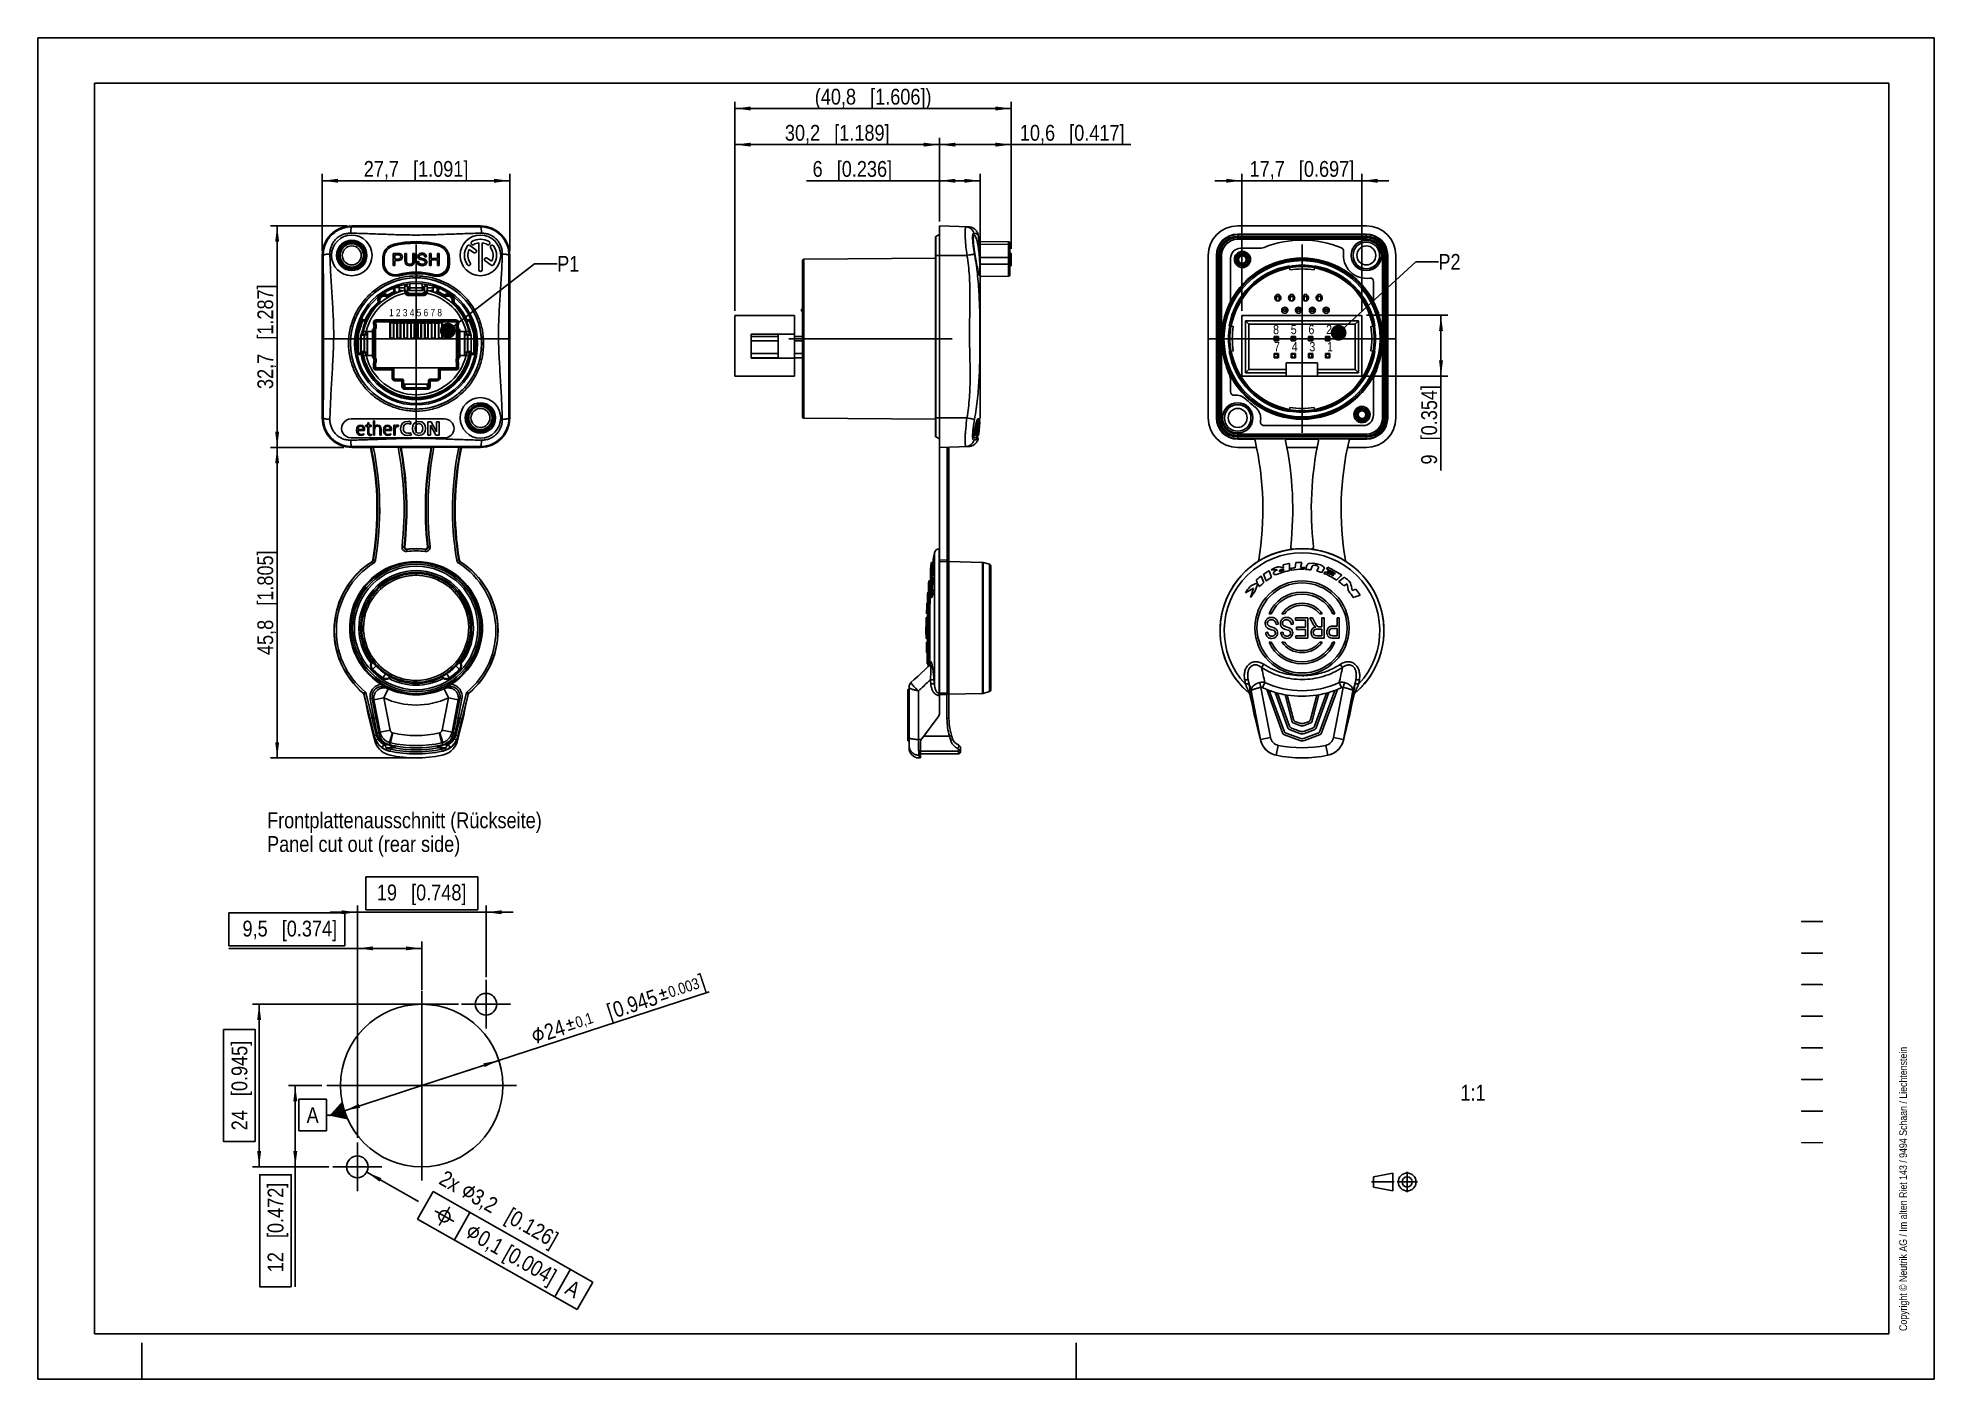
# Model space of a CAD drawing. Header units: millimetres. Extents: x 0 to 420, y 0 to 297.
import ezdxf

# ---------------------------------------------------------------- set-up
doc = ezdxf.new("R2010")
doc.units = ezdxf.units.MM
doc.header["$LTSCALE"] = 23.1
doc.linetypes.add('CENTER', pattern=[0.6, 0.375, -0.075, 0.075, -0.075])
doc.layers.get('0').update_dxf_attribs({"linetype": 'CONTINUOUS'})
for name, color, linetype in [('_01_3D_MODEL_DIMENSION', 7, 'CONTINUOUS'), ('_03_2D_DRAWING_DIMENSION', 7, 'CONTINUOUS'), ('_04_NOTES', 7, 'CONTINUOUS'), ('_24_IMPORT', 7, 'CONTINUOUS'), ('_26_DATUM_AXIS', 7, 'CONTINUOUS'), ('DEFAULT_1', 7, 'CENTER')]:
    doc.layers.add(name, color=color, linetype=linetype)
doc.styles.get("Standard").update_dxf_attribs({"font": 'arialn.ttf'})
doc.dimstyles.new('DIMSTYLE_1', dxfattribs={"dimtxt": 3.5, "dimasz": 3.5, "dimexe": 1.5, "dimexo": 1, "dimgap": 0.875, "dimtad": 1, "dimlfac": 0.666667, "dimdsep": 46, "dimtxsty": 'STANDARD', "dimblk": '_FILLED', "dimblk1": '_FILLED', "dimblk2": '_FILLED', "dimcen": 0.09, "dimclrt": 7, "dimazin": 2, "dimtp": 0.2, "dimtm": 0.2, "dimtfac": 1, "dimtofl": 0, "dimtmove": 0, "dimatfit": 3, "dimldrblk": '_FILLED', "dimfxl": 1, "dimtolj": 1, "dimarcsym": 0})
doc.dimstyles.new('DIMSTYLE_2', dxfattribs={"dimtxt": 3.5, "dimasz": 3.5, "dimexe": 1.5, "dimexo": 1, "dimgap": 0.875, "dimtad": 1, "dimlfac": 0.666667, "dimdsep": 46, "dimtxsty": 'STANDARD', "dimblk": '_FILLED', "dimblk1": '_FILLED', "dimblk2": '_FILLED', "dimcen": 0.09, "dimclrt": 7, "dimazin": 2, "dimtp": 0.3, "dimtm": 0.3, "dimtfac": 1, "dimtofl": 0, "dimtmove": 0, "dimatfit": 3, "dimldrblk": '_FILLED', "dimfxl": 1, "dimtolj": 1, "dimarcsym": 0})
doc.dimstyles.new('DIMSTYLE_3', dxfattribs={"dimtxt": 3.5, "dimasz": 3.5, "dimexe": 1.5, "dimexo": 1, "dimgap": 0.875, "dimtad": 1, "dimdec": 1, "dimlfac": 0.666667, "dimdsep": 46, "dimtxsty": 'STANDARD', "dimblk": '_FILLED', "dimblk1": '_FILLED', "dimblk2": '_FILLED', "dimcen": 0.09, "dimclrt": 7, "dimazin": 2, "dimtp": 0.3, "dimtm": 0.3, "dimtfac": 1, "dimtdec": 1, "dimtofl": 0, "dimtmove": 0, "dimatfit": 3, "dimldrblk": '_FILLED', "dimfxl": 1, "dimtolj": 1, "dimarcsym": 0})
doc.dimstyles.new('DIMSTYLE_4', dxfattribs={"dimtxt": 3.5, "dimasz": 3.5, "dimexe": 1.5, "dimexo": 1, "dimgap": 0.875, "dimtad": 1, "dimlfac": 0.666667, "dimdsep": 46, "dimtxsty": 'STANDARD', "dimblk": '_FILLED', "dimblk1": '_FILLED', "dimblk2": '_FILLED', "dimcen": 0.09, "dimclrt": 7, "dimazin": 2, "dimtp": 0.3, "dimtm": 0.3, "dimtfac": 1, "dimtofl": 0, "dimtmove": 0, "dimatfit": 3, "dimldrblk": '_FILLED', "dimfxl": 1, "dimtolj": 1, "dimarcsym": 0})
doc.dimstyles.new('DIMSTYLE_5', dxfattribs={"dimtxt": 3.5, "dimasz": 3.5, "dimexe": 1.5, "dimexo": 1, "dimtad": 1, "dimlfac": 0.666667, "dimdsep": 46, "dimtxsty": 'STANDARD', "dimblk": '_FILLED', "dimblk1": '_FILLED', "dimblk2": '_FILLED', "dimcen": 0.09, "dimclrt": 7, "dimazin": 2, "dimtol": 1, "dimtp": 0.1, "dimtm": 0.1, "dimtfac": 1, "dimtmove": 0, "dimatfit": 2, "dimldrblk": '_FILLED', "dimfxl": 1, "dimtolj": 1, "dimarcsym": 0})
doc.dimstyles.new('DIMSTYLE_6', dxfattribs={"dimtxt": 3.5, "dimasz": 3.5, "dimexe": 1.5, "dimexo": 1, "dimtad": 1, "dimlfac": 0.666667, "dimdsep": 46, "dimtxsty": 'STANDARD', "dimblk": '_FILLED', "dimblk1": '_FILLED', "dimblk2": '_FILLED', "dimcen": 0.09, "dimclrt": 7, "dimazin": 2, "dimtp": 0.1, "dimtm": 0.1, "dimtfac": 1, "dimtofl": 0, "dimtmove": 0, "dimatfit": 1, "dimldrblk": '_FILLED', "dimfxl": 1, "dimtolj": 1, "dimarcsym": 0})
doc.dimstyles.new('DIMSTYLE_7', dxfattribs={"dimtxt": 3.5, "dimasz": 3.5, "dimexe": 1.5, "dimexo": 1, "dimgap": 0.875, "dimtad": 1, "dimlfac": 0.666667, "dimdsep": 46, "dimtxsty": 'STANDARD', "dimblk": '_FILLED', "dimblk1": '_FILLED', "dimblk2": '_FILLED', "dimcen": 0.09, "dimclrt": 7, "dimazin": 2, "dimtp": 0.1, "dimtm": 0.1, "dimtfac": 1, "dimtofl": 0, "dimtmove": 0, "dimatfit": 3, "dimldrblk": '_FILLED', "dimfxl": 1, "dimtolj": 1, "dimarcsym": 0})
doc.dimstyles.new('DIMSTYLE_8', dxfattribs={"dimtxt": 3.5, "dimasz": 3.5, "dimexe": 1.5, "dimexo": 1, "dimgap": 0.875, "dimtad": 1, "dimlfac": 0.666667, "dimdsep": 46, "dimtxsty": 'STANDARD', "dimblk": '_FILLED', "dimblk1": '_FILLED', "dimblk2": '_FILLED', "dimcen": 0.09, "dimclrt": 7, "dimazin": 2, "dimtp": 0.2, "dimtm": 0.2, "dimtfac": 1, "dimtofl": 0, "dimtmove": 0, "dimatfit": 3, "dimldrblk": '_FILLED', "dimfxl": 1, "dimtolj": 1, "dimarcsym": 0})
doc.dimstyles.get("Standard").update_dxf_attribs({"dimtxt": 3.5, "dimasz": 3.5, "dimexe": 1.5, "dimexo": 1, "dimtad": 1, "dimdsep": 46, "dimtxsty": 'STANDARD', "dimblk": '_FILLED', "dimblk1": '_FILLED', "dimblk2": '_FILLED', "dimcen": 0.09, "dimclrt": 7, "dimazin": 2, "dimtol": 1, "dimtp": 0.05, "dimtm": 0.05, "dimtfac": 1, "dimtofl": 0, "dimtmove": 0, "dimatfit": 3, "dimldrblk": '_FILLED', "dimfxl": 1, "dimtolj": 1, "dimarcsym": 0})

msp = doc.modelspace()

# ---------------------------------------------------------------- texts
at = {"color": 7, "insert": (412.3, 10.65), "char_height": 1.7, "width": 68.8296, "attachment_point": 1, "rotation": 90, "line_spacing_factor": 0.9}
msp.add_mtext('Copyright © Neutrik AG / Im alten Riet 143 / 9494 Schaan / Liechtenstein', dxfattribs=at)
at = {"color": 7, "insert": (59.519, 60.2), "char_height": 3.5, "width": 2.674, "attachment_point": 1, "line_spacing_factor": 0.9}
msp.add_mtext('A', dxfattribs=at)
at = {"layer": '_01_3D_MODEL_DIMENSION', "color": 7}
for s, p in [('0,1 [0.004]', (97.001, 30.134)), ('A', (116.49, 19.105))]:
    msp.add_text(s, height=3.5, rotation=-29.50587, dxfattribs=at).set_placement(p)
at = {"layer": '_04_NOTES', "color": 7, "line_spacing_factor": 0.9}
for s, insert, char_height, width, attachment_point in [('P1', (115.022, 248.74), 3.5, 5.166, 1), ('P2', (310.216, 249.158), 3.5, 5.166, 1), ('1 2 3 4 5 6 7 8', (77.772, 236.97), 1.6, 11.8272, 1), ('8    5    6    2', (273.588, 233.457), 2.05, 12.5952, 1), ('7    4    3    1', (273.794, 229.646), 2.05, 12.5952, 1), ('Frontplattenausschnitt (Rückseite)\\PPanel cut out (rear side)', (50.762, 125.495), 3.5, 66.78, 1), ('1:1', (320.661, 65.165), 3.5, 5.656, 3)]:
    msp.add_mtext(s, dxfattribs=dict(at, insert=insert, char_height=char_height, width=width, attachment_point=attachment_point))

# ---------------------------------------------------------------- blocks, each defined once
blk = doc.blocks.new('PROJEKTION_BL0', base_point=(300.47, 43.65))
at = {"color": 7}
for p, q in [((295.83, 44.77), (300.12, 45.62)), ((295.83, 42.52), (295.83, 44.77)), ((295.83, 42.52), (300.12, 41.68)), ((300.12, 41.68), (300.12, 45.62)), ((303.29, 43.65), (303.29, 43.67))]:
    blk.add_line(p, q, dxfattribs=at)
for radius in [1.97, 1.12]:
    blk.add_circle((303.29, 43.65), radius, dxfattribs=at)
at = {"layer": 'DEFAULT_1', "color": 7}
for p, q in [((295.41, 43.67), (300.41, 43.67)), ((301.04, 43.65), (305.54, 43.65)), ((303.29, 41.4), (303.29, 45.9))]:
    blk.add_line(p, q, dxfattribs=at)
blk = doc.blocks.new('_FILLED')
at = {"color": 0, "linetype": 'BYBLOCK'}
blk.add_solid([(0, 0), (-1, 0.125), (-1, -0.125)], dxfattribs=at)
blk = doc.blocks.new('*D0')
at = {"layer": '_03_2D_DRAWING_DIMENSION', "color": 7}
for p, q in [((62.99, 249.84), (62.99, 266.87)), ((62.99, 265.37), (83.76, 265.37)), ((104.54, 265.37), (83.76, 265.37)), ((104.54, 249.84), (104.54, 266.87))]:
    blk.add_line(p, q, dxfattribs=at)
at = {"layer": '_03_2D_DRAWING_DIMENSION', "color": 7, "xscale": 3.5, "yscale": 3.5, "zscale": 3.5, "rotation": 180}
blk.add_blockref('_FILLED', (62.99, 265.37), dxfattribs=at)
at = {"layer": '_03_2D_DRAWING_DIMENSION', "color": 7, "xscale": 3.5, "yscale": 3.5, "zscale": 3.5}
blk.add_blockref('_FILLED', (104.54, 265.37), dxfattribs=at)
at = {"layer": '_03_2D_DRAWING_DIMENSION', "color": 7, "insert": (83.76, 269.74), "char_height": 3.5, "width": 24.612, "attachment_point": 2, "line_spacing_factor": 0.9}
blk.add_mtext('27,7{\\ftxt.shx;\\W1.000000;\\H3.500000; }[1.091]', dxfattribs=at)
blk = doc.blocks.new('*D1')
at = {"layer": '_03_2D_DRAWING_DIMENSION', "color": 7}
for p, q in [((68.51, 255.37), (51.49, 255.37)), ((52.99, 255.37), (52.99, 230.84)), ((52.99, 206.32), (52.99, 230.84)), ((65.68, 206.32), (51.49, 206.32))]:
    blk.add_line(p, q, dxfattribs=at)
at = {"layer": '_03_2D_DRAWING_DIMENSION', "color": 7, "xscale": 3.5, "yscale": 3.5, "zscale": 3.5}
for p, rotation in [((52.99, 255.37), 90), ((52.99, 206.32), 270)]:
    blk.add_blockref('_FILLED', p, dxfattribs=dict(at, rotation=rotation))
at = {"layer": '_03_2D_DRAWING_DIMENSION', "color": 7, "insert": (48.61, 230.84), "char_height": 3.5, "width": 24.612, "attachment_point": 2, "rotation": 90, "line_spacing_factor": 0.9}
blk.add_mtext('32,7{\\ftxt.shx;\\W1.000000;\\H3.500000; }[1.287]', dxfattribs=at)
blk = doc.blocks.new('*D2')
at = {"layer": '_03_2D_DRAWING_DIMENSION', "color": 7}
for p, q in [((67.79, 206.32), (51.49, 206.32)), ((52.99, 206.32), (52.99, 171.93)), ((52.99, 137.54), (52.99, 171.93)), ((82.76, 137.54), (51.49, 137.54))]:
    blk.add_line(p, q, dxfattribs=at)
at = {"layer": '_03_2D_DRAWING_DIMENSION', "color": 7, "xscale": 3.5, "yscale": 3.5, "zscale": 3.5}
for p, rotation in [((52.99, 206.32), 90), ((52.99, 137.54), 270)]:
    blk.add_blockref('_FILLED', p, dxfattribs=dict(at, rotation=rotation))
at = {"layer": '_03_2D_DRAWING_DIMENSION', "color": 7, "insert": (48.61, 171.93), "char_height": 3.5, "width": 24.612, "attachment_point": 2, "rotation": 90, "line_spacing_factor": 0.9}
blk.add_mtext('45,8{\\ftxt.shx;\\W1.000000;\\H3.500000; }[1.805]', dxfattribs=at)
blk = doc.blocks.new('*D3')
at = {"layer": '_03_2D_DRAWING_DIMENSION', "color": 7}
for p, q in [((154.4, 236.57), (154.4, 274.87)), ((154.4, 273.37), (177.05, 273.37)), ((199.7, 273.37), (177.05, 273.37)), ((199.7, 256.37), (199.7, 274.87))]:
    blk.add_line(p, q, dxfattribs=at)
at = {"layer": '_03_2D_DRAWING_DIMENSION', "color": 7, "xscale": 3.5, "yscale": 3.5, "zscale": 3.5, "rotation": 180}
blk.add_blockref('_FILLED', (154.4, 273.37), dxfattribs=at)
at = {"layer": '_03_2D_DRAWING_DIMENSION', "color": 7, "xscale": 3.5, "yscale": 3.5, "zscale": 3.5}
blk.add_blockref('_FILLED', (199.7, 273.37), dxfattribs=at)
at = {"layer": '_03_2D_DRAWING_DIMENSION', "color": 7, "insert": (177.05, 277.74), "char_height": 3.5, "width": 24.612, "attachment_point": 2, "line_spacing_factor": 0.9}
blk.add_mtext('30,2{\\ftxt.shx;\\W1.000000;\\H3.500000; }[1.189]', dxfattribs=at)
blk = doc.blocks.new('*D4')
at = {"layer": '_03_2D_DRAWING_DIMENSION', "color": 7}
for p, q in [((154.4, 236.57), (154.4, 282.87)), ((215.6, 250.29), (215.6, 282.87)), ((154.4, 281.37), (185, 281.37)), ((215.6, 281.37), (185, 281.37))]:
    blk.add_line(p, q, dxfattribs=at)
at = {"layer": '_03_2D_DRAWING_DIMENSION', "color": 7, "xscale": 3.5, "yscale": 3.5, "zscale": 3.5, "rotation": 180}
blk.add_blockref('_FILLED', (154.4, 281.37), dxfattribs=at)
at = {"layer": '_03_2D_DRAWING_DIMENSION', "color": 7, "xscale": 3.5, "yscale": 3.5, "zscale": 3.5}
blk.add_blockref('_FILLED', (215.6, 281.37), dxfattribs=at)
at = {"layer": '_03_2D_DRAWING_DIMENSION', "color": 7, "insert": (185, 285.74), "char_height": 3.5, "width": 27.104, "attachment_point": 2, "line_spacing_factor": 0.9}
blk.add_mtext('(40,8{\\ftxt.shx;\\W1.000000;\\H3.500000; }[1.606])', dxfattribs=at)
blk = doc.blocks.new('*D5')
at = {"layer": '_03_2D_DRAWING_DIMENSION', "color": 7}
for p, q in [((199.7, 256.37), (199.7, 274.87)), ((199.7, 273.37), (207.65, 273.37)), ((215.6, 273.37), (207.65, 273.37)), ((207.65, 273.37), (242.11, 273.37)), ((215.6, 250.29), (215.6, 274.87))]:
    blk.add_line(p, q, dxfattribs=at)
at = {"layer": '_03_2D_DRAWING_DIMENSION', "color": 7, "xscale": 3.5, "yscale": 3.5, "zscale": 3.5, "rotation": 180}
blk.add_blockref('_FILLED', (199.7, 273.37), dxfattribs=at)
at = {"layer": '_03_2D_DRAWING_DIMENSION', "color": 7, "xscale": 3.5, "yscale": 3.5, "zscale": 3.5}
blk.add_blockref('_FILLED', (215.6, 273.37), dxfattribs=at)
at = {"layer": '_03_2D_DRAWING_DIMENSION', "color": 7, "insert": (217.5, 277.74), "char_height": 3.5, "width": 24.612, "attachment_point": 1, "line_spacing_factor": 0.9}
blk.add_mtext('10,6{\\ftxt.shx;\\W1.000000;\\H3.500000; }[0.417]', dxfattribs=at)
blk = doc.blocks.new('*D6')
at = {"layer": '_03_2D_DRAWING_DIMENSION', "color": 7}
for p, q in [((204.2, 265.37), (170.24, 265.37)), ((199.7, 256.66), (199.7, 266.87)), ((199.7, 265.37), (204.2, 265.37)), ((208.7, 265.37), (204.2, 265.37)), ((208.7, 241.03), (208.7, 266.87))]:
    blk.add_line(p, q, dxfattribs=at)
at = {"layer": '_03_2D_DRAWING_DIMENSION', "color": 7, "xscale": 3.5, "yscale": 3.5, "zscale": 3.5, "rotation": 180}
blk.add_blockref('_FILLED', (199.7, 265.37), dxfattribs=at)
at = {"layer": '_03_2D_DRAWING_DIMENSION', "color": 7, "xscale": 3.5, "yscale": 3.5, "zscale": 3.5}
blk.add_blockref('_FILLED', (208.7, 265.37), dxfattribs=at)
at = {"layer": '_03_2D_DRAWING_DIMENSION', "color": 7, "insert": (189.2, 269.74), "char_height": 3.5, "width": 18.956, "attachment_point": 3, "line_spacing_factor": 0.9}
blk.add_mtext('6{\\ftxt.shx;\\W1.000000;\\H3.500000; }[0.236]', dxfattribs=at)
blk = doc.blocks.new('*D7')
at = {"layer": '_03_2D_DRAWING_DIMENSION', "color": 7}
for p, q in [((266.7, 265.37), (260.7, 265.37)), ((260.7, 265.37), (279.97, 265.37)), ((266.7, 236.57), (266.7, 266.87)), ((299.25, 265.37), (279.97, 265.37)), ((293.25, 236.57), (293.25, 266.87)), ((293.25, 265.37), (299.25, 265.37))]:
    blk.add_line(p, q, dxfattribs=at)
at = {"layer": '_03_2D_DRAWING_DIMENSION', "color": 7, "xscale": 3.5, "yscale": 3.5, "zscale": 3.5}
blk.add_blockref('_FILLED', (266.7, 265.37), dxfattribs=at)
at = {"layer": '_03_2D_DRAWING_DIMENSION', "color": 7, "xscale": 3.5, "yscale": 3.5, "zscale": 3.5, "rotation": 180}
blk.add_blockref('_FILLED', (293.25, 265.37), dxfattribs=at)
at = {"layer": '_03_2D_DRAWING_DIMENSION', "color": 7, "insert": (279.97, 269.74), "char_height": 3.5, "width": 24.612, "attachment_point": 2, "line_spacing_factor": 0.9}
blk.add_mtext('17,7{\\ftxt.shx;\\W1.000000;\\H3.500000; }[0.697]', dxfattribs=at)
blk = doc.blocks.new('*D8')
at = {"layer": '_03_2D_DRAWING_DIMENSION', "color": 7}
for p, q in [((294.25, 235.57), (312.28, 235.57)), ((310.78, 235.57), (310.78, 228.82)), ((310.78, 222.07), (310.78, 228.82)), ((310.78, 228.82), (310.78, 201.18)), ((294.04, 222.07), (312.28, 222.07))]:
    blk.add_line(p, q, dxfattribs=at)
at = {"layer": '_03_2D_DRAWING_DIMENSION', "color": 7, "xscale": 3.5, "yscale": 3.5, "zscale": 3.5}
for p, rotation in [((310.78, 235.57), 90), ((310.78, 222.07), 270)]:
    blk.add_blockref('_FILLED', p, dxfattribs=dict(at, rotation=rotation))
at = {"layer": '_03_2D_DRAWING_DIMENSION', "color": 7, "insert": (306.4, 220.14), "char_height": 3.5, "width": 18.956, "attachment_point": 3, "rotation": 90, "line_spacing_factor": 0.9}
blk.add_mtext('9{\\ftxt.shx;\\W1.000000;\\H3.500000; }[0.354]', dxfattribs=at)
blk = doc.blocks.new('*D9')
at = {"layer": '_01_3D_MODEL_DIMENSION', "color": 7}
for p, q in [((85, 65), (148.7, 85.78)), ((102.11, 70.58), (85, 65)), ((67.89, 59.42), (85, 65))]:
    blk.add_line(p, q, dxfattribs=at)
at = {"layer": '_01_3D_MODEL_DIMENSION', "color": 7, "xscale": 3.5, "yscale": 3.5, "zscale": 3.5}
for p, rotation in [((102.11, 70.58), 18.0701826322), ((67.89, 59.42), 198.0701826322)]:
    blk.add_blockref('_FILLED', p, dxfattribs=dict(at, rotation=rotation))
at = {"layer": '_01_3D_MODEL_DIMENSION', "color": 7}
for s, height, p in [('0.003', 2.45, (140.07, 84.44)), (']', 3.5, (147.12, 86.19)), ('0.945', 3.5, (128.06, 79.97)), ('0,1', 2.45, (119.5, 77.73)), ('[', 3.5, (126.75, 79.54)), ('24', 3.5, (112.86, 75.01))]:
    blk.add_text(s, height=height, rotation=18.0702, dxfattribs=at).set_placement(p)
blk = doc.blocks.new('*D10')
at = {"layer": '_01_3D_MODEL_DIMENSION', "color": 7}
blk.add_line((72.84, 45.82), (84.27, 39.35), dxfattribs=at)
at = {"layer": '_01_3D_MODEL_DIMENSION', "color": 7, "xscale": 3.5, "yscale": 3.5, "zscale": 3.5, "rotation": 150.494132114}
blk.add_blockref('_FILLED', (72.84, 45.82), dxfattribs=at)
at = {"layer": '_01_3D_MODEL_DIMENSION', "color": 7, "insert": (90.28, 46.4), "char_height": 3.5, "width": 30.7706, "attachment_point": 1, "rotation": 330.4941, "line_spacing_factor": 0.9}
blk.add_mtext('2x {\\ftxt.shx;\\W0.899598;\\H3.500000; }3,2{\\ftxt.shx;\\W1.000000;\\H3.500000; }[0.126]', dxfattribs=at)
blk = doc.blocks.new('*D11')
at = {"layer": '_01_3D_MODEL_DIMENSION', "color": 7}
for p, q in [((70.75, 103.38), (64.75, 103.38)), ((64.75, 103.38), (85, 103.38)), ((70.75, 54.72), (70.75, 104.88)), ((105.25, 103.38), (85, 103.38)), ((99.25, 89.02), (99.25, 104.88)), ((99.25, 103.38), (105.25, 103.38))]:
    blk.add_line(p, q, dxfattribs=at)
at = {"layer": '_01_3D_MODEL_DIMENSION', "color": 7, "xscale": 3.5, "yscale": 3.5, "zscale": 3.5}
blk.add_blockref('_FILLED', (70.75, 103.38), dxfattribs=at)
at = {"layer": '_01_3D_MODEL_DIMENSION', "color": 7, "xscale": 3.5, "yscale": 3.5, "zscale": 3.5, "rotation": 180}
blk.add_blockref('_FILLED', (99.25, 103.38), dxfattribs=at)
at = {"layer": '_01_3D_MODEL_DIMENSION', "color": 7, "insert": (85, 109.51), "char_height": 3.5, "width": 21.308, "attachment_point": 2, "line_spacing_factor": 0.9}
blk.add_mtext('19{\\ftxt.shx;\\W1.000000;\\H3.500000; }[0.748]', dxfattribs=at)
blk = doc.blocks.new('*D12')
at = {"layer": '_01_3D_MODEL_DIMENSION', "color": 7}
for p, q in [((93.13, 83), (47.5, 83)), ((49, 83), (49, 65)), ((49, 47), (49, 65)), ((64.41, 47), (47.5, 47))]:
    blk.add_line(p, q, dxfattribs=at)
at = {"layer": '_01_3D_MODEL_DIMENSION', "color": 7, "xscale": 3.5, "yscale": 3.5, "zscale": 3.5}
for p, rotation in [((49, 83), 90), ((49, 47), 270)]:
    blk.add_blockref('_FILLED', p, dxfattribs=dict(at, rotation=rotation))
at = {"layer": '_01_3D_MODEL_DIMENSION', "color": 7, "insert": (42.88, 65), "char_height": 3.5, "width": 21.308, "attachment_point": 2, "rotation": 90, "line_spacing_factor": 0.9}
blk.add_mtext('24{\\ftxt.shx;\\W1.000000;\\H3.500000; }[0.945]', dxfattribs=at)
blk = doc.blocks.new('*D13')
at = {"layer": '_01_3D_MODEL_DIMENSION', "color": 7}
for p, q in [((70.75, 53.43), (70.75, 96.88)), ((85, 86.23), (85, 96.88)), ((77.88, 95.38), (42.26, 95.38)), ((70.75, 95.38), (77.88, 95.38)), ((85, 95.38), (77.88, 95.38))]:
    blk.add_line(p, q, dxfattribs=at)
at = {"layer": '_01_3D_MODEL_DIMENSION', "color": 7, "xscale": 3.5, "yscale": 3.5, "zscale": 3.5, "rotation": 180}
blk.add_blockref('_FILLED', (70.75, 95.38), dxfattribs=at)
at = {"layer": '_01_3D_MODEL_DIMENSION', "color": 7, "xscale": 3.5, "yscale": 3.5, "zscale": 3.5}
blk.add_blockref('_FILLED', (85, 95.38), dxfattribs=at)
at = {"layer": '_01_3D_MODEL_DIMENSION', "color": 7, "insert": (66.27, 101.51), "char_height": 3.5, "width": 22.26, "attachment_point": 3, "line_spacing_factor": 0.9}
blk.add_mtext('9,5{\\ftxt.shx;\\W1.000000;\\H3.500000; }[0.374]', dxfattribs=at)
blk = doc.blocks.new('*D14')
at = {"layer": '_01_3D_MODEL_DIMENSION', "color": 7}
for p, q in [((62.91, 65), (55.5, 65)), ((57, 65), (57, 56)), ((57, 47), (57, 56)), ((57, 56), (57, 20.43)), ((62.98, 47), (55.5, 47))]:
    blk.add_line(p, q, dxfattribs=at)
at = {"layer": '_01_3D_MODEL_DIMENSION', "color": 7, "xscale": 3.5, "yscale": 3.5, "zscale": 3.5}
for p, rotation in [((57, 65), 90), ((57, 47), 270)]:
    blk.add_blockref('_FILLED', p, dxfattribs=dict(at, rotation=rotation))
at = {"layer": '_01_3D_MODEL_DIMENSION', "color": 7, "insert": (50.88, 43.49), "char_height": 3.5, "width": 21.308, "attachment_point": 3, "rotation": 90, "line_spacing_factor": 0.9}
blk.add_mtext('12{\\ftxt.shx;\\W1.000000;\\H3.500000; }[0.472]', dxfattribs=at)

# ---------------------------------------------------------------- dimensions: what is measured, and where the dimension line sits
at = {"layer": '_01_3D_MODEL_DIMENSION', "color": 7}
dim = msp.add_linear_dim(base=(99.25, 103.383), p1=(70.75, 53.722), p2=(99.25, 88.018), dimstyle='DIMSTYLE_7', dxfattribs=at)
dim.commit()
dim.dimension.update_dxf_attribs({"geometry": '*D11', "text_midpoint": (85, 103.383), "dimtype": 160})
for base, p1, p2, angle, dimstyle, picture, middle in [((70.75, 95.383), (85, 85.228), (70.75, 52.426), 180, 'DIMSTYLE_8', '*D13', (55.137, 95.383)), ((49, 47), (94.133, 83), (65.408, 47), 270, 'DIMSTYLE_7', '*D12', (49, 65)), ((57, 47), (63.908, 65), (63.977, 47), 270, 'DIMSTYLE_8', '*D14', (57, 32.837))]:
    dim = msp.add_linear_dim(base=base, p1=p1, p2=p2, angle=angle, dimstyle=dimstyle, dxfattribs=at)
    dim.commit()
    dim.dimension.update_dxf_attribs({"geometry": picture, "text_midpoint": middle, "dimtype": 160})
for p1, p2, text, dimstyle, picture, middle in [((102.112, 70.583), (67.888, 59.417), '{\\fSymbol_ISO;\\W1.0;⌀}<>', 'DIMSTYLE_5', '*D9', (130.103, 82.477)), ((72.839, 45.818), (68.661, 48.182), '2x {\\fSymbol_ISO;\\W1.0;⌀}<>', 'DIMSTYLE_6', '*D10', (102.808, 37.304))]:
    dim = msp.add_diameter_dim_2p(p1=p1, p2=p2, text=text, dimstyle=dimstyle, override={"dimpost": '<>'}, dxfattribs=at)
    dim.commit()
    dim.dimension.update_dxf_attribs({"geometry": picture, "text_midpoint": middle, "dimtype": 163})
at = {"layer": '_03_2D_DRAWING_DIMENSION', "color": 7}
dim = msp.add_linear_dim(base=(215.6, 281.368), p1=(154.4, 235.568), p2=(215.6, 249.293), text='(<>)', dimstyle='DIMSTYLE_4', dxfattribs=at)
dim.commit()
dim.dimension.update_dxf_attribs({"geometry": '*D4', "text_midpoint": (185, 281.368), "dimtype": 160})
for base, p1, p2, dimstyle, picture, middle in [((199.7, 273.368), (154.4, 235.568), (199.7, 255.368), 'DIMSTYLE_2', '*D3', (177.05, 273.368)), ((215.6, 273.368), (199.7, 255.368), (215.6, 249.293), 'DIMSTYLE_1', '*D5', (229.801, 273.368)), ((104.539, 265.368), (62.989, 248.843), (104.539, 248.843), 'DIMSTYLE_1', '*D0', (83.764, 265.368)), ((208.7, 265.368), (199.7, 255.663), (208.7, 240.029), 'DIMSTYLE_1', '*D6', (179.722, 265.368)), ((293.248, 265.368), (266.698, 235.568), (293.248, 235.568), 'DIMSTYLE_1', '*D7', (279.973, 265.368))]:
    dim = msp.add_linear_dim(base=base, p1=p1, p2=p2, dimstyle=dimstyle, dxfattribs=at)
    dim.commit()
    dim.dimension.update_dxf_attribs({"geometry": picture, "text_midpoint": middle, "dimtype": 160})
for base, p1, p2, dimstyle, picture, middle in [((52.989, 206.317), (69.514, 255.368), (66.675, 206.317), 'DIMSTYLE_2', '*D1', (52.989, 230.843)), ((310.775, 222.068), (293.248, 235.568), (293.036, 222.068), 'DIMSTYLE_1', '*D8', (310.775, 210.66)), ((52.989, 137.543), (68.79, 206.317), (83.764, 137.543), 'DIMSTYLE_3', '*D2', (52.989, 171.93))]:
    dim = msp.add_linear_dim(base=base, p1=p1, p2=p2, angle=270, dimstyle=dimstyle, dxfattribs=at)
    dim.commit()
    dim.dimension.update_dxf_attribs({"geometry": picture, "text_midpoint": middle, "dimtype": 160})

# ---------------------------------------------------------------- linework, layer by layer
at = {"color": 7}
for p, q in [((0, 297), (0, 0)), ((0, 297), (420, 297)), ((420, 0), (420, 297)), ((12.5, 287), (12.5, 10)), ((410, 287), (12.5, 287)), ((410, 10), (410, 287)), ((76.422, 248.345), (76.422, 246.936)), ((91.106, 246.936), (91.106, 248.345)), ((169.622, 247.982), (198.8, 248.237)), ((215.3, 244.536), (215.3, 251.535)), ((264.174, 248.196), (264.174, 238.648)), ((270.5, 250.419), (266.397, 250.419)), ((169.325, 213.103), (169.325, 247.682)), ((277.17, 246.542), (277.193, 246.415)), ((277.22, 246.246), (277.185, 246.196)), ((277.317, 245.608), (277.208, 246.229)), ((277.238, 246.152), (277.24, 246.134)), ((277.319, 245.608), (277.24, 246.134)), ((282.681, 245.608), (282.76, 246.134)), ((282.792, 246.229), (282.683, 245.608)), ((282.815, 246.196), (282.78, 246.246)), ((282.83, 246.542), (282.807, 246.415)), ((77.447, 239.718), (77.425, 239.518)), ((79.099, 240.784), (79.016, 241.734)), ((79.053, 241.612), (79.113, 241.757)), ((79.077, 241.313), (79.139, 240.606)), ((79.113, 241.757), (79.111, 241.774)), ((79.139, 240.606), (79.118, 240.571)), ((79.383, 240.7), (79.62, 240.665)), ((79.413, 241.762), (80.014, 241.762)), ((80.014, 240.798), (80.014, 242.067)), ((81.289, 241.688), (80.014, 241.688)), ((80.669, 240.992), (80.014, 241.248)), ((81.289, 242.095), (81.289, 241.138)), ((81.889, 242.095), (81.289, 242.095)), ((81.614, 240.932), (81.726, 240.577)), ((81.668, 240.499), (81.65, 240.555)), ((81.889, 240.395), (81.889, 242.095)), ((85.574, 240.289), (81.954, 240.289)), ((81.985, 240.588), (82.017, 240.555)), ((81.988, 240.586), (81.985, 240.588)), ((82.012, 240.368), (85.517, 240.368)), ((82.414, 241.865), (82.189, 241.865)), ((82.189, 241.602), (82.189, 241.097)), ((82.414, 241.452), (82.189, 241.452)), ((82.414, 242.542), (82.414, 241.044)), ((82.489, 241.043), (85.039, 241.043)), ((85.114, 242.542), (85.114, 241.044)), ((85.339, 241.865), (85.114, 241.865)), ((85.339, 241.452), (85.114, 241.452)), ((85.339, 241.097), (85.339, 241.602)), ((85.543, 240.588), (85.511, 240.555)), ((85.639, 242.095), (85.639, 240.395)), ((85.639, 242.095), (86.239, 242.095)), ((85.803, 240.577), (85.915, 240.932)), ((85.878, 240.555), (85.86, 240.499)), ((86.239, 241.138), (86.239, 242.095)), ((86.239, 241.688), (87.514, 241.688)), ((87.514, 241.248), (86.859, 240.992)), ((87.514, 240.798), (87.514, 242.066)), ((87.514, 241.762), (88.115, 241.762)), ((87.908, 240.665), (88.146, 240.7)), ((88.39, 240.606), (88.452, 241.313)), ((88.411, 240.571), (88.39, 240.606)), ((88.417, 241.77), (88.416, 241.757)), ((88.475, 241.612), (88.416, 241.757)), ((88.512, 241.731), (88.429, 240.784)), ((90.082, 239.718), (90.103, 239.518)), ((274.33, 240.202), (274.33, 238.841)), ((274.96, 240.202), (274.33, 240.202)), ((274.33, 239.767), (274.96, 239.767)), ((274.96, 238.841), (274.96, 240.202)), ((275.201, 239.057), (275.201, 239.817)), ((277.39, 239.648), (277.064, 239.648)), ((277.39, 239.709), (277.089, 239.709)), ((277.39, 240.202), (277.39, 238.841)), ((278.02, 240.202), (277.39, 240.202)), ((277.39, 239.767), (278.02, 239.767)), ((278.02, 238.841), (278.02, 240.202)), ((280.45, 239.638), (280.122, 239.638)), ((280.45, 240.202), (280.45, 238.841)), ((281.08, 240.202), (280.45, 240.202)), ((280.45, 239.767), (281.08, 239.767)), ((281.08, 238.841), (281.08, 240.202)), ((281.262, 239.755), (281.08, 239.655)), ((283.51, 239.648), (283.184, 239.648)), ((283.51, 239.709), (283.209, 239.709)), ((283.51, 240.202), (283.51, 238.841)), ((284.14, 240.202), (283.51, 240.202)), ((283.51, 239.767), (284.14, 239.767)), ((284.14, 238.841), (284.14, 240.202)), ((284.425, 239.697), (284.14, 239.65)), ((284.445, 239.698), (284.425, 239.697)), ((284.425, 239.618), (284.425, 239.697)), ((295.826, 238.648), (295.826, 243.084)), ((75.687, 238.415), (75.885, 238.378)), ((76.73, 239.042), (76.737, 239.046)), ((90.791, 239.046), (90.802, 239.039)), ((90.981, 238.906), (90.992, 238.898)), ((91.841, 238.415), (91.644, 238.378)), ((169.1, 236.918), (169.1, 236.468)), ((169.325, 236.918), (169.1, 236.918)), ((169.1, 236.468), (169.325, 236.468)), ((264.171, 238.64), (264.174, 238.648)), ((275.86, 236.918), (275.86, 236.468)), ((276.49, 236.918), (275.86, 236.918)), ((275.86, 236.468), (276.49, 236.468)), ((276.475, 237.068), (276.475, 237.296)), ((276.706, 237.105), (276.475, 237.105)), ((276.475, 237.068), (276.735, 237.068)), ((276.49, 236.468), (276.49, 236.918)), ((277.217, 238.973), (277.39, 238.973)), ((277.278, 238.918), (277.39, 238.918)), ((278.02, 238.973), (278.186, 238.973)), ((278.02, 238.918), (278.132, 238.918)), ((278.027, 239.018), (278.231, 239.018)), ((278.675, 237.068), (279.795, 237.068)), ((279.766, 237.105), (278.704, 237.105)), ((278.92, 236.918), (278.92, 236.468)), ((279.55, 236.918), (278.92, 236.918)), ((278.92, 236.468), (279.55, 236.468)), ((279.55, 236.918), (279.55, 236.468)), ((280.239, 239.018), (280.45, 239.018)), ((281.08, 239.018), (281.291, 239.018)), ((281.735, 237.068), (282.855, 237.068)), ((282.826, 237.105), (281.764, 237.105)), ((281.98, 236.918), (281.98, 236.468)), ((282.61, 236.918), (281.98, 236.918)), ((281.98, 236.468), (282.61, 236.468)), ((282.61, 236.468), (282.61, 236.918)), ((283.51, 238.973), (283.337, 238.973)), ((283.51, 238.918), (283.398, 238.918)), ((284.285, 238.946), (284.14, 238.97)), ((284.252, 238.918), (284.14, 238.918)), ((285.04, 236.918), (285.04, 236.468)), ((285.67, 236.918), (285.04, 236.918)), ((285.04, 236.468), (285.67, 236.468)), ((285.67, 236.918), (285.67, 236.468)), ((295.829, 238.64), (295.826, 238.648)), ((70.669, 231.489), (70.669, 227.202)), ((70.685, 231.608), (70.995, 231.559)), ((71.697, 234.776), (70.714, 231.748)), ((71.892, 234.394), (70.972, 231.563)), ((70.972, 231.563), (70.972, 227.17)), ((71.276, 232.423), (70.995, 231.559)), ((70.995, 231.559), (70.995, 227.194)), ((71.376, 232.723), (71.412, 232.765)), ((71.512, 233.065), (71.924, 234.332)), ((71.543, 231.133), (71.962, 232.423)), ((71.543, 227.194), (71.543, 231.133)), ((71.569, 231.128), (71.543, 231.133)), ((71.569, 231.128), (72.209, 233.097)), ((71.569, 231.128), (71.569, 227.543)), ((71.697, 234.776), (71.924, 234.332)), ((72.45, 234.531), (71.697, 234.776)), ((71.748, 231.143), (71.95, 231.315)), ((72.273, 231.143), (71.748, 231.143)), ((72.557, 234.178), (71.892, 234.394)), ((72.495, 234.146), (71.924, 234.332)), ((72.373, 231.315), (71.95, 231.315)), ((72.057, 232.723), (72.048, 232.765)), ((72.143, 233.065), (72.495, 234.146)), ((72.211, 233.096), (72.679, 234.541)), ((72.372, 231.241), (72.273, 231.143)), ((72.273, 227.543), (72.273, 231.143)), ((72.776, 232.013), (72.346, 231.269)), ((72.346, 231.269), (72.948, 231.269)), ((72.939, 231.265), (72.372, 231.241)), ((72.372, 227.444), (72.372, 231.241)), ((72.557, 234.178), (72.495, 234.146)), ((72.705, 232.018), (74.078, 232.018)), ((72.948, 231.968), (72.75, 231.968)), ((72.939, 227.42), (72.939, 231.265)), ((73.03, 232.009), (72.948, 231.968)), ((72.948, 231.269), (72.948, 231.968)), ((74.078, 232.018), (74.078, 232.421)), ((74.078, 232.421), (74.337, 232.421)), ((74.446, 232.398), (74.078, 232.413)), ((74.078, 226.675), (74.078, 232.01)), ((74.446, 226.287), (74.446, 232.398)), ((74.502, 232.343), (74.446, 232.398)), ((74.502, 232.343), (74.502, 226.343)), ((74.713, 232.343), (74.502, 232.343)), ((74.637, 233.764), (74.637, 233.963)), ((74.637, 232.418), (74.637, 232.572)), ((74.713, 232.343), (74.637, 232.418)), ((74.713, 232.343), (74.713, 226.343)), ((74.802, 232.541), (74.802, 226.144)), ((74.937, 234.262), (92.592, 234.262)), ((77.914, 234.098), (75.102, 234.098)), ((76.642, 234.098), (76.752, 234.207)), ((90.777, 234.207), (76.752, 234.207)), ((77.914, 234.098), (77.914, 230.528)), ((78.094, 230.528), (78.094, 234.207)), ((78.724, 234.207), (78.724, 230.528)), ((78.832, 233.692), (78.832, 230.528)), ((79.384, 233.843), (78.982, 233.843)), ((79.534, 230.528), (79.534, 233.692)), ((79.624, 230.528), (79.624, 234.207)), ((80.254, 234.207), (80.254, 230.528)), ((80.359, 233.692), (80.359, 230.528)), ((80.911, 233.843), (80.509, 233.843)), ((81.061, 230.528), (81.061, 233.692)), ((81.154, 230.528), (81.154, 234.207)), ((81.784, 234.207), (81.784, 230.528)), ((81.886, 233.692), (81.886, 230.528)), ((82.438, 233.843), (82.036, 233.843)), ((82.588, 230.528), (82.588, 233.692)), ((82.684, 230.528), (82.684, 234.207)), ((83.314, 234.207), (83.314, 230.528)), ((83.413, 233.692), (83.413, 230.528)), ((83.965, 233.843), (83.563, 233.843)), ((84.115, 230.528), (84.115, 233.692)), ((84.214, 230.528), (84.214, 234.207)), ((84.844, 234.207), (84.844, 230.528)), ((84.94, 233.692), (84.94, 230.528)), ((85.492, 233.843), (85.09, 233.843)), ((85.642, 230.528), (85.642, 233.692)), ((85.744, 230.528), (85.744, 234.207)), ((86.374, 234.207), (86.374, 230.528)), ((86.467, 233.692), (86.467, 230.528)), ((87.019, 233.843), (86.617, 233.843)), ((87.169, 230.528), (87.169, 233.692)), ((87.274, 230.528), (87.274, 234.207)), ((87.904, 234.207), (87.904, 230.528)), ((87.994, 233.692), (87.994, 230.528)), ((88.546, 233.843), (88.144, 233.843)), ((88.696, 230.528), (88.696, 233.692)), ((88.804, 230.528), (88.804, 234.207)), ((89.434, 234.207), (89.434, 230.528)), ((89.614, 234.098), (89.614, 230.528)), ((92.427, 234.098), (89.614, 234.098)), ((90.886, 234.098), (90.777, 234.207)), ((92.727, 226.144), (92.727, 232.541)), ((92.892, 232.418), (92.816, 232.343)), ((92.816, 226.343), (92.816, 232.343)), ((93.027, 232.343), (92.816, 232.343)), ((92.892, 233.963), (92.892, 233.764)), ((92.892, 232.572), (92.892, 232.418)), ((93.082, 232.398), (93.027, 232.343)), ((93.027, 232.343), (93.027, 226.343)), ((93.451, 232.413), (93.082, 232.398)), ((93.082, 226.287), (93.082, 232.398)), ((93.192, 232.421), (93.451, 232.421)), ((93.451, 232.018), (93.451, 232.421)), ((93.451, 232.018), (94.824, 232.018)), ((93.451, 232.01), (93.451, 226.675)), ((94.498, 232.009), (94.581, 231.968)), ((94.581, 231.968), (94.581, 231.269)), ((94.779, 231.968), (94.581, 231.968)), ((94.581, 231.269), (95.182, 231.269)), ((94.589, 227.42), (94.589, 231.265)), ((95.156, 231.241), (94.589, 231.265)), ((95.182, 231.269), (94.752, 232.013)), ((94.85, 234.541), (95.317, 233.096)), ((95.637, 234.394), (94.971, 234.178)), ((94.971, 234.178), (95.034, 234.146)), ((95.605, 234.332), (95.034, 234.146)), ((95.385, 233.065), (95.034, 234.146)), ((95.079, 234.531), (95.831, 234.776)), ((95.579, 231.315), (95.156, 231.315)), ((95.156, 231.241), (95.156, 227.444)), ((95.156, 231.241), (95.255, 231.143)), ((95.255, 231.143), (95.255, 227.543)), ((95.78, 231.143), (95.255, 231.143)), ((95.32, 233.097), (95.959, 231.128)), ((95.471, 232.723), (95.48, 232.765)), ((95.566, 232.423), (95.985, 231.133)), ((95.78, 231.143), (95.579, 231.315)), ((95.831, 234.776), (95.605, 234.332)), ((96.016, 233.065), (95.605, 234.332)), ((96.557, 231.563), (95.637, 234.394)), ((95.831, 234.776), (96.817, 231.741)), ((95.959, 231.128), (95.985, 231.133)), ((95.959, 227.543), (95.959, 231.128)), ((95.985, 231.133), (95.985, 227.194)), ((96.152, 232.723), (96.116, 232.765)), ((96.533, 231.559), (96.252, 232.423)), ((96.843, 231.608), (96.533, 231.559)), ((96.533, 227.194), (96.533, 231.559)), ((96.557, 227.17), (96.557, 231.563)), ((96.859, 231.483), (96.859, 227.202)), ((263.85, 233.222), (263.978, 233.2)), ((264.196, 233.208), (264.146, 233.173)), ((264.164, 233.185), (264.785, 233.075)), ((264.784, 233.073), (264.258, 233.152)), ((295.215, 233.075), (295.836, 233.185)), ((295.216, 233.073), (295.742, 233.152)), ((295.76, 233.155), (295.742, 233.152)), ((295.854, 233.173), (295.804, 233.208)), ((296.15, 233.222), (296.022, 233.2)), ((70.718, 226.916), (70.995, 227.194)), ((70.728, 226.868), (71.565, 226.868)), ((70.972, 227.17), (71.567, 227.17)), ((70.995, 227.194), (71.543, 227.194)), ((71.567, 227.17), (71.543, 227.194)), ((71.569, 226.868), (71.567, 227.17)), ((71.569, 227.542), (71.569, 227.543)), ((71.569, 226.868), (71.569, 227.542)), ((71.751, 227.543), (72.273, 227.543)), ((71.751, 227.54), (71.95, 227.37)), ((71.95, 227.37), (72.373, 227.37)), ((72.372, 227.444), (72.273, 227.543)), ((72.776, 226.672), (72.346, 227.416)), ((72.346, 227.416), (72.948, 227.416)), ((72.939, 227.42), (72.372, 227.444)), ((72.948, 226.718), (72.948, 227.416)), ((78.832, 230.528), (77.914, 230.528)), ((80.359, 230.528), (79.534, 230.528)), ((81.886, 230.528), (81.061, 230.528)), ((83.413, 230.528), (82.588, 230.528)), ((84.94, 230.528), (84.115, 230.528)), ((86.467, 230.528), (85.642, 230.528)), ((87.994, 230.528), (87.169, 230.528)), ((89.614, 230.528), (88.696, 230.528)), ((94.581, 227.416), (94.581, 226.718)), ((94.581, 227.416), (95.182, 227.416)), ((95.156, 227.444), (94.589, 227.42)), ((94.752, 226.672), (95.182, 227.416)), ((95.156, 227.444), (95.255, 227.543)), ((95.156, 227.37), (95.579, 227.37)), ((95.255, 227.543), (95.777, 227.543)), ((95.777, 227.54), (95.579, 227.37)), ((95.959, 227.542), (95.959, 227.543)), ((95.959, 227.542), (95.959, 226.868)), ((95.962, 227.17), (95.985, 227.194)), ((95.962, 227.17), (96.557, 227.17)), ((96.8, 226.868), (95.963, 226.868)), ((95.985, 227.194), (96.533, 227.194)), ((96.811, 226.916), (96.533, 227.194)), ((263.85, 227.563), (263.978, 227.585)), ((264.146, 227.612), (264.196, 227.577)), ((264.785, 227.71), (264.164, 227.6)), ((264.24, 227.63), (264.258, 227.633)), ((264.784, 227.712), (264.258, 227.633)), ((295.836, 227.6), (295.215, 227.71)), ((295.216, 227.712), (295.742, 227.633)), ((295.804, 227.577), (295.854, 227.612)), ((296.15, 227.563), (296.022, 227.585)), ((72.705, 226.667), (74.078, 226.667)), ((72.75, 226.718), (72.948, 226.718)), ((73.03, 226.676), (72.948, 226.718)), ((74.078, 226.264), (74.078, 226.667)), ((74.446, 226.287), (74.078, 226.272)), ((74.078, 226.264), (74.337, 226.264)), ((74.502, 226.343), (74.446, 226.287)), ((74.713, 226.343), (74.502, 226.343)), ((74.637, 226.267), (74.713, 226.343)), ((74.637, 226.114), (74.637, 226.267)), ((74.637, 224.063), (74.637, 224.922)), ((74.802, 224.891), (74.802, 224.228)), ((78.764, 223.763), (74.937, 223.763)), ((75.102, 223.928), (92.427, 223.928)), ((78.814, 223.812), (78.464, 223.463)), ((78.699, 223.928), (78.814, 223.812)), ((78.764, 223.763), (78.761, 223.759)), ((78.764, 221.68), (78.764, 223.763)), ((78.814, 223.812), (78.814, 221.73)), ((88.829, 223.928), (88.714, 223.812)), ((88.714, 221.73), (88.714, 223.812)), ((88.714, 223.812), (89.064, 223.463)), ((88.764, 223.763), (88.764, 221.68)), ((88.764, 223.763), (88.768, 223.759)), ((92.592, 223.763), (88.764, 223.763)), ((92.727, 224.228), (92.727, 224.891)), ((92.892, 226.267), (92.816, 226.343)), ((93.027, 226.343), (92.816, 226.343)), ((92.892, 226.267), (92.892, 226.114)), ((92.892, 224.922), (92.892, 224.063)), ((93.082, 226.287), (93.027, 226.343)), ((93.451, 226.272), (93.082, 226.287)), ((93.192, 226.264), (93.451, 226.264)), ((93.451, 226.264), (93.451, 226.667)), ((93.451, 226.667), (94.824, 226.667)), ((94.498, 226.676), (94.581, 226.718)), ((94.581, 226.718), (94.779, 226.718)), ((80.639, 221.38), (79.064, 221.38)), ((79.114, 221.43), (80.689, 221.43)), ((80.939, 219.791), (80.939, 221.08)), ((80.989, 221.13), (80.989, 220.593)), ((81.289, 220.29), (86.24, 220.29)), ((86.539, 220.593), (86.539, 221.13)), ((86.589, 221.08), (86.589, 219.791)), ((86.839, 221.43), (88.414, 221.43)), ((88.464, 221.38), (86.889, 221.38)), ((264.174, 221.166), (264.174, 218.602)), ((295.826, 213.452), (295.826, 221.166)), ((277.17, 214.243), (277.193, 214.37)), ((277.185, 214.589), (277.22, 214.539)), ((277.208, 214.556), (277.317, 215.177)), ((277.319, 215.177), (277.24, 214.651)), ((282.681, 215.177), (282.76, 214.651)), ((282.683, 215.177), (282.792, 214.556)), ((282.762, 214.633), (282.76, 214.651)), ((282.78, 214.539), (282.815, 214.589)), ((282.83, 214.243), (282.807, 214.37)), ((70.861, 210.268), (72.064, 210.268)), ((72.361, 210.036), (70.861, 210.036)), ((72.361, 210.174), (72.361, 210.036)), ((72.623, 210.977), (72.623, 211.21)), ((72.623, 211.21), (73.053, 211.21)), ((73.053, 210.977), (72.623, 210.977)), ((73.053, 211.738), (73.323, 211.833)), ((73.053, 211.21), (73.053, 211.738)), ((73.053, 209.697), (73.053, 210.977)), ((73.323, 211.833), (73.323, 211.21)), ((73.323, 211.21), (73.822, 211.21)), ((73.323, 210.977), (73.323, 209.559)), ((73.822, 210.977), (73.323, 210.977)), ((73.822, 211.21), (73.822, 210.977)), ((74.308, 209.018), (74.308, 212.241)), ((74.308, 212.241), (74.578, 212.241)), ((74.578, 212.241), (74.578, 210.84)), ((74.578, 210.84), (74.587, 210.84)), ((74.578, 210.191), (74.578, 209.018)), ((75.748, 209.018), (75.748, 210.324)), ((76.018, 210.328), (76.018, 209.018)), ((76.831, 210.268), (78.034, 210.268)), ((78.331, 210.036), (76.831, 210.036)), ((78.331, 210.174), (78.331, 210.036)), ((78.829, 211.21), (79.1, 211.21)), ((78.846, 209.018), (78.846, 210.72)), ((79.1, 211.21), (79.1, 210.788)), ((79.1, 210.788), (79.109, 210.788)), ((79.117, 210.101), (79.117, 209.018)), ((79.861, 211.235), (79.861, 210.952)), ((82.636, 211.944), (82.593, 211.437)), ((86.397, 209.018), (86.397, 212.018)), ((86.397, 212.018), (87.136, 212.018)), ((86.973, 211.261), (86.973, 209.018)), ((86.982, 211.261), (86.973, 211.261)), ((88.129, 209.018), (86.982, 211.261)), ((87.136, 212.018), (88.28, 209.774)), ((88.288, 209.774), (88.288, 212.018)), ((88.288, 212.018), (88.864, 212.018)), ((88.864, 212.018), (88.864, 209.018)), ((169.622, 212.803), (198.8, 212.548)), ((207.853, 211.261), (208.157, 211.261)), ((207.875, 210.041), (207.887, 210.114)), ((208.05, 210.036), (207.905, 210.036)), ((207.945, 210.268), (208.061, 210.268)), ((208.035, 211.738), (208.338, 211.738)), ((208.064, 211.833), (208.366, 211.833)), ((208.106, 210.028), (208.141, 210.256)), ((208.106, 210.028), (208.122, 210.13)), ((208.129, 210.04), (208.127, 210.024)), ((208.162, 212.241), (208.464, 212.241)), ((208.171, 210.977), (208.243, 210.977)), ((208.176, 211.21), (208.273, 211.21)), ((208.212, 210.133), (208.215, 210.154)), ((208.212, 210.133), (208.215, 210.154)), ((208.232, 211.132), (208.242, 211.21)), ((208.238, 210.191), (208.232, 210.151)), ((208.295, 210.977), (208.262, 210.977)), ((208.292, 211.21), (208.324, 211.21)), ((208.293, 210.11), (208.302, 210.182)), ((208.31, 209.947), (208.322, 210.045)), ((208.324, 211.21), (208.314, 211.132)), ((208.322, 210.045), (208.331, 210.114)), ((208.352, 211.079), (208.323, 210.84)), ((208.323, 210.84), (208.324, 210.84)), ((208.331, 210.114), (208.354, 210.291)), ((208.39, 210.036), (208.334, 210.036)), ((208.38, 211.315), (208.347, 211.033)), ((208.354, 210.291), (208.375, 210.453)), ((208.363, 210.268), (208.408, 210.268)), ((208.374, 211.261), (208.548, 211.261)), ((208.412, 211.73), (208.422, 211.827)), ((208.412, 211.73), (208.422, 211.827)), ((208.418, 210.276), (208.416, 210.262)), ((208.418, 210.15), (208.437, 210.317)), ((208.436, 211.826), (208.431, 211.782)), ((208.49, 210.722), (208.447, 210.336)), ((208.453, 210.055), (208.45, 210.029)), ((208.467, 210.193), (208.453, 210.055)), ((208.46, 212.069), (208.636, 212.069)), ((208.461, 210.235), (208.463, 210.258)), ((208.463, 210.258), (208.469, 210.314)), ((208.483, 210.345), (208.467, 210.193)), ((208.484, 210.18), (208.492, 210.255)), ((208.485, 210.466), (208.49, 210.51)), ((208.492, 210.255), (208.497, 210.312)), ((208.495, 211.21), (208.527, 211.21)), ((208.497, 210.312), (208.501, 210.348)), ((208.503, 210.877), (208.52, 211.041)), ((208.511, 210.723), (208.517, 210.787)), ((208.516, 211.091), (208.519, 211.121)), ((208.516, 210.507), (208.518, 210.526)), ((208.52, 211.041), (208.525, 211.078)), ((208.525, 211.078), (208.528, 211.113)), ((208.528, 210.999), (208.526, 210.977)), ((208.541, 210.95), (208.53, 210.83)), ((208.533, 210.955), (208.535, 210.977)), ((208.545, 211.188), (208.537, 211.093)), ((208.543, 210.97), (208.541, 210.95)), ((208.555, 211.097), (208.543, 210.97)), ((208.552, 211.164), (208.561, 211.262)), ((208.565, 211.209), (208.555, 211.097)), ((208.583, 211.513), (208.595, 211.656)), ((208.606, 211.587), (208.611, 211.66)), ((271.58, 211.154), (293.528, 211.154)), ((72.197, 209.361), (72.197, 209.086)), ((73.865, 209.25), (73.882, 209.026)), ((74.578, 209.018), (74.308, 209.018)), ((76.018, 209.018), (75.748, 209.018)), ((78.167, 209.361), (78.167, 209.086)), ((79.117, 209.018), (78.846, 209.018)), ((82.615, 209.563), (82.641, 209.061)), ((86.973, 209.018), (86.397, 209.018)), ((88.864, 209.018), (88.129, 209.018)), ((88.28, 209.774), (88.288, 209.774)), ((207.48, 208.966), (208.34, 208.966)), ((207.814, 209.361), (207.923, 209.361)), ((207.882, 209.132), (207.874, 209.086)), ((207.996, 209.333), (207.998, 209.35)), ((208.009, 209.018), (208.039, 209.018)), ((208.017, 209.25), (208.045, 209.25)), ((208.043, 209.63), (208.054, 209.697)), ((208.059, 209.018), (208.133, 209.018)), ((208.067, 209.19), (208.076, 209.245)), ((208.068, 209.19), (208.077, 209.245)), ((208.095, 209.242), (208.086, 209.187)), ((208.125, 209.548), (208.13, 209.58)), ((208.125, 209.548), (208.13, 209.58)), ((208.24, 209.018), (208.272, 209.018)), ((208.254, 209.361), (208.297, 209.361)), ((208.265, 209.132), (208.258, 209.086)), ((208.272, 209.018), (208.311, 209.3)), ((208.306, 209.198), (208.28, 209.018)), ((208.311, 209.3), (208.319, 209.358)), ((208.33, 209.378), (208.327, 209.357)), ((208.336, 209.069), (208.337, 209.078)), ((208.372, 209.228), (208.35, 209.061)), ((208.355, 209.068), (208.357, 209.083)), ((208.357, 209.083), (208.36, 209.108)), ((208.366, 209.154), (208.373, 209.208)), ((192.95, 152.731), (192.65, 152.731)), ((192.65, 141.338), (192.65, 152.731)), ((272.732, 152.514), (272.175, 152.731)), ((272.175, 152.731), (275.68, 143.099)), ((276.031, 143.45), (272.732, 152.514)), ((274.564, 151.927), (274.03, 152.079)), ((274.03, 152.079), (276.892, 144.217)), ((277.243, 144.568), (274.564, 151.927)), ((276.736, 151.463), (276.25, 151.546)), ((276.25, 151.546), (277.741, 145.739)), ((278.117, 146.083), (276.736, 151.463)), ((283.264, 151.463), (281.883, 146.083)), ((282.259, 145.739), (283.75, 151.546)), ((285.436, 151.927), (282.757, 144.568)), ((283.108, 144.217), (285.97, 152.079)), ((283.75, 151.546), (283.264, 151.463)), ((287.268, 152.514), (283.969, 143.45)), ((284.32, 143.099), (287.825, 152.731)), ((285.97, 152.079), (285.436, 151.927)), ((287.825, 152.731), (287.268, 152.514)), ((279.487, 141.907), (276.48, 143.002)), ((277.34, 143.769), (279.487, 142.987)), ((279.487, 143.466), (277.691, 144.12)), ((278.216, 145.219), (279.497, 144.763)), ((279.497, 145.241), (278.592, 145.563)), ((281.408, 145.563), (280.503, 145.241)), ((280.503, 144.763), (281.784, 145.219)), ((282.309, 144.12), (280.513, 143.466)), ((280.513, 142.987), (282.66, 143.769)), ((283.52, 143.002), (280.513, 141.907)), ((192.65, 141.338), (192.95, 141.338)), ((276.129, 142.651), (279.487, 141.428)), ((280.513, 141.428), (283.871, 142.651)), ((57.769, 54.95), (57.769, 61.95)), ((57.769, 61.95), (63.943, 61.95)), ((63.943, 61.95), (63.943, 54.95)), ((63.943, 54.95), (57.769, 54.95)), ((64.924, 58.45), (63.943, 58.45)), ((64.56, 58.331), (64.924, 58.45)), ((12.5, 10), (410, 10)), ((23, 0), (23, 8)), ((230, 0), (230, 8)), ((0, 0), (420, 0))]:
    msp.add_line(p, q, dxfattribs=at)
at = {"color": 9}
for p, q in [((76.422, 248.345), (76.348, 248.404)), ((76.722, 248.345), (76.422, 248.345)), ((76.722, 248.345), (76.722, 246.936)), ((78.737, 251.281), (78.754, 251.269)), ((78.82, 250.977), (78.754, 251.269)), ((88.708, 250.977), (88.775, 251.269)), ((88.775, 251.269), (88.859, 251.327)), ((90.806, 246.936), (90.806, 248.345)), ((90.806, 248.345), (91.106, 248.345)), ((91.106, 248.345), (91.18, 248.404)), ((169.622, 212.803), (169.622, 247.982)), ((208.439, 251.314), (215.003, 251.269)), ((215.003, 248.345), (208.62, 248.389)), ((215.003, 251.835), (215.003, 248.345)), ((215.003, 250.144), (215.003, 248.627)), ((215.003, 248.627), (215.003, 244.236)), ((215.3, 248.345), (215.003, 248.345)), ((76.722, 246.936), (76.422, 246.936)), ((79.734, 244.615), (79.811, 244.325)), ((87.794, 244.615), (87.718, 244.325)), ((90.806, 246.936), (91.106, 246.936)), ((215.003, 246.936), (208.684, 246.864)), ((215.3, 246.936), (215.003, 246.936)), ((78.8, 240.757), (78.726, 241.611)), ((78.8, 240.757), (79.099, 240.784)), ((79.413, 241.762), (79.404, 241.871)), ((81.889, 242.054), (81.289, 242.054)), ((81.364, 240.465), (81.65, 240.555)), ((81.382, 240.409), (81.364, 240.465)), ((81.668, 240.499), (81.382, 240.409)), ((81.668, 240.499), (81.726, 240.577)), ((81.711, 240.624), (81.889, 240.624)), ((82.189, 240.583), (81.943, 240.628)), ((81.954, 240.289), (82.012, 240.368)), ((81.954, 239.989), (81.954, 240.289)), ((85.574, 239.989), (81.954, 239.989)), ((82.189, 241.602), (82.189, 241.865)), ((82.189, 240.583), (82.189, 240.368)), ((82.414, 241.673), (85.114, 241.673)), ((85.339, 241.865), (85.339, 241.602)), ((85.585, 240.628), (85.339, 240.583)), ((85.339, 240.368), (85.339, 240.583)), ((85.574, 240.289), (85.517, 240.368)), ((85.574, 240.289), (85.574, 239.989)), ((86.239, 242.054), (85.639, 242.054)), ((85.639, 240.624), (85.818, 240.624)), ((85.86, 240.499), (85.803, 240.577)), ((86.147, 240.409), (85.86, 240.499)), ((86.164, 240.465), (85.878, 240.555)), ((86.164, 240.465), (86.147, 240.409)), ((88.125, 241.874), (88.115, 241.762)), ((88.728, 240.757), (88.429, 240.784)), ((88.802, 241.611), (88.728, 240.757)), ((275.051, 238.899), (275.051, 239.982)), ((277.39, 240.009), (277.349, 240.009)), ((280.45, 239.807), (280.202, 239.807)), ((281.203, 239.949), (281.08, 239.835)), ((283.51, 240.009), (283.469, 240.009)), ((284.43, 239.734), (284.388, 239.714)), ((276.475, 237.249), (276.554, 237.249)), ((278.121, 239.182), (278.127, 239.183)), ((278.127, 239.183), (278.344, 239.223)), ((278.127, 239.183), (278.127, 239.018)), ((278.127, 239.183), (278.328, 239.183)), ((278.856, 237.249), (279.614, 237.249)), ((280.142, 239.183), (280.45, 239.183)), ((281.08, 239.183), (281.388, 239.183)), ((281.916, 237.249), (282.674, 237.249)), ((72.211, 233.096), (72.209, 233.097)), ((73.03, 226.676), (73.03, 232.009)), ((74.337, 233.764), (74.337, 233.963)), ((74.337, 233.963), (74.637, 233.963)), ((74.337, 233.764), (74.637, 233.764)), ((74.337, 232.421), (74.337, 232.572)), ((74.337, 232.572), (74.637, 232.572)), ((74.378, 233.545), (74.657, 233.654)), ((74.378, 232.79), (74.657, 232.681)), ((74.637, 233.963), (74.802, 233.796)), ((74.937, 234.562), (74.937, 234.262)), ((74.937, 234.562), (92.592, 234.562)), ((74.937, 234.262), (75.102, 234.098)), ((78.724, 234.024), (78.094, 234.024)), ((78.724, 233.943), (78.094, 233.943)), ((79.624, 234.024), (80.254, 234.024)), ((79.624, 233.943), (80.254, 233.943)), ((81.154, 234.024), (81.784, 234.024)), ((81.154, 233.943), (81.784, 233.943)), ((82.684, 234.024), (83.314, 234.024)), ((82.684, 233.943), (83.314, 233.943)), ((84.214, 234.024), (84.844, 234.024)), ((84.214, 233.943), (84.844, 233.943)), ((85.744, 234.024), (86.374, 234.024)), ((85.744, 233.943), (86.374, 233.943)), ((87.274, 234.024), (87.904, 234.024)), ((87.274, 233.943), (87.904, 233.943)), ((88.804, 234.024), (89.434, 234.024)), ((88.804, 233.943), (89.434, 233.943)), ((92.592, 234.262), (92.427, 234.098)), ((92.592, 234.562), (92.592, 234.262)), ((92.892, 233.963), (92.727, 233.796)), ((93.15, 233.545), (92.871, 233.654)), ((93.15, 232.79), (92.871, 232.681)), ((93.192, 233.963), (92.892, 233.963)), ((93.192, 233.764), (92.892, 233.764)), ((93.192, 232.572), (92.892, 232.572)), ((93.192, 233.963), (93.192, 233.764)), ((93.192, 232.572), (93.192, 232.421)), ((94.498, 226.676), (94.498, 232.009)), ((95.317, 233.096), (95.32, 233.097)), ((74.337, 226.114), (74.337, 226.264)), ((74.337, 226.114), (74.637, 226.114)), ((74.337, 224.063), (74.337, 224.922)), ((74.337, 224.922), (74.637, 224.922)), ((74.337, 224.063), (74.637, 224.063)), ((74.378, 225.895), (74.657, 226.004)), ((74.378, 225.14), (74.657, 225.031)), ((74.637, 224.063), (74.802, 224.228)), ((74.937, 223.763), (75.102, 223.928)), ((74.937, 223.463), (74.937, 223.763)), ((78.464, 223.463), (74.937, 223.463)), ((78.464, 221.68), (78.464, 223.463)), ((89.064, 223.463), (89.064, 221.68)), ((92.592, 223.463), (89.064, 223.463)), ((92.592, 223.763), (92.427, 223.928)), ((92.592, 223.463), (92.592, 223.763)), ((92.892, 224.063), (92.727, 224.228)), ((93.15, 225.895), (92.871, 226.004)), ((93.15, 225.14), (92.871, 225.031)), ((93.192, 226.114), (92.892, 226.114)), ((93.192, 224.922), (92.892, 224.922)), ((93.192, 224.063), (92.892, 224.063)), ((93.192, 226.264), (93.192, 226.114)), ((93.192, 224.922), (93.192, 224.063)), ((78.464, 221.68), (78.764, 221.68)), ((78.764, 221.68), (78.814, 221.73)), ((79.064, 221.38), (79.114, 221.43)), ((79.064, 221.08), (79.064, 221.38)), ((79.064, 221.08), (80.939, 221.08)), ((80.689, 221.43), (80.639, 221.38)), ((80.639, 219.791), (80.639, 221.38)), ((80.639, 219.791), (80.939, 219.791)), ((80.989, 221.13), (80.939, 221.08)), ((80.989, 220.593), (80.939, 219.791)), ((81.289, 220.29), (81.239, 219.483)), ((81.239, 219.186), (81.239, 219.483)), ((86.29, 219.483), (81.239, 219.483)), ((86.29, 219.186), (81.239, 219.186)), ((86.29, 219.483), (86.24, 220.29)), ((86.29, 219.186), (86.29, 219.483)), ((86.539, 221.13), (86.589, 221.08)), ((86.589, 219.791), (86.539, 220.593)), ((88.464, 221.08), (86.589, 221.08)), ((86.889, 219.791), (86.589, 219.791)), ((86.839, 221.43), (86.889, 221.38)), ((86.889, 219.791), (86.889, 221.38)), ((88.464, 221.38), (88.414, 221.43)), ((88.464, 221.08), (88.464, 221.38)), ((88.764, 221.68), (88.714, 221.73)), ((89.064, 221.68), (88.764, 221.68)), ((207.581, 210.114), (207.887, 210.114)), ((208.256, 210.324), (208.321, 210.324)), ((208.307, 210.114), (208.331, 210.114)), ((208.461, 210.466), (208.485, 210.466)), ((208.464, 210.72), (208.48, 210.72)), ((208.499, 210.526), (208.518, 210.526)), ((207.852, 209.697), (208.054, 209.697)), ((192.65, 143.099), (192.95, 143.099)), ((192.65, 142.651), (192.95, 142.651)), ((192.65, 141.428), (192.95, 141.428))]:
    msp.add_line(p, q, dxfattribs=at)
msp.add_lwpolyline([(215.004, 244.277), (215.004, 244.252), (215.004, 244.238), (215.003, 244.236)], dxfattribs=at)
at = {"color": 7}
for points in [[(82.01, 240.569), (82.012, 240.568), (82.012, 240.568), (82.011, 240.568), (82.008, 240.57), (82.003, 240.574), (81.996, 240.579), (81.988, 240.586)], [(78.563, 223.561), (78.515, 223.514), (78.464, 223.463)], [(88.966, 223.561), (89.013, 223.513), (89.064, 223.463)]]:
    msp.add_lwpolyline(points, dxfattribs=at)
msp.add_circle((280, 230.393), 17.589, dxfattribs=at)
at = {"color": 9}
for centre, radius in [((266.8, 247.943), 1.79), ((266.8, 247.943), 1.49), ((280, 230.393), 17.289), ((293.275, 213.593), 1.79), ((293.275, 213.593), 1.49)]:
    msp.add_circle(centre, radius, dxfattribs=at)
at = {"color": 7}
for centre, radius, start, end in [((280, 229.343), 22.885, 67.57886, 111.58664), ((83.764, 229.343), 22.492, 77.12835, 102.87165), ((169.625, 247.682), 0.3, 90.5, 180), ((215, 251.535), 0.3, 0, 89.5), ((266.397, 248.196), 2.223, 89.99995, 180), ((280, 230.393), 17.85, 27.54898, 152.45102), ((270.5, 253.376), 2.957, 269.99995, 291.41928), ((294.25, 248.843), 5.099, 171.05372, 278.4266), ((83.764, 229.343), 15.495, 75.21846, 104.78153), ((215, 244.536), 0.3, 270.64907, 360), ((280, 230.393), 16.096, 99.94633, 170.05367), ((280, 230.393), 16.053, 100.10054, 169.89946), ((280, 230.393), 15.45, 80.00728, 99.99272), ((280, 230.393), 16.096, 9.94633, 80.05367), ((312.523, 241.17), 30.175, 169.99072, 170.24797), ((280, 230.393), 16.053, 10.10054, 79.89946), ((295.103, 243.084), 0.723, 0, 98.4266), ((83.764, 229.343), 11.978, 102.30165, 170.52318), ((76.714, 238.868), 1.122, 49.25868, 203.75586), ((83.764, 229.343), 12.147, 114.50185, 121.33677), ((9.127, 234.656), 70.24, 4.8312, 5.0049), ((83.764, 229.343), 12.054, 101.96341, 108.63488), ((81.328, 240.842), 0.3, 17.50404, 101.95937), ((82.181, 240.797), 0.292, 180.04743, 207.89268), ((82.183, 240.798), 0.295, 207.92123, 220.53527), ((82.188, 240.802), 0.3, 220.56687, 235.40255), ((81.778, 240.36), 0.309, 47.88396, 53.72609), ((85.341, 240.802), 0.3, 304.59745, 319.43313), ((85.75, 240.36), 0.309, 126.27389, 132.12694), ((85.345, 240.798), 0.295, 319.46473, 332.07877), ((85.348, 240.797), 0.292, 332.10732, 359.95257), ((86.201, 240.842), 0.3, 78.04065, 162.49594), ((83.764, 229.343), 12.054, 71.36512, 78.03659), ((83.764, 229.343), 11.978, 9.47682, 77.69835), ((83.764, 229.343), 12.147, 58.66323, 65.49815), ((90.814, 238.868), 1.122, 336.24414, 130.74132), ((274.645, 239.438), 0.675, 133.76174, 46.23826), ((277.705, 239.438), 0.675, 133.76174, 46.23826), ((280.765, 239.438), 0.675, 133.76174, 46.23826), ((283.825, 239.438), 0.675, 133.76174, 46.23826), ((83.764, 229.343), 12.147, 131.67778, 162), ((83.763, 229.341), 11.983, 52.95932, 54.02613), ((83.764, 229.343), 12.147, 18, 48.32222), ((280, 230.393), 17.849, 152.47726, 199.5337), ((276.175, 236.693), 0.675, 128.94244, 51.05756), ((279.235, 236.693), 0.675, 128.94244, 51.05756), ((282.295, 236.693), 0.675, 128.94244, 51.05756), ((285.355, 236.693), 0.675, 128.94244, 51.05756), ((280, 230.393), 17.849, 340.4663, 27.52274), ((83.764, 229.343), 12.15, 162, 171.48038), ((73.414, 233.168), 1.335, 338.62168, 21.37832), ((73.414, 233.168), 1.5, 339.6358, 20.3642), ((94.114, 233.168), 1.5, 159.6358, 200.3642), ((94.114, 233.168), 1.335, 158.62168, 201.37832), ((83.764, 229.343), 12.15, 8.51962, 18), ((269.222, 262.915), 30.175, 259.99072, 260.24797), ((280, 230.393), 15.45, 170.00728, 189.99272), ((280, 230.393), 15.45, 350.00728, 9.99272), ((83.764, 229.343), 12.147, 188.53384, 351.46616), ((83.764, 229.343), 11.978, 189.47682, 350.52318), ((280, 230.393), 16.096, 189.94633, 260.05367), ((280, 230.393), 16.053, 190.10054, 259.89946), ((280, 230.393), 16.096, 279.94633, 350.05367), ((280, 230.393), 16.053, 280.10054, 349.89946), ((290.778, 197.87), 30.175, 79.99072, 80.24797), ((73.414, 225.518), 1.335, 338.62168, 21.37832), ((73.414, 225.518), 1.5, 339.6358, 20.3642), ((94.114, 225.518), 1.5, 159.6358, 200.3642), ((94.114, 225.518), 1.335, 158.62168, 201.37832), ((280.012, 230.042), 17.746, 198.45493, 198.67955), ((280, 230.393), 17.85, 199.75699, 340.24301), ((280, 229.343), 17.523, 196.52413, 203.44703), ((280, 229.343), 17.523, 336.55288, 343.47587), ((279.988, 230.042), 17.746, 341.32045, 341.54507), ((261.147, 221.166), 3.027, 0, 23.44703), ((264.897, 218.602), 0.723, 180, 277.648), ((298.853, 221.166), 3.027, 156.55288, 180), ((265.396, 214.885), 3.027, 44.71131, 97.648), ((280, 229.343), 17.523, 224.71131, 233.65526), ((267.821, 212.79), 3.027, 358.55317, 53.65526), ((247.477, 219.615), 30.175, 349.99072, 350.24797), ((280, 230.393), 15.45, 260.00728, 279.99272), ((75.264, 210.513), 0.752, 146.33151, 154.26145), ((169.625, 213.103), 0.3, 180, 269.5), ((231.163, 206.039), 23.932, 169.36975, 170.19658), ((225.208, 207.147), 17.874, 168.84448, 169.34024), ((237.368, 205.033), 29.916, 170.36168, 170.63449), ((232.79, 205.842), 25.267, 169.86034, 170.26618), ((159.899, 217.432), 48.472, 352.6861, 353.25431), ((201.047, 213.892), 7.313, 342.86993, 343.64359), ((160.723, 217.562), 47.922, 350.96437, 351.13084), ((161.636, 217.182), 47.018, 350.83991, 351.2481), ((161.957, 217.042), 46.7, 350.77947, 351.35727), ((192.525, 212.601), 15.735, 351.12651, 351.72676), ((160.789, 216.856), 47.597, 353.9353, 354.43631), ((161.618, 217.094), 47.044, 351.37637, 351.66871), ((162.831, 216.598), 45.84, 351.19431, 351.89275), ((164.318, 215.969), 44.363, 350.98498, 352.41097), ((160.87, 217.296), 47.792, 351.52938, 352.40253), ((164.546, 215.866), 44.138, 351.0744, 352.51204), ((163.067, 216.481), 45.606, 351.33508, 352.02209), ((203.12, 211.354), 5.065, 354.5978, 355.75579), ((161.145, 217.162), 47.521, 351.6697, 352.52176), ((159.9, 217.587), 48.761, 352.20966, 352.39341), ((162.24, 216.681), 46.437, 351.91992, 352.9322), ((248.605, 204.574), 40.756, 171.7314, 172.07776), ((159.866, 217.428), 48.805, 352.67955, 353.30485), ((160.129, 217.293), 48.546, 352.8008, 353.5416), ((161.242, 216.974), 47.434, 352.73712, 352.92576), ((163.908, 216.025), 44.778, 352.50288, 352.68573), ((164.178, 215.915), 44.508, 352.51052, 352.7893), ((166.596, 214.974), 42.099, 352.33431, 353.25266), ((186.214, 213.165), 22.289, 352.67621, 353.07727), ((161.762, 216.741), 46.918, 352.93097, 353.21961), ((221.114, 208.892), 12.938, 170.93656, 171.34127), ((214.057, 209.851), 5.807, 169.88052, 170.56031), ((201.304, 213.89), 7.356, 342.99165, 343.76027), ((218.581, 209.294), 10.372, 170.73079, 170.92534), ((217.093, 209.537), 8.865, 170.4261, 170.73134), ((214.702, 209.941), 6.441, 169.76876, 170.42933), ((161.363, 216.788), 47.319, 353.22017, 353.86298), ((248.575, 205.322), 40.514, 172.80537, 172.98809), ((161.599, 216.667), 47.086, 353.4741, 354.04581), ((197.029, 211.962), 11.419, 354.12991, 354.74386), ((166.14, 215.126), 42.556, 353.13052, 353.317), ((199.77, 211.709), 8.667, 354.74555, 355.09366), ((166.5, 214.986), 42.196, 353.25238, 353.41978), ((182.577, 213.2), 26.006, 353.31678, 353.51302), ((186.755, 212.788), 21.798, 353.36187, 353.49718), ((187.495, 212.705), 21.054, 353.4947, 353.91088), ((183.171, 213.133), 25.408, 353.54459, 353.76723), ((160.732, 216.856), 47.955, 353.98062, 354.47775), ((183.987, 213.044), 24.587, 353.76706, 353.98661), ((161.076, 216.721), 47.612, 354.09845, 354.60076), ((166.422, 214.995), 42.274, 353.64728, 353.80783), ((126.678, 218.877), 82.238, 353.81959, 353.96807), ((166.368, 215), 42.329, 353.80788, 354.19557), ((163.592, 214.805), 45.129, 353.72995, 353.91648), ((163.849, 214.778), 44.871, 353.91615, 354.11837), ((146.315, 216.808), 62.493, 354.03509, 354.17497), ((167.966, 214.839), 40.723, 354.19361, 354.42284), ((196.539, 211.892), 11.982, 355.3222, 355.58011), ((138.104, 217.483), 70.739, 354.20866, 354.34247), ((150.395, 216.388), 58.391, 354.22227, 354.43211), ((175.202, 214.136), 33.453, 354.41733, 354.77798), ((141.774, 217.115), 67.051, 354.34598, 354.6212), ((165.084, 214.653), 43.63, 354.33736, 354.54768), ((149.596, 216.467), 59.194, 354.49308, 354.65723), ((165.438, 214.619), 43.274, 354.57347, 354.69844), ((175.558, 214.096), 33.095, 354.8415, 354.99588), ((165.463, 214.616), 43.249, 354.69836, 354.8227), ((166.937, 214.767), 41.762, 354.82293, 354.95314), ((147.401, 216.67), 61.398, 354.67923, 354.8545), ((165.555, 214.608), 43.156, 354.82265, 355.06973), ((165.689, 214.596), 43.022, 355.06985, 355.19261), ((165.871, 214.581), 42.84, 355.19247, 355.3144), ((141.879, 217.165), 66.942, 354.94088, 355.15699), ((166.039, 214.567), 42.671, 355.31454, 355.43513), ((166.31, 214.546), 42.399, 355.43494, 355.55411), ((166.863, 214.503), 41.844, 355.55401, 355.89817), ((168.466, 214.368), 40.234, 355.94336, 356.54656), ((170.564, 214.244), 38.134, 356.11405, 356.31022), ((176.327, 213.873), 32.359, 356.30912, 356.58241), ((271.579, 211.952), 0.798, 171.31822, 270.05132), ((265.75, 212.843), 5.099, 351.31822, 358.55317), ((293.528, 213.452), 2.298, 270, 360), ((211.615, 208.909), 3.87, 173.82721, 174.66201), ((161.458, 217.495), 47.171, 349.78869, 350.01494), ((216.194, 208.065), 8.295, 171.2046, 171.88372), ((227.671, 206.294), 19.909, 170.89726, 171.17256), ((161.088, 216.746), 47.551, 350.6566, 350.79332), ((298.12, 194.979), 91.261, 170.76163, 170.87987), ((160.97, 216.765), 47.671, 350.79332, 350.92907), ((163.395, 216.509), 45.269, 350.47452, 350.69564), ((163.615, 216.396), 45.051, 350.57413, 350.79219), ((163.175, 216.545), 45.492, 350.76568, 351.15221), ((163.464, 216.42), 45.204, 350.86281, 351.08369), ((163.337, 216.44), 45.333, 351.08371, 351.33463), ((214.67, 208.573), 6.481, 173.80731, 174.69882), ((218.798, 208.137), 10.632, 173.56141, 173.86904), ((166.289, 215.138), 42.403, 351.85697, 352.1072), ((166.848, 214.896), 41.847, 352.17371, 352.39437), ((215.468, 208.44), 7.16, 174.33683, 174.89174), ((223.366, 207.665), 15.096, 173.99543, 174.36834), ((239.364, 205.997), 31.18, 173.80527, 174.02237), ((185.085, 212.125), 23.47, 352.61516, 352.72976), ((276.548, 201.974), 68.581, 173.70005, 173.81582), ((167.976, 214.38), 40.723, 352.73208, 352.96977), ((170.393, 213.984), 38.279, 352.83334, 353.15661), ((163.865, 214.772), 44.855, 353.27014, 353.40655), ((163.158, 214.854), 45.566, 353.40706, 353.72936), ((276.385, 143.355), 0.75, 200, 250), ((276.736, 143.706), 0.75, 200, 250), ((277.596, 144.474), 0.75, 200, 250), ((277.947, 144.825), 0.75, 200, 250), ((278.467, 145.926), 0.75, 194.4, 250.4), ((278.844, 146.27), 0.75, 194.4, 250.4), ((280, 144.876), 1.5, 250, 290), ((280, 144.397), 1.5, 250, 290), ((280, 146.654), 1.5, 250.4, 289.6), ((280, 146.176), 1.5, 250.4, 289.6), ((281.156, 146.27), 0.75, 289.6, 345.6), ((281.533, 145.926), 0.75, 289.6, 345.6), ((282.053, 144.825), 0.75, 290, 340), ((282.404, 144.474), 0.75, 290, 340), ((283.264, 143.706), 0.75, 290, 340), ((283.615, 143.355), 0.75, 290, 340), ((280, 143.317), 1.5, 250, 290), ((280, 142.838), 1.5, 250, 290)]:
    msp.add_arc(centre, radius, start, end, dxfattribs=at)
at = {"color": 9}
for centre, radius, start, end in [((79.422, 248.345), 3, 102.87174, 179.99991), ((79.422, 248.345), 2.7, 102.87129, 180.00036), ((83.764, 229.343), 22.192, 77.12835, 102.87165), ((88.106, 248.345), 2.7, 359.99981, 77.12854), ((88.106, 248.345), 3, 0.00026, 77.12809), ((115.033, 217.194), 48.738, 142.39359, 142.53479), ((79.122, 246.936), 2.7, 179.9993, 284.78217), ((79.122, 246.936), 2.4, 179.99828, 284.78318), ((83.764, 229.343), 15.795, 75.21846, 104.78153), ((109.012, 225.295), 34.855, 146.9087, 147.04527), ((88.406, 246.936), 2.7, 255.21796, 0.0005), ((59.087, 225.667), 34.174, 32.9243, 33.09143), ((88.406, 246.936), 2.4, 255.21694, 0.00153), ((55.424, 219.446), 45.043, 37.49224, 37.61067), ((280, 230.393), 16.396, 99.93824, 170.06176), ((280, 230.393), 16.266, 80.06225, 99.93775), ((280, 230.393), 15.982, 80.05694, 99.94306), ((280, 230.393), 16.396, 9.93824, 80.06176), ((83.764, 229.343), 11.378, 102.17733, 166.40086), ((76.714, 238.868), 1.422, 58.24678, 194.76777), ((76.714, 238.868), 0.963, 42.44569, 210.56887), ((83.764, 229.343), 12.447, 113.50147, 120.41413), ((112.368, 222.456), 36.281, 149.01218, 149.17633), ((81.276, 240.753), 0.3, 17.50469, 102.29696), ((81.954, 240.589), 0.6, 197.49962, 270.00038), ((111.676, 223.387), 34.807, 149.73157, 149.90069), ((81.954, 240.589), 0.3, 197.49565, 270.00435), ((82.189, 240.805), 0.304, 235.50457, 270.03808), ((85.339, 240.805), 0.304, 269.96192, 304.49543), ((85.574, 240.589), 0.3, 269.9942, 342.47278), ((85.574, 240.589), 0.6, 269.99962, 342.50038), ((55.853, 223.387), 34.807, 30.09931, 30.26843), ((86.252, 240.753), 0.3, 77.70306, 162.49531), ((83.764, 229.343), 11.378, 13.59914, 77.82267), ((55.16, 222.456), 36.281, 30.82367, 30.98782), ((161.81, 234.362), 73.662, 174.99914, 175.16477), ((83.764, 229.343), 12.447, 59.58587, 66.49853), ((90.814, 238.868), 1.422, 345.23223, 121.75322), ((90.814, 238.868), 0.963, 329.43115, 137.55433), ((278.424, 240.822), 0.911, 243.61137, 250.80997), ((278.424, 240.231), 0.911, 243.62167, 266.49741), ((284.389, 240.015), 0.301, 214.03179, 222.49982), ((284.388, 240.014), 0.3, 222.48123, 269.99538), ((83.764, 229.343), 12.447, 132.60041, 155.36464), ((83.764, 229.343), 12.447, 24.63536, 47.39959), ((74.937, 233.963), 0.6, 89.99969, 180.00053), ((73.414, 233.168), 1.035, 338.62168, 21.37832), ((74.937, 233.963), 0.3, 89.99348, 180.00652), ((78.15, 251.196), 18.953, 259.31693, 259.82399), ((77.385, 221.456), 12.5, 101.84052, 102.60534), ((77.385, 244.879), 12.5, 257.39466, 258.15948), ((92.592, 233.963), 0.6, 359.99968, 90.00054), ((92.592, 233.963), 0.3, 359.99348, 90.00652), ((90.143, 221.456), 12.5, 77.39466, 78.15948), ((90.143, 244.879), 12.5, 281.84052, 282.60534), ((89.378, 251.196), 18.953, 280.17601, 280.68307), ((94.114, 233.168), 1.035, 158.62168, 201.37832), ((280, 230.393), 16.266, 170.06225, 189.93775), ((280, 230.393), 15.982, 170.05694, 189.94306), ((280, 230.393), 15.982, 350.05694, 9.94306), ((280, 230.393), 16.266, 350.06225, 9.93775), ((83.764, 229.343), 12.447, 191.46895, 348.53105), ((280, 230.393), 16.396, 189.93824, 260.06176), ((280, 230.393), 16.396, 279.93824, 350.06176), ((83.764, 229.343), 11.378, 193.59914, 346.40086), ((74.937, 224.063), 0.6, 179.99969, 270.00053), ((73.414, 225.518), 1.035, 338.62168, 21.37832), ((78.15, 207.489), 18.953, 100.17601, 100.68307), ((78.15, 243.546), 18.953, 259.31693, 259.82399), ((74.937, 224.063), 0.3, 179.99348, 270.00652), ((77.385, 213.806), 12.5, 101.84052, 102.60534), ((77.385, 237.229), 12.5, 257.39466, 258.15948), ((92.592, 224.063), 0.6, 269.99968, 0.00054), ((92.592, 224.063), 0.3, 269.99348, 0.00652), ((90.143, 213.806), 12.5, 77.39466, 78.15948), ((90.143, 237.229), 12.5, 281.84052, 282.60534), ((89.378, 207.489), 18.953, 79.31693, 79.82399), ((89.378, 243.546), 18.953, 280.17601, 280.68307), ((94.114, 225.518), 1.035, 158.62168, 201.37832), ((79.064, 221.68), 0.6, 179.99904, 270.00096), ((79.064, 221.68), 0.3, 179.99284, 270.00717), ((80.639, 221.08), 0.3, 0.00527, 89.99473), ((86.889, 221.08), 0.3, 90.00527, 179.99473), ((88.464, 221.68), 0.6, 269.99904, 0.00096), ((88.464, 221.68), 0.3, 269.99284, 0.00717), ((280, 230.393), 16.266, 260.06225, 279.93775), ((280, 230.393), 15.982, 260.05694, 279.94306), ((280, 172.043), 20.837, 245.20314, 247.94153), ((280, 172.043), 20.837, 249.58702, 253.35085), ((280, 172.043), 20.837, 254.87816, 259.63206), ((280, 172.043), 20.837, 260.98752, 279.01248), ((280, 172.043), 20.837, 280.36794, 285.12184), ((280, 172.043), 20.837, 286.64915, 290.41298), ((280, 172.043), 20.837, 292.05847, 294.79686)]:
    msp.add_arc(centre, radius, start, end, dxfattribs=at)
at = {"color": 7}
for centre, major_axis, ratio, start_param, end_param in [((79.079, 241.313), (-0.026, 0.3), 0.0086937, 0.0166926, 1.5700357), ((79.414, 241.757), (0.301, 0), 0.0173886, 1.5723181, 3.1343878), ((82.012, 240.668), (-0.177, -0.242), 0.9999415, 5.6505314, 6.9158392), ((85.517, 240.668), (0.177, -0.242), 0.9999415, 5.6505314, 6.9158392), ((88.114, 241.757), (0.301, 0), 0.0173886, 0.0072049, 1.5692746), ((88.449, 241.313), (0.026, 0.3), 0.0086937, -1.5700357, -0.0166926), ((281.05, 239.638), (0.294, 0.294), 0.1943803, -0.9773844, -0.6898899), ((71.279, 232.423), (0.097, 0.3), 0.0082997, 0.0201502, 1.5734933), ((71.509, 233.065), (0.097, 0.3), 0.0082997, -3.1214424, -1.5680994), ((71.959, 232.423), (0.097, 0.3), 0.0082997, -1.5680994, -0.0147564), ((72.146, 233.065), (0.097, 0.3), 0.0082997, -4.7096921, -3.156349), ((73.56, 232.009), (0.53, 0), 0.0087269, 0.2172018, 0.5403984), ((74.337, 232.418), (0.3, 0), 0.0087269, 0.0087266, 1.5707963), ((78.982, 233.692), (0.025, -0.148), 0.9985916, 2.9768163, 4.5471559), ((79.384, 233.692), (-0.025, -0.148), 0.9985916, 1.7360294, 3.306369), ((80.509, 233.692), (0.025, -0.148), 0.9985916, 2.9768163, 4.5471559), ((80.911, 233.692), (-0.025, -0.148), 0.9985916, 1.7360294, 3.306369), ((82.036, 233.692), (0.025, -0.148), 0.9985916, 2.9768163, 4.5471559), ((82.438, 233.692), (-0.025, -0.148), 0.9985916, 1.7360294, 3.306369), ((83.563, 233.692), (0.025, -0.148), 0.9985916, 2.9768163, 4.5471559), ((83.965, 233.692), (-0.025, -0.148), 0.9985916, 1.7360294, 3.306369), ((85.09, 233.692), (0.025, -0.148), 0.9985916, 2.9768163, 4.5471559), ((85.492, 233.692), (-0.025, -0.148), 0.9985916, 1.7360294, 3.306369), ((86.617, 233.692), (0.025, -0.148), 0.9985916, 2.9768163, 4.5471559), ((87.019, 233.692), (-0.025, -0.148), 0.9985916, 1.7360294, 3.306369), ((88.144, 233.692), (0.025, -0.148), 0.9985916, 2.9768163, 4.5471559), ((88.546, 233.692), (-0.025, -0.148), 0.9985916, 1.7360294, 3.306369), ((93.192, 232.418), (0.3, 0), 0.0087269, 1.5707963, 3.132866), ((95.382, 233.065), (-0.097, 0.3), 0.0082997, -3.1268363, -1.5734933), ((95.569, 232.423), (-0.097, 0.3), 0.0082997, 0.0147564, 1.5680994), ((96.019, 233.065), (-0.097, 0.3), 0.0082997, 1.5680994, 3.1214424), ((96.25, 232.423), (-0.097, 0.3), 0.0082997, -1.5734933, -0.0201502), ((74.337, 226.267), (0.3, 0), 0.0087269, -1.5707963, -0.0087266), ((75.102, 224.228), (0.212, 0.212), 0.9999239, 2.3562326, 3.9269527), ((92.427, 224.228), (-0.212, 0.212), 0.9999239, 2.3562326, 3.9269527), ((93.192, 226.267), (0.3, 0), 0.0087269, -3.132866, -1.5707963), ((93.968, 226.676), (0.53, 0), 0.0087269, -2.9243908, -2.6011942), ((79.114, 221.73), (-0.212, -0.212), 0.9999239, 5.4978252, 7.0685454), ((80.689, 221.13), (0.212, 0.212), 0.9999239, -0.7853601, 0.7853601), ((81.289, 220.593), (0.019, 0.302), 0.9902311, 1.6334218, 3.2030036), ((86.239, 220.593), (0.019, -0.302), 0.9902311, -0.061411, 1.5081709), ((86.839, 221.13), (-0.212, 0.212), 0.9999239, -0.7853601, 0.7853601), ((88.414, 221.73), (0.212, -0.212), 0.9999239, 5.4978252, 7.0685454)]:
    msp.add_ellipse(centre, major_axis=major_axis, ratio=ratio, start_param=start_param, end_param=end_param, dxfattribs=at)
at = {"color": 9}
for points, knots in [([(215.213, 251.183), (215.186, 251.21), (215.119, 251.253), (215.041, 251.269), (215.003, 251.269)], [0, 0, 0, 0, 0.4988091, 1, 1, 1, 1]), ([(215.3, 250.977), (215.3, 251.015), (215.284, 251.092), (215.24, 251.156), (215.213, 251.183)], [0, 0, 0, 0, 0.4977704, 1, 1, 1, 1]), ([(78.726, 240.396), (78.727, 240.397), (78.728, 240.4), (78.73, 240.407), (78.732, 240.418), (78.736, 240.432), (78.74, 240.45), (78.746, 240.478), (78.754, 240.519), (78.765, 240.573), (78.777, 240.632), (78.789, 240.694), (78.797, 240.736), (78.8, 240.757)], [0, 0, 0, 0, 0.0080797, 0.0275896, 0.0578765, 0.0981307, 0.1472266, 0.203984, 0.336196, 0.4873387, 0.6514464, 0.8238843, 1, 1, 1, 1]), ([(81.364, 240.465), (81.354, 240.503), (81.335, 240.576), (81.306, 240.683), (81.28, 240.782), (81.257, 240.869), (81.241, 240.932), (81.23, 240.974), (81.224, 240.998), (81.219, 241.018), (81.216, 241.031), (81.214, 241.038), (81.213, 241.042), (81.212, 241.045), (81.212, 241.046)], [0, 0, 0, 0, 0.1939801, 0.38088, 0.5530576, 0.7041951, 0.8285486, 0.8791656, 0.9214101, 0.9549008, 0.9792974, 0.9880098, 0.9943748, 1, 1, 1, 1]), ([(81.65, 240.555), (81.644, 240.574), (81.633, 240.61), (81.616, 240.663), (81.601, 240.712), (81.588, 240.755), (81.578, 240.786), (81.572, 240.807), (81.568, 240.819), (81.566, 240.829), (81.563, 240.836), (81.563, 240.84), (81.562, 240.843), (81.562, 240.843)], [0, 0, 0, 0, 0.1937477, 0.3804875, 0.5526201, 0.7038244, 0.8283133, 0.8790041, 0.921315, 0.9548562, 0.9792805, 0.9943639, 1, 1, 1, 1]), ([(85.966, 240.843), (85.967, 240.843), (85.965, 240.84), (85.965, 240.836), (85.963, 240.829), (85.96, 240.819), (85.956, 240.807), (85.95, 240.786), (85.94, 240.755), (85.927, 240.712), (85.912, 240.663), (85.896, 240.61), (85.884, 240.574), (85.878, 240.555)], [0, 0, 0, 0, 0.0056579, 0.0207797, 0.0452472, 0.0788813, 0.1213112, 0.1721026, 0.2967746, 0.4480105, 0.6199803, 0.8063768, 1, 1, 1, 1]), ([(86.316, 241.046), (86.317, 241.045), (86.315, 241.042), (86.315, 241.038), (86.313, 241.031), (86.31, 241.018), (86.305, 240.998), (86.298, 240.974), (86.287, 240.932), (86.271, 240.868), (86.248, 240.782), (86.222, 240.683), (86.194, 240.576), (86.174, 240.503), (86.164, 240.465)], [0, 0, 0, 0, 0.0056426, 0.0120251, 0.0207582, 0.0452013, 0.0787866, 0.1211497, 0.1718662, 0.2964028, 0.4475739, 0.6195892, 0.8061447, 1, 1, 1, 1]), ([(88.728, 240.757), (88.732, 240.736), (88.739, 240.694), (88.751, 240.632), (88.763, 240.573), (88.774, 240.519), (88.782, 240.478), (88.789, 240.45), (88.793, 240.432), (88.796, 240.418), (88.798, 240.407), (88.801, 240.4), (88.801, 240.397), (88.802, 240.396)], [0, 0, 0, 0, 0.1760415, 0.3483699, 0.5124591, 0.6636874, 0.7959379, 0.852713, 0.9018149, 0.9420746, 0.9723864, 0.9919286, 1, 1, 1, 1]), ([(284.388, 239.714), (284.388, 239.714), (284.386, 239.714), (284.382, 239.714), (284.377, 239.713), (284.365, 239.713), (284.346, 239.712), (284.317, 239.712), (284.281, 239.711), (284.22, 239.711), (284.171, 239.71), (284.137, 239.71)], [0, 0, 0, 0, 0.0067398, 0.0215214, 0.0443034, 0.0750114, 0.1598754, 0.2750242, 0.4187157, 0.5891032, 1, 1, 1, 1]), ([(74.637, 233.764), (74.65, 233.766), (74.678, 233.771), (74.719, 233.779), (74.761, 233.786), (74.788, 233.793), (74.802, 233.796)], [0, 0, 0, 0, 0.2496304, 0.4990987, 0.7486885, 1, 1, 1, 1]), ([(92.892, 233.764), (92.878, 233.766), (92.85, 233.771), (92.809, 233.779), (92.768, 233.786), (92.741, 233.793), (92.727, 233.796)], [0, 0, 0, 0, 0.2496304, 0.4990987, 0.7486885, 1, 1, 1, 1]), ([(81.239, 219.186), (81.16, 219.186), (81.002, 219.218), (80.803, 219.353), (80.67, 219.554), (80.639, 219.713), (80.639, 219.791)], [0, 0, 0, 0, 0.2499849, 0.4999363, 0.7498683, 1, 1, 1, 1]), ([(81.239, 219.483), (81.199, 219.483), (81.119, 219.5), (81.019, 219.57), (80.954, 219.672), (80.939, 219.752), (80.939, 219.791)], [0, 0, 0, 0, 0.2509235, 0.5012917, 0.7508483, 1, 1, 1, 1]), ([(86.589, 219.791), (86.589, 219.752), (86.574, 219.672), (86.509, 219.57), (86.409, 219.5), (86.329, 219.483), (86.29, 219.483)], [0, 0, 0, 0, 0.2493134, 0.4989857, 0.7492426, 1, 1, 1, 1]), ([(86.889, 219.791), (86.889, 219.713), (86.858, 219.554), (86.725, 219.353), (86.526, 219.218), (86.368, 219.186), (86.29, 219.186)], [0, 0, 0, 0, 0.2502893, 0.5003293, 0.7501693, 1, 1, 1, 1])]:
    msp.add_open_spline(points, degree=3, knots=knots, dxfattribs=at)
at = {"color": 7}
for points, knots in [([(289.213, 249.635), (289.227, 249.722), (289.222, 249.903), (289.127, 250.154), (288.962, 250.366), (288.81, 250.464), (288.729, 250.498)], [0, 0, 0, 0, 0.2498695, 0.4998684, 0.7499131, 1, 1, 1, 1]), ([(277.193, 246.415), (277.197, 246.388), (277.213, 246.301), (277.228, 246.213), (277.238, 246.152)], [0, 0, 0, 0, 0.3035561, 1, 1, 1, 1]), ([(282.76, 246.134), (282.761, 246.142), (282.768, 246.191), (282.777, 246.24), (282.784, 246.281)], [0, 0, 0, 0, 0.1595249, 1, 1, 1, 1]), ([(76.737, 239.046), (76.78, 239.078), (76.866, 239.139), (76.992, 239.227), (77.11, 239.307), (77.2, 239.368), (77.263, 239.41), (77.304, 239.437), (77.339, 239.46), (77.369, 239.479), (77.39, 239.493), (77.403, 239.502), (77.411, 239.507), (77.417, 239.511), (77.421, 239.514), (77.423, 239.516), (77.425, 239.517), (77.425, 239.518)], [0, 0, 0, 0, 0.1937241, 0.3801738, 0.5523164, 0.7036094, 0.7695865, 0.8282426, 0.8790047, 0.9213747, 0.954936, 0.9683056, 0.9793564, 0.9880657, 0.994413, 0.9983872, 1, 1, 1, 1]), ([(77.447, 239.718), (77.448, 239.729), (77.457, 239.849), (77.461, 239.969), (77.463, 240.077)], [0, 0, 0, 0, 0.0944266, 1, 1, 1, 1]), ([(79.118, 240.571), (79.117, 240.571), (79.116, 240.571), (79.114, 240.569), (79.11, 240.568), (79.103, 240.564), (79.091, 240.559), (79.073, 240.551), (79.052, 240.542), (79.019, 240.527), (78.972, 240.507), (78.913, 240.481), (78.851, 240.453), (78.788, 240.425), (78.747, 240.406), (78.726, 240.396)], [0, 0, 0, 0, 0.0025579, 0.0087251, 0.0183258, 0.0311693, 0.06581, 0.111049, 0.1652277, 0.226695, 0.3661155, 0.5199309, 0.6809006, 0.8429515, 1, 1, 1, 1]), ([(79.383, 240.7), (79.382, 240.7), (79.38, 240.7), (79.377, 240.699), (79.37, 240.696), (79.358, 240.692), (79.338, 240.684), (79.308, 240.673), (79.272, 240.659), (79.214, 240.637), (79.17, 240.619), (79.139, 240.606)], [0, 0, 0, 0, 0.0063426, 0.021935, 0.0466422, 0.080275, 0.1728093, 0.2960625, 0.445518, 0.616225, 1, 1, 1, 1]), ([(79.912, 240.765), (79.894, 240.759), (79.857, 240.746), (79.804, 240.728), (79.755, 240.711), (79.711, 240.696), (79.679, 240.685), (79.658, 240.677), (79.645, 240.673), (79.635, 240.67), (79.628, 240.667), (79.623, 240.666), (79.621, 240.665), (79.62, 240.665)], [0, 0, 0, 0, 0.1901235, 0.3740211, 0.544612, 0.6958311, 0.8218036, 0.873574, 0.9171084, 0.9518804, 0.9774384, 0.9935403, 1, 1, 1, 1]), ([(81.889, 241.688), (81.89, 241.701), (81.895, 241.728), (81.916, 241.765), (81.948, 241.796), (82.002, 241.831), (82.084, 241.858), (82.154, 241.865), (82.189, 241.865)], [0, 0, 0, 0, 0.1029422, 0.2112382, 0.3279482, 0.4530179, 0.7205454, 1, 1, 1, 1]), ([(81.889, 241.688), (81.889, 241.682), (81.9, 241.675), (81.915, 241.669), (81.933, 241.664), (81.955, 241.659), (81.991, 241.653), (82.019, 241.65), (82.039, 241.649)], [0, 0, 0, 0, 0.1034599, 0.1958827, 0.3161157, 0.4609809, 0.6260021, 1, 1, 1, 1]), ([(82.039, 241.649), (82.043, 241.648), (82.058, 241.647), (82.073, 241.645), (82.084, 241.644)], [0, 0, 0, 0, 0.2580424, 1, 1, 1, 1]), ([(82.084, 241.644), (82.099, 241.642), (82.12, 241.638), (82.146, 241.631), (82.161, 241.626), (82.173, 241.62), (82.183, 241.614), (82.189, 241.607), (82.189, 241.602)], [0, 0, 0, 0, 0.3857868, 0.5463634, 0.6830378, 0.7953352, 0.8836379, 1, 1, 1, 1]), ([(82.189, 241.097), (82.189, 241.093), (82.194, 241.087), (82.203, 241.081), (82.217, 241.074), (82.242, 241.066), (82.279, 241.058), (82.324, 241.051), (82.376, 241.046), (82.431, 241.043), (82.47, 241.043), (82.489, 241.043)], [0, 0, 0, 0, 0.0387853, 0.0670899, 0.1026936, 0.1963955, 0.3186579, 0.4657101, 0.6324207, 0.8127351, 1, 1, 1, 1]), ([(85.039, 241.043), (85.059, 241.043), (85.097, 241.043), (85.153, 241.046), (85.204, 241.051), (85.249, 241.058), (85.286, 241.066), (85.311, 241.074), (85.326, 241.081), (85.334, 241.087), (85.339, 241.093), (85.339, 241.097)], [0, 0, 0, 0, 0.187265, 0.3675793, 0.53429, 0.6813422, 0.8036046, 0.8973064, 0.9329101, 0.9612147, 1, 1, 1, 1]), ([(85.639, 241.688), (85.639, 241.701), (85.634, 241.728), (85.613, 241.765), (85.581, 241.796), (85.526, 241.831), (85.444, 241.858), (85.375, 241.865), (85.339, 241.865)], [0, 0, 0, 0, 0.1029051, 0.2112455, 0.3280023, 0.4531227, 0.72062, 1, 1, 1, 1]), ([(85.339, 241.602), (85.339, 241.607), (85.345, 241.614), (85.355, 241.62), (85.368, 241.626), (85.383, 241.631), (85.409, 241.638), (85.43, 241.642), (85.445, 241.644)], [0, 0, 0, 0, 0.1163621, 0.2046648, 0.3169622, 0.4536366, 0.6142132, 1, 1, 1, 1]), ([(85.445, 241.644), (85.448, 241.644), (85.463, 241.646), (85.478, 241.648), (85.489, 241.649)], [0, 0, 0, 0, 0.2414149, 1, 1, 1, 1]), ([(85.489, 241.649), (85.509, 241.65), (85.537, 241.653), (85.573, 241.659), (85.595, 241.664), (85.614, 241.669), (85.629, 241.675), (85.639, 241.682), (85.639, 241.688)], [0, 0, 0, 0, 0.3739976, 0.5390191, 0.6838844, 0.8041173, 0.8965403, 1, 1, 1, 1]), ([(87.908, 240.665), (87.908, 240.665), (87.905, 240.666), (87.901, 240.667), (87.893, 240.67), (87.883, 240.673), (87.87, 240.677), (87.849, 240.685), (87.817, 240.696), (87.773, 240.711), (87.724, 240.728), (87.671, 240.746), (87.635, 240.759), (87.616, 240.765)], [0, 0, 0, 0, 0.0064594, 0.0225607, 0.0481182, 0.0828896, 0.1264231, 0.1781927, 0.3041648, 0.4553838, 0.6259759, 0.8098757, 1, 1, 1, 1]), ([(88.39, 240.606), (88.359, 240.619), (88.314, 240.637), (88.257, 240.659), (88.221, 240.673), (88.191, 240.684), (88.17, 240.692), (88.158, 240.696), (88.152, 240.699), (88.148, 240.7), (88.146, 240.7), (88.146, 240.7)], [0, 0, 0, 0, 0.3837726, 0.5544787, 0.7039345, 0.8271881, 0.9197237, 0.9533569, 0.9780644, 0.9936572, 1, 1, 1, 1]), ([(88.802, 240.396), (88.782, 240.406), (88.74, 240.425), (88.678, 240.453), (88.615, 240.481), (88.556, 240.507), (88.51, 240.527), (88.476, 240.542), (88.455, 240.551), (88.438, 240.559), (88.426, 240.564), (88.418, 240.568), (88.414, 240.569), (88.412, 240.571), (88.411, 240.571), (88.411, 240.571)], [0, 0, 0, 0, 0.1571686, 0.3192176, 0.4802446, 0.6341448, 0.773554, 0.834984, 0.8890782, 0.9342945, 0.9689251, 0.9817459, 0.9913171, 0.9974573, 1, 1, 1, 1]), ([(90.082, 239.718), (90.081, 239.729), (90.071, 239.849), (90.067, 239.969), (90.066, 240.077)], [0, 0, 0, 0, 0.0944264, 1, 1, 1, 1]), ([(90.103, 239.518), (90.103, 239.517), (90.105, 239.516), (90.107, 239.514), (90.112, 239.511), (90.118, 239.507), (90.125, 239.502), (90.139, 239.493), (90.159, 239.479), (90.189, 239.46), (90.224, 239.437), (90.265, 239.41), (90.329, 239.368), (90.419, 239.307), (90.536, 239.227), (90.662, 239.14), (90.748, 239.078), (90.791, 239.046)], [0, 0, 0, 0, 0.0016131, 0.0055866, 0.0119334, 0.020643, 0.0316946, 0.0450644, 0.0786254, 0.120994, 0.171754, 0.2304078, 0.2963836, 0.447678, 0.6198226, 0.8062719, 1, 1, 1, 1]), ([(75.687, 238.415), (75.676, 238.418), (75.559, 238.444), (75.443, 238.474), (75.339, 238.505)], [0, 0, 0, 0, 0.0944264, 1, 1, 1, 1]), ([(75.885, 238.378), (75.885, 238.378), (75.887, 238.379), (75.891, 238.382), (75.897, 238.386), (75.904, 238.393), (75.914, 238.401), (75.932, 238.415), (75.958, 238.437), (75.996, 238.468), (76.04, 238.505), (76.091, 238.547), (76.149, 238.594), (76.211, 238.644), (76.303, 238.718), (76.424, 238.813), (76.575, 238.928), (76.678, 239.004), (76.73, 239.042)], [0, 0, 0, 0, 0.0016814, 0.0059422, 0.012787, 0.0221954, 0.0341375, 0.0485752, 0.084725, 0.1301443, 0.1842079, 0.2461751, 0.315202, 0.3903538, 0.470619, 0.6421503, 0.8207464, 1, 1, 1, 1]), ([(90.992, 238.898), (91.035, 238.865), (91.119, 238.801), (91.24, 238.706), (91.35, 238.618), (91.434, 238.549), (91.493, 238.501), (91.531, 238.469), (91.563, 238.443), (91.59, 238.42), (91.61, 238.404), (91.622, 238.394), (91.629, 238.388), (91.635, 238.384), (91.639, 238.38), (91.642, 238.379), (91.643, 238.378), (91.644, 238.378)], [0, 0, 0, 0, 0.1937422, 0.380201, 0.5523442, 0.7036324, 0.7696058, 0.828258, 0.8790164, 0.9213826, 0.9549406, 0.968309, 0.9793585, 0.9880665, 0.9944132, 0.9983872, 1, 1, 1, 1]), ([(91.841, 238.415), (91.853, 238.418), (91.97, 238.444), (92.085, 238.474), (92.19, 238.505)], [0, 0, 0, 0, 0.0944266, 1, 1, 1, 1]), ([(278.121, 239.182), (278.112, 239.188), (278.094, 239.204), (278.059, 239.244), (278.036, 239.28), (278.02, 239.305)], [0, 0, 0, 0, 0.2080508, 0.4478188, 1, 1, 1, 1]), ([(278.12, 239.179), (278.113, 239.155), (278.103, 239.122), (278.086, 239.082), (278.075, 239.059), (278.064, 239.041), (278.052, 239.028), (278.04, 239.02), (278.031, 239.018), (278.027, 239.018)], [0, 0, 0, 0, 0.3824636, 0.5375136, 0.669078, 0.7782041, 0.8667962, 0.9384813, 1, 1, 1, 1]), ([(72.705, 232.018), (72.633, 232.018), (72.498, 232.018), (72.316, 232.017), (72.192, 232.016), (72.123, 232.014), (72.1, 232.014), (72.092, 232.013)], [0, 0, 0, 0, 0.3522658, 0.6616916, 0.8883413, 0.9600553, 1, 1, 1, 1]), ([(72.679, 234.541), (72.644, 234.527), (72.567, 234.509), (72.488, 234.519), (72.45, 234.531)], [0, 0, 0, 0, 0.4768159, 1, 1, 1, 1]), ([(75.102, 234.098), (75.063, 234.098), (74.984, 234.082), (74.884, 234.015), (74.817, 233.915), (74.802, 233.836), (74.802, 233.797)], [0, 0, 0, 0, 0.2499958, 0.4999899, 0.7499871, 1, 1, 1, 1]), ([(74.802, 233.797), (74.802, 233.787), (74.804, 233.767), (74.803, 233.747), (74.802, 233.737)], [0, 0, 0, 0, 0.5000295, 1, 1, 1, 1]), ([(74.802, 233.737), (74.806, 233.73), (74.813, 233.714), (74.817, 233.698), (74.82, 233.69)], [0, 0, 0, 0, 0.5000137, 1, 1, 1, 1]), ([(74.82, 232.646), (74.817, 232.637), (74.813, 232.621), (74.806, 232.605), (74.802, 232.598)], [0, 0, 0, 0, 0.4999834, 1, 1, 1, 1]), ([(74.802, 232.598), (74.803, 232.588), (74.804, 232.569), (74.802, 232.551), (74.802, 232.541)], [0, 0, 0, 0, 0.5000059, 1, 1, 1, 1]), ([(92.727, 233.797), (92.727, 233.836), (92.711, 233.915), (92.645, 234.015), (92.545, 234.082), (92.466, 234.098), (92.427, 234.098)], [0, 0, 0, 0, 0.2500129, 0.5000102, 0.7500042, 1, 1, 1, 1]), ([(92.708, 233.69), (92.711, 233.698), (92.715, 233.714), (92.723, 233.73), (92.727, 233.737)], [0, 0, 0, 0, 0.4999834, 1, 1, 1, 1]), ([(92.727, 232.598), (92.723, 232.605), (92.715, 232.621), (92.711, 232.637), (92.708, 232.646)], [0, 0, 0, 0, 0.5000137, 1, 1, 1, 1]), ([(92.727, 233.737), (92.726, 233.747), (92.725, 233.767), (92.727, 233.787), (92.727, 233.797)], [0, 0, 0, 0, 0.4999687, 1, 1, 1, 1]), ([(92.727, 232.541), (92.727, 232.551), (92.724, 232.569), (92.726, 232.588), (92.727, 232.598)], [0, 0, 0, 0, 0.4999921, 1, 1, 1, 1]), ([(95.436, 232.013), (95.428, 232.014), (95.405, 232.014), (95.336, 232.016), (95.212, 232.017), (95.031, 232.018), (94.896, 232.018), (94.824, 232.018)], [0, 0, 0, 0, 0.0399447, 0.1116587, 0.3383084, 0.6477342, 1, 1, 1, 1]), ([(95.079, 234.531), (95.04, 234.519), (94.961, 234.509), (94.884, 234.527), (94.85, 234.541)], [0, 0, 0, 0, 0.5231841, 1, 1, 1, 1]), ([(264.258, 233.152), (264.251, 233.153), (264.201, 233.161), (264.152, 233.169), (264.111, 233.176)], [0, 0, 0, 0, 0.1595249, 1, 1, 1, 1]), ([(296.022, 233.2), (295.996, 233.195), (295.908, 233.18), (295.821, 233.165), (295.76, 233.155)], [0, 0, 0, 0, 0.3035561, 1, 1, 1, 1]), ([(71.569, 227.542), (71.594, 227.542), (71.629, 227.542), (71.673, 227.542), (71.699, 227.541), (71.72, 227.541), (71.735, 227.541), (71.743, 227.54), (71.747, 227.54), (71.75, 227.54), (71.751, 227.54), (71.751, 227.54)], [0, 0, 0, 0, 0.4036148, 0.5754821, 0.7216939, 0.8394571, 0.9261652, 0.9572874, 0.9800556, 0.9943284, 1, 1, 1, 1]), ([(95.777, 227.54), (95.777, 227.54), (95.779, 227.54), (95.781, 227.54), (95.785, 227.54), (95.794, 227.541), (95.808, 227.541), (95.829, 227.541), (95.856, 227.542), (95.9, 227.542), (95.934, 227.542), (95.959, 227.542)], [0, 0, 0, 0, 0.0056716, 0.0199444, 0.0427126, 0.0738348, 0.1605429, 0.2783061, 0.4245179, 0.5963852, 1, 1, 1, 1]), ([(263.978, 227.585), (264.004, 227.59), (264.092, 227.605), (264.179, 227.62), (264.24, 227.63)], [0, 0, 0, 0, 0.3035561, 1, 1, 1, 1]), ([(295.742, 227.633), (295.749, 227.632), (295.799, 227.624), (295.848, 227.616), (295.889, 227.609)], [0, 0, 0, 0, 0.1595249, 1, 1, 1, 1]), ([(72.092, 226.672), (72.1, 226.671), (72.123, 226.671), (72.192, 226.669), (72.316, 226.668), (72.498, 226.667), (72.633, 226.667), (72.705, 226.667)], [0, 0, 0, 0, 0.0399447, 0.1116587, 0.3383084, 0.6477342, 1, 1, 1, 1]), ([(74.802, 226.144), (74.802, 226.134), (74.804, 226.116), (74.803, 226.097), (74.802, 226.087)], [0, 0, 0, 0, 0.4999921, 1, 1, 1, 1]), ([(74.802, 226.087), (74.806, 226.08), (74.813, 226.064), (74.817, 226.048), (74.82, 226.04)], [0, 0, 0, 0, 0.5000137, 1, 1, 1, 1]), ([(74.82, 224.996), (74.817, 224.987), (74.813, 224.971), (74.806, 224.955), (74.802, 224.948)], [0, 0, 0, 0, 0.4999834, 1, 1, 1, 1]), ([(74.802, 224.948), (74.803, 224.938), (74.804, 224.919), (74.802, 224.901), (74.802, 224.891)], [0, 0, 0, 0, 0.5000059, 1, 1, 1, 1]), ([(92.708, 226.04), (92.711, 226.048), (92.715, 226.064), (92.723, 226.08), (92.727, 226.087)], [0, 0, 0, 0, 0.4999834, 1, 1, 1, 1]), ([(92.727, 224.948), (92.723, 224.955), (92.715, 224.971), (92.711, 224.987), (92.708, 224.996)], [0, 0, 0, 0, 0.5000137, 1, 1, 1, 1]), ([(92.727, 226.087), (92.726, 226.097), (92.724, 226.116), (92.727, 226.134), (92.727, 226.144)], [0, 0, 0, 0, 0.5000059, 1, 1, 1, 1]), ([(92.727, 224.891), (92.727, 224.901), (92.724, 224.919), (92.726, 224.938), (92.727, 224.948)], [0, 0, 0, 0, 0.4999921, 1, 1, 1, 1]), ([(94.824, 226.667), (94.896, 226.667), (95.031, 226.667), (95.212, 226.668), (95.336, 226.669), (95.405, 226.671), (95.428, 226.671), (95.436, 226.672)], [0, 0, 0, 0, 0.3522658, 0.6616916, 0.8883413, 0.9600553, 1, 1, 1, 1]), ([(277.24, 214.651), (277.239, 214.643), (277.232, 214.594), (277.223, 214.545), (277.216, 214.504)], [0, 0, 0, 0, 0.1595249, 1, 1, 1, 1]), ([(282.807, 214.37), (282.803, 214.397), (282.787, 214.484), (282.772, 214.572), (282.762, 214.633)], [0, 0, 0, 0, 0.3035561, 1, 1, 1, 1]), ([(207.455, 209.269), (207.461, 209.332), (207.477, 209.466), (207.518, 209.748), (207.555, 209.966), (207.581, 210.114)], [0, 0, 0, 0, 0.2239476, 0.4739682, 1, 1, 1, 1]), ([(207.671, 210.605), (207.678, 210.638), (207.702, 210.76), (207.728, 210.882), (207.75, 210.971)], [0, 0, 0, 0, 0.2679974, 1, 1, 1, 1]), ([(207.75, 210.971), (207.759, 211.012), (207.778, 211.085), (207.805, 211.176), (207.826, 211.231), (207.841, 211.255), (207.849, 211.261), (207.853, 211.261)], [0, 0, 0, 0, 0.4085133, 0.7187459, 0.9140239, 0.9684637, 1, 1, 1, 1]), ([(207.905, 210.036), (207.888, 209.935), (207.864, 209.785), (207.837, 209.59), (207.824, 209.478), (207.816, 209.396), (207.813, 209.344), (207.811, 209.299), (207.811, 209.263), (207.814, 209.234), (207.818, 209.213), (207.826, 209.198), (207.833, 209.198)], [0, 0, 0, 0, 0.3637154, 0.5359643, 0.6928654, 0.7624779, 0.8243869, 0.8773017, 0.9204388, 0.9534136, 0.9766806, 1, 1, 1, 1]), ([(207.918, 210.29), (207.939, 210.411), (207.982, 210.638), (208.029, 210.865), (208.054, 210.971)], [0, 0, 0, 0, 0.5299272, 1, 1, 1, 1]), ([(208.125, 211.029), (208.123, 211.029), (208.116, 211.023), (208.109, 211.01), (208.1, 210.989), (208.085, 210.946), (208.066, 210.876), (208.042, 210.777), (208.018, 210.663), (207.993, 210.537), (207.968, 210.404), (207.952, 210.314), (207.945, 210.268)], [0, 0, 0, 0, 0.0102347, 0.0292673, 0.0584019, 0.0976128, 0.2022212, 0.3343161, 0.4856281, 0.6499678, 0.8229897, 1, 1, 1, 1]), ([(208.054, 210.971), (208.064, 211.012), (208.082, 211.085), (208.109, 211.176), (208.13, 211.231), (208.145, 211.255), (208.153, 211.261), (208.157, 211.261)], [0, 0, 0, 0, 0.4087403, 0.7190687, 0.9142894, 0.9686283, 1, 1, 1, 1]), ([(208.061, 210.268), (208.067, 210.312), (208.081, 210.399), (208.099, 210.529), (208.114, 210.655), (208.127, 210.772), (208.135, 210.863), (208.138, 210.925), (208.139, 210.962), (208.138, 210.991), (208.135, 211.011), (208.133, 211.024), (208.127, 211.029), (208.125, 211.029)], [0, 0, 0, 0, 0.172831, 0.3438684, 0.5103006, 0.6671332, 0.8054721, 0.8636473, 0.9121106, 0.949626, 0.9758208, 0.9915855, 1, 1, 1, 1]), ([(208.163, 210.878), (208.159, 210.835), (208.14, 210.654), (208.116, 210.474), (208.096, 210.337)], [0, 0, 0, 0, 0.2354336, 1, 1, 1, 1]), ([(208.157, 211.261), (208.164, 211.261), (208.172, 211.245), (208.175, 211.223), (208.178, 211.192), (208.179, 211.152), (208.178, 211.08), (208.175, 211.021), (208.171, 210.98)], [0, 0, 0, 0, 0.0706938, 0.1440146, 0.2497004, 0.3890988, 0.5626552, 1, 1, 1, 1]), ([(208.334, 210.036), (208.328, 209.985), (208.315, 209.883), (208.296, 209.732), (208.278, 209.589), (208.264, 209.46), (208.254, 209.363), (208.249, 209.299), (208.246, 209.263), (208.245, 209.235), (208.246, 209.215), (208.246, 209.204), (208.249, 209.198), (208.25, 209.198)], [0, 0, 0, 0, 0.1844762, 0.3656998, 0.5388015, 0.6964709, 0.8287521, 0.882043, 0.9254836, 0.9585535, 0.9814291, 0.9947064, 1, 1, 1, 1]), ([(208.329, 210.803), (208.324, 210.775), (208.304, 210.652), (208.286, 210.53), (208.272, 210.435)], [0, 0, 0, 0, 0.2295258, 1, 1, 1, 1]), ([(208.388, 210.794), (208.385, 210.756), (208.368, 210.6), (208.349, 210.445), (208.335, 210.328)], [0, 0, 0, 0, 0.2454318, 1, 1, 1, 1]), ([(208.34, 210.479), (208.35, 210.556), (208.366, 210.7), (208.38, 210.844), (208.385, 210.911)], [0, 0, 0, 0, 0.5355501, 1, 1, 1, 1]), ([(208.351, 210.928), (208.35, 210.923), (208.347, 210.904), (208.343, 210.886), (208.341, 210.871)], [0, 0, 0, 0, 0.2319203, 1, 1, 1, 1]), ([(208.36, 210.972), (208.36, 210.969), (208.356, 210.954), (208.353, 210.939), (208.351, 210.928)], [0, 0, 0, 0, 0.2245441, 1, 1, 1, 1]), ([(208.381, 211.029), (208.379, 211.029), (208.375, 211.024), (208.371, 211.014), (208.366, 210.995), (208.362, 210.981), (208.36, 210.972)], [0, 0, 0, 0, 0.0815361, 0.2637358, 0.5674162, 1, 1, 1, 1]), ([(208.364, 211.085), (208.369, 211.114), (208.379, 211.164), (208.39, 211.213), (208.396, 211.232)], [0, 0, 0, 0, 0.600001, 1, 1, 1, 1]), ([(208.375, 210.453), (208.381, 210.499), (208.403, 210.668), (208.425, 210.836), (208.442, 210.96)], [0, 0, 0, 0, 0.2689336, 1, 1, 1, 1]), ([(208.445, 210.891), (208.434, 210.817), (208.412, 210.652), (208.391, 210.487), (208.379, 210.396)], [0, 0, 0, 0, 0.4529951, 1, 1, 1, 1]), ([(208.388, 210.993), (208.388, 211.002), (208.387, 211.014), (208.385, 211.026), (208.382, 211.029), (208.381, 211.029)], [0, 0, 0, 0, 0.7455241, 0.9154487, 1, 1, 1, 1]), ([(208.381, 209.5), (208.385, 209.54), (208.405, 209.714), (208.424, 209.888), (208.438, 210.023)], [0, 0, 0, 0, 0.2282217, 1, 1, 1, 1]), ([(208.385, 210.911), (208.385, 210.92), (208.387, 210.947), (208.388, 210.974), (208.388, 210.993)], [0, 0, 0, 0, 0.3097095, 1, 1, 1, 1]), ([(208.45, 210.029), (208.446, 209.986), (208.437, 209.902), (208.424, 209.784), (208.414, 209.68), (208.406, 209.604), (208.401, 209.553), (208.398, 209.522), (208.396, 209.496), (208.394, 209.475), (208.393, 209.46), (208.392, 209.448), (208.392, 209.443), (208.392, 209.439), (208.393, 209.439)], [0, 0, 0, 0, 0.2210878, 0.4235982, 0.6012361, 0.7487041, 0.8098362, 0.8621925, 0.9058376, 0.9408469, 0.9673511, 0.9857242, 0.99642, 1, 1, 1, 1]), ([(208.396, 211.232), (208.396, 211.235), (208.398, 211.242), (208.401, 211.249), (208.403, 211.254)], [0, 0, 0, 0, 0.3088279, 1, 1, 1, 1]), ([(208.403, 211.254), (208.404, 211.256), (208.405, 211.259), (208.408, 211.261), (208.409, 211.261)], [0, 0, 0, 0, 0.6537153, 1, 1, 1, 1]), ([(208.418, 211.152), (208.417, 211.14), (208.414, 211.078), (208.409, 211.017), (208.405, 210.968)], [0, 0, 0, 0, 0.2061205, 1, 1, 1, 1]), ([(208.409, 211.261), (208.412, 211.261), (208.415, 211.255), (208.416, 211.248), (208.418, 211.23), (208.419, 211.198), (208.418, 211.17), (208.418, 211.152)], [0, 0, 0, 0, 0.0646052, 0.1312576, 0.2283175, 0.5307842, 1, 1, 1, 1]), ([(208.43, 210.471), (208.434, 210.506), (208.441, 210.575), (208.451, 210.676), (208.46, 210.771), (208.467, 210.856), (208.472, 210.92), (208.474, 210.962), (208.475, 210.986), (208.475, 211.005), (208.475, 211.018), (208.474, 211.025), (208.473, 211.029), (208.472, 211.029)], [0, 0, 0, 0, 0.1874888, 0.3696258, 0.5422768, 0.6989041, 0.8302338, 0.8831944, 0.9263785, 0.9592391, 0.9819756, 0.9950941, 1, 1, 1, 1]), ([(208.481, 210.915), (208.478, 210.88), (208.465, 210.731), (208.451, 210.582), (208.439, 210.468)], [0, 0, 0, 0, 0.2331832, 1, 1, 1, 1]), ([(208.442, 210.96), (208.444, 210.975), (208.452, 211.03), (208.46, 211.085), (208.466, 211.125)], [0, 0, 0, 0, 0.2787143, 1, 1, 1, 1]), ([(208.455, 210.952), (208.454, 210.947), (208.451, 210.927), (208.448, 210.907), (208.445, 210.891)], [0, 0, 0, 0, 0.2273522, 1, 1, 1, 1]), ([(208.463, 210.995), (208.462, 210.992), (208.459, 210.978), (208.457, 210.963), (208.455, 210.952)], [0, 0, 0, 0, 0.2139578, 1, 1, 1, 1]), ([(208.472, 211.029), (208.471, 211.029), (208.47, 211.025), (208.468, 211.02), (208.465, 211.009), (208.464, 211), (208.463, 210.995)], [0, 0, 0, 0, 0.0783111, 0.2675289, 0.5743192, 1, 1, 1, 1]), ([(208.466, 211.125), (208.47, 211.149), (208.476, 211.189), (208.484, 211.229), (208.487, 211.244)], [0, 0, 0, 0, 0.6157649, 1, 1, 1, 1]), ([(208.496, 211.135), (208.496, 211.123), (208.493, 211.068), (208.489, 211.012), (208.485, 210.969)], [0, 0, 0, 0, 0.214994, 1, 1, 1, 1]), ([(208.487, 211.244), (208.489, 211.248), (208.49, 211.254), (208.493, 211.26), (208.494, 211.261), (208.495, 211.261)], [0, 0, 0, 0, 0.7145271, 0.9044881, 1, 1, 1, 1]), ([(208.495, 211.261), (208.496, 211.261), (208.497, 211.258), (208.498, 211.253), (208.499, 211.244), (208.5, 211.223), (208.499, 211.186), (208.498, 211.154), (208.496, 211.135)], [0, 0, 0, 0, 0.0188248, 0.0610939, 0.1325208, 0.2359027, 0.5462574, 1, 1, 1, 1]), ([(208.523, 210.977), (208.522, 210.977), (208.522, 210.973), (208.521, 210.972), (208.52, 210.969)], [0, 0, 0, 0, 0.2632786, 1, 1, 1, 1]), ([(208.528, 211.113), (208.53, 211.131), (208.534, 211.164), (208.539, 211.207), (208.543, 211.238), (208.546, 211.253), (208.547, 211.259)], [0, 0, 0, 0, 0.3742502, 0.6762684, 0.888656, 1, 1, 1, 1]), ([(208.547, 211.259), (208.547, 211.259), (208.547, 211.26), (208.548, 211.261), (208.548, 211.261)], [0, 0, 0, 0, 0.4146198, 1, 1, 1, 1]), ([(208.601, 211.596), (208.6, 211.596), (208.6, 211.593), (208.599, 211.59), (208.599, 211.582), (208.597, 211.572), (208.596, 211.559), (208.595, 211.542), (208.593, 211.522), (208.59, 211.489), (208.585, 211.44), (208.579, 211.373), (208.572, 211.294), (208.567, 211.239), (208.565, 211.209)], [0, 0, 0, 0, 0.0037772, 0.0148078, 0.0334286, 0.0599196, 0.0945544, 0.1375427, 0.1888786, 0.2485097, 0.3924345, 0.5678693, 0.7716016, 1, 1, 1, 1]), ([(208.595, 211.656), (208.597, 211.691), (208.603, 211.755), (208.61, 211.844), (208.616, 211.916), (208.621, 211.973), (208.624, 212.011), (208.627, 212.034), (208.628, 212.047), (208.629, 212.056), (208.63, 212.063), (208.631, 212.067), (208.631, 212.069), (208.631, 212.069)], [0, 0, 0, 0, 0.2525771, 0.4668978, 0.6418813, 0.7786317, 0.8798717, 0.9180475, 0.9484293, 0.9714086, 0.98738, 0.9967479, 1, 1, 1, 1]), ([(207.48, 208.966), (207.477, 208.966), (207.468, 208.969), (207.459, 208.983), (207.452, 209.004), (207.447, 209.036), (207.445, 209.078), (207.446, 209.132), (207.449, 209.197), (207.453, 209.243), (207.455, 209.269)], [0, 0, 0, 0, 0.0349767, 0.0810535, 0.1498304, 0.2485239, 0.3818704, 0.5523153, 0.7594691, 1, 1, 1, 1]), ([(207.787, 208.966), (207.784, 208.966), (207.775, 208.969), (207.766, 208.983), (207.759, 209.004), (207.755, 209.036), (207.752, 209.078), (207.753, 209.132), (207.756, 209.197), (207.76, 209.243), (207.762, 209.269)], [0, 0, 0, 0, 0.0347541, 0.0807188, 0.1494719, 0.2481929, 0.3815974, 0.5521194, 0.7593645, 1, 1, 1, 1]), ([(207.768, 209.325), (207.778, 209.417), (207.804, 209.609), (207.835, 209.801), (207.851, 209.901)], [0, 0, 0, 0, 0.478559, 1, 1, 1, 1]), ([(207.874, 209.086), (207.861, 209.055), (207.841, 209.015), (207.81, 208.976), (207.794, 208.966), (207.787, 208.966)], [0, 0, 0, 0, 0.6624006, 0.8662069, 1, 1, 1, 1]), ([(207.833, 209.198), (207.836, 209.198), (207.843, 209.203), (207.857, 209.218), (207.876, 209.249), (207.9, 209.299), (207.915, 209.338), (207.923, 209.361)], [0, 0, 0, 0, 0.0514661, 0.1255373, 0.3332553, 0.6152049, 1, 1, 1, 1]), ([(207.972, 208.966), (207.967, 208.966), (207.961, 208.979), (207.96, 208.997), (207.959, 209.026), (207.961, 209.064), (207.966, 209.114), (207.973, 209.173), (207.978, 209.214), (207.981, 209.236)], [0, 0, 0, 0, 0.0544269, 0.1168798, 0.2157546, 0.3579196, 0.5427885, 0.7610186, 1, 1, 1, 1]), ([(208.009, 209.026), (208.006, 209.017), (208, 209.002), (207.99, 208.983), (207.982, 208.972), (207.975, 208.966), (207.972, 208.966)], [0, 0, 0, 0, 0.3892747, 0.6759639, 0.8793539, 1, 1, 1, 1]), ([(208.054, 209.559), (208.047, 209.516), (208.036, 209.451), (208.024, 209.367), (208.017, 209.31), (208.013, 209.268), (208.011, 209.24), (208.011, 209.224), (208.011, 209.212), (208.012, 209.204), (208.015, 209.198), (208.017, 209.198)], [0, 0, 0, 0, 0.3609605, 0.5350967, 0.6964378, 0.8320107, 0.8856808, 0.9280953, 0.9595063, 0.980796, 1, 1, 1, 1]), ([(208.017, 209.198), (208.019, 209.198), (208.025, 209.202), (208.034, 209.22), (208.04, 209.237), (208.045, 209.25)], [0, 0, 0, 0, 0.1055274, 0.3050737, 1, 1, 1, 1]), ([(208.215, 208.966), (208.213, 208.966), (208.21, 208.973), (208.208, 208.982), (208.206, 209.003), (208.207, 209.039), (208.209, 209.072), (208.21, 209.091)], [0, 0, 0, 0, 0.0645298, 0.1333608, 0.2329584, 0.5377223, 1, 1, 1, 1]), ([(208.21, 209.091), (208.21, 209.097), (208.212, 209.124), (208.215, 209.151), (208.217, 209.172)], [0, 0, 0, 0, 0.2254771, 1, 1, 1, 1]), ([(208.258, 209.086), (208.254, 209.069), (208.247, 209.039), (208.235, 209.001), (208.226, 208.979), (208.22, 208.969), (208.217, 208.966), (208.215, 208.966)], [0, 0, 0, 0, 0.4173068, 0.7146278, 0.9081382, 0.9664098, 1, 1, 1, 1]), ([(208.233, 209.329), (208.238, 209.376), (208.263, 209.583), (208.289, 209.789), (208.31, 209.947)], [0, 0, 0, 0, 0.230681, 1, 1, 1, 1]), ([(208.25, 209.198), (208.252, 209.198), (208.255, 209.204), (208.26, 209.213), (208.265, 209.228), (208.27, 209.246), (208.276, 209.268), (208.286, 209.307), (208.293, 209.338), (208.297, 209.361)], [0, 0, 0, 0, 0.0320243, 0.0962583, 0.1865328, 0.2992699, 0.4333912, 0.5902199, 1, 1, 1, 1]), ([(208.331, 208.966), (208.331, 208.966), (208.33, 208.969), (208.33, 208.972), (208.33, 208.98), (208.33, 208.991), (208.331, 209.005), (208.333, 209.032), (208.335, 209.053), (208.336, 209.069)], [0, 0, 0, 0, 0.0155237, 0.0569348, 0.1278779, 0.2305788, 0.3670854, 0.5394007, 1, 1, 1, 1]), ([(208.35, 209.061), (208.35, 209.056), (208.347, 209.039), (208.344, 209.023), (208.342, 209.011)], [0, 0, 0, 0, 0.2719951, 1, 1, 1, 1])]:
    msp.add_open_spline(points, degree=3, knots=knots, dxfattribs=at)
at = {"color": 9}
for points in [[(74.378, 233.545), (74.351, 233.614), (74.337, 233.689), (74.337, 233.764)], [(74.337, 232.572), (74.337, 232.646), (74.351, 232.721), (74.378, 232.79)], [(74.657, 233.654), (74.644, 233.689), (74.637, 233.726), (74.637, 233.764)], [(74.637, 232.572), (74.637, 232.609), (74.644, 232.646), (74.657, 232.681)], [(92.892, 233.764), (92.892, 233.726), (92.885, 233.689), (92.871, 233.654)], [(92.871, 232.681), (92.885, 232.646), (92.892, 232.609), (92.892, 232.572)], [(93.192, 233.764), (93.192, 233.689), (93.177, 233.614), (93.15, 233.545)], [(93.15, 232.79), (93.177, 232.721), (93.192, 232.646), (93.192, 232.572)], [(74.378, 225.895), (74.351, 225.964), (74.337, 226.039), (74.337, 226.114)], [(74.337, 224.922), (74.337, 224.996), (74.351, 225.071), (74.378, 225.14)], [(74.657, 226.004), (74.644, 226.039), (74.637, 226.076), (74.637, 226.114)], [(74.637, 224.922), (74.637, 224.959), (74.644, 224.996), (74.657, 225.031)], [(92.892, 226.114), (92.892, 226.076), (92.885, 226.039), (92.871, 226.004)], [(92.871, 225.031), (92.885, 224.996), (92.892, 224.959), (92.892, 224.922)], [(93.192, 226.114), (93.192, 226.039), (93.177, 225.964), (93.15, 225.895)], [(93.15, 225.14), (93.177, 225.071), (93.192, 224.996), (93.192, 224.922)]]:
    msp.add_open_spline(points, degree=3, dxfattribs=at)
at = {"color": 7}
for points in [[(70.564, 210.114), (70.564, 210.784), (70.934, 211.261), (71.488, 211.261)], [(71.561, 208.966), (70.835, 208.966), (70.564, 209.456), (70.564, 210.114)], [(71.505, 211.029), (71.106, 211.029), (70.861, 210.629), (70.861, 210.268)], [(70.861, 210.036), (70.861, 209.572), (71.11, 209.198), (71.583, 209.198)], [(71.488, 211.261), (72.107, 211.261), (72.361, 210.763), (72.361, 210.174)], [(72.064, 210.268), (72.064, 210.651), (71.909, 211.029), (71.505, 211.029)], [(74.721, 210.751), (74.62, 210.59), (74.578, 210.381), (74.578, 210.191)], [(74.639, 210.93), (74.768, 211.124), (74.99, 211.261), (75.27, 211.261)], [(75.227, 211.029), (74.986, 211.029), (74.823, 210.914), (74.721, 210.751)], [(75.748, 210.324), (75.748, 210.702), (75.674, 211.029), (75.227, 211.029)], [(75.27, 211.261), (75.859, 211.261), (76.018, 210.87), (76.018, 210.328)], [(76.534, 210.114), (76.534, 210.784), (76.904, 211.261), (77.458, 211.261)], [(77.531, 208.966), (76.805, 208.966), (76.534, 209.456), (76.534, 210.114)], [(77.475, 211.029), (77.076, 211.029), (76.831, 210.629), (76.831, 210.268)], [(76.831, 210.036), (76.831, 209.572), (77.08, 209.198), (77.553, 209.198)], [(77.458, 211.261), (78.077, 211.261), (78.331, 210.763), (78.331, 210.174)], [(78.034, 210.268), (78.034, 210.651), (77.879, 211.029), (77.475, 211.029)], [(78.846, 210.72), (78.846, 210.96), (78.846, 211.05), (78.829, 211.21)], [(79.109, 210.788), (79.127, 210.833), (79.148, 210.878), (79.172, 210.92)], [(79.247, 210.722), (79.15, 210.548), (79.117, 210.312), (79.117, 210.101)], [(79.172, 210.92), (79.279, 211.109), (79.444, 211.261), (79.672, 211.261)], [(79.663, 210.977), (79.463, 210.977), (79.331, 210.873), (79.247, 210.722)], [(79.861, 210.952), (79.805, 210.969), (79.732, 210.977), (79.663, 210.977)], [(79.672, 211.261), (79.736, 211.261), (79.813, 211.248), (79.861, 211.235)], [(80.311, 210.466), (80.311, 211.493), (80.939, 212.069), (81.957, 212.069)], [(81.957, 208.966), (80.986, 208.966), (80.311, 209.452), (80.311, 210.466)], [(81.944, 211.596), (81.325, 211.596), (80.939, 211.124), (80.939, 210.509)], [(80.939, 210.509), (80.939, 209.899), (81.317, 209.439), (81.957, 209.439)], [(82.593, 211.437), (82.366, 211.566), (82.159, 211.596), (81.944, 211.596)], [(81.957, 212.069), (82.155, 212.069), (82.417, 212.03), (82.636, 211.944)], [(82.937, 210.526), (82.937, 211.446), (83.453, 212.069), (84.407, 212.069)], [(84.407, 208.966), (83.444, 208.966), (82.937, 209.606), (82.937, 210.526)], [(84.407, 211.596), (83.81, 211.596), (83.565, 211.055), (83.565, 210.526)], [(83.565, 210.526), (83.565, 209.985), (83.793, 209.439), (84.407, 209.439)], [(84.407, 212.069), (85.348, 212.069), (85.877, 211.433), (85.877, 210.526)], [(85.25, 210.526), (85.25, 211.055), (85.005, 211.596), (84.407, 211.596)], [(84.407, 209.439), (85.022, 209.439), (85.25, 209.985), (85.25, 210.526)], [(85.877, 210.526), (85.877, 209.619), (85.357, 208.966), (84.407, 208.966)], [(72.197, 209.086), (72.008, 209.009), (71.763, 208.966), (71.561, 208.966)], [(71.583, 209.198), (71.78, 209.198), (72.068, 209.28), (72.197, 209.361)], [(73.551, 208.966), (73.07, 208.966), (73.053, 209.297), (73.053, 209.697)], [(73.323, 209.559), (73.323, 209.361), (73.397, 209.198), (73.616, 209.198)], [(73.882, 209.026), (73.818, 209), (73.684, 208.966), (73.551, 208.966)], [(73.616, 209.198), (73.719, 209.198), (73.788, 209.22), (73.865, 209.25)], [(78.167, 209.086), (77.978, 209.009), (77.733, 208.966), (77.531, 208.966)], [(77.553, 209.198), (77.75, 209.198), (78.038, 209.28), (78.167, 209.361)], [(81.957, 209.439), (82.194, 209.439), (82.473, 209.49), (82.615, 209.563)], [(82.641, 209.061), (82.421, 209.009), (82.185, 208.966), (81.957, 208.966)]]:
    msp.add_open_spline(points, degree=3, dxfattribs=at)
for points in [[(395.388, 101.476), (390.544, 101.42), (390.572, 101.476)], [(390.544, 101.42), (395.388, 101.476), (395.416, 101.42)], [(395.416, 101.42), (390.544, 101.336), (390.544, 101.42)], [(390.544, 101.336), (395.416, 101.42), (395.416, 101.336)], [(395.416, 101.336), (390.544, 101.28), (390.544, 101.336)], [(390.544, 101.28), (395.416, 101.336), (395.416, 101.28)], [(395.416, 101.28), (390.572, 101.224), (390.544, 101.28)], [(395.332, 101.504), (390.572, 101.476), (390.628, 101.504)], [(390.572, 101.476), (395.332, 101.504), (395.388, 101.476)], [(390.572, 101.224), (395.416, 101.28), (395.388, 101.224)], [(395.388, 101.224), (390.628, 101.168), (390.572, 101.224)], [(395.248, 101.532), (390.628, 101.504), (390.712, 101.532)], [(390.628, 101.504), (395.248, 101.532), (395.332, 101.504)], [(390.712, 101.168), (390.628, 101.168), (395.388, 101.224)], [(395.248, 101.168), (390.712, 101.168), (395.388, 101.224)], [(395.248, 101.168), (395.388, 101.224), (395.332, 101.168)], [(395.388, 94.476), (390.544, 94.42), (390.572, 94.476)], [(390.544, 94.42), (395.388, 94.476), (395.416, 94.42)], [(395.416, 94.42), (390.544, 94.336), (390.544, 94.42)], [(390.544, 94.336), (395.416, 94.42), (395.416, 94.336)], [(395.416, 94.336), (390.544, 94.28), (390.544, 94.336)], [(390.544, 94.28), (395.416, 94.336), (395.416, 94.28)], [(395.416, 94.28), (390.572, 94.224), (390.544, 94.28)], [(395.332, 94.504), (390.572, 94.476), (390.628, 94.504)], [(390.572, 94.476), (395.332, 94.504), (395.388, 94.476)], [(390.572, 94.224), (395.416, 94.28), (395.388, 94.224)], [(395.388, 94.224), (390.628, 94.168), (390.572, 94.224)], [(395.248, 94.532), (390.628, 94.504), (390.712, 94.532)], [(390.628, 94.504), (395.248, 94.532), (395.332, 94.504)], [(390.712, 94.168), (390.628, 94.168), (395.388, 94.224)], [(395.248, 94.168), (390.712, 94.168), (395.388, 94.224)], [(395.248, 94.168), (395.388, 94.224), (395.332, 94.168)], [(395.388, 87.476), (390.544, 87.42), (390.572, 87.476)], [(390.544, 87.42), (395.388, 87.476), (395.416, 87.42)], [(395.416, 87.42), (390.544, 87.336), (390.544, 87.42)], [(390.544, 87.336), (395.416, 87.42), (395.416, 87.336)], [(395.416, 87.336), (390.544, 87.28), (390.544, 87.336)], [(390.544, 87.28), (395.416, 87.336), (395.416, 87.28)], [(395.416, 87.28), (390.572, 87.224), (390.544, 87.28)], [(395.332, 87.504), (390.572, 87.476), (390.628, 87.504)], [(390.572, 87.476), (395.332, 87.504), (395.388, 87.476)], [(390.572, 87.224), (395.416, 87.28), (395.388, 87.224)], [(395.388, 87.224), (390.628, 87.168), (390.572, 87.224)], [(395.248, 87.532), (390.628, 87.504), (390.712, 87.532)], [(390.628, 87.504), (395.248, 87.532), (395.332, 87.504)], [(390.712, 87.168), (390.628, 87.168), (395.388, 87.224)], [(395.248, 87.168), (390.712, 87.168), (395.388, 87.224)], [(395.248, 87.168), (395.388, 87.224), (395.332, 87.168)], [(395.388, 80.476), (390.544, 80.42), (390.572, 80.476)], [(390.544, 80.42), (395.388, 80.476), (395.416, 80.42)], [(395.416, 80.42), (390.544, 80.336), (390.544, 80.42)], [(390.544, 80.336), (395.416, 80.42), (395.416, 80.336)], [(395.416, 80.336), (390.544, 80.28), (390.544, 80.336)], [(390.544, 80.28), (395.416, 80.336), (395.416, 80.28)], [(395.416, 80.28), (390.572, 80.224), (390.544, 80.28)], [(395.332, 80.504), (390.572, 80.476), (390.628, 80.504)], [(390.572, 80.476), (395.332, 80.504), (395.388, 80.476)], [(390.572, 80.224), (395.416, 80.28), (395.388, 80.224)], [(395.388, 80.224), (390.628, 80.168), (390.572, 80.224)], [(395.248, 80.532), (390.628, 80.504), (390.712, 80.532)], [(390.628, 80.504), (395.248, 80.532), (395.332, 80.504)], [(390.712, 80.168), (390.628, 80.168), (395.388, 80.224)], [(395.248, 80.168), (390.712, 80.168), (395.388, 80.224)], [(395.248, 80.168), (395.388, 80.224), (395.332, 80.168)], [(395.388, 73.476), (390.544, 73.42), (390.572, 73.476)], [(390.544, 73.42), (395.388, 73.476), (395.416, 73.42)], [(395.416, 73.42), (390.544, 73.336), (390.544, 73.42)], [(390.544, 73.336), (395.416, 73.42), (395.416, 73.336)], [(395.416, 73.336), (390.544, 73.28), (390.544, 73.336)], [(390.544, 73.28), (395.416, 73.336), (395.416, 73.28)], [(395.416, 73.28), (390.572, 73.224), (390.544, 73.28)], [(395.332, 73.504), (390.572, 73.476), (390.628, 73.504)], [(390.572, 73.476), (395.332, 73.504), (395.388, 73.476)], [(390.572, 73.224), (395.416, 73.28), (395.388, 73.224)], [(395.388, 73.224), (390.628, 73.168), (390.572, 73.224)], [(395.248, 73.532), (390.628, 73.504), (390.712, 73.532)], [(390.628, 73.504), (395.248, 73.532), (395.332, 73.504)], [(390.712, 73.168), (390.628, 73.168), (395.388, 73.224)], [(395.248, 73.168), (390.712, 73.168), (395.388, 73.224)], [(395.248, 73.168), (395.388, 73.224), (395.332, 73.168)], [(395.388, 66.476), (390.544, 66.42), (390.572, 66.476)], [(390.544, 66.42), (395.388, 66.476), (395.416, 66.42)], [(395.416, 66.42), (390.544, 66.336), (390.544, 66.42)], [(390.544, 66.336), (395.416, 66.42), (395.416, 66.336)], [(395.416, 66.336), (390.544, 66.28), (390.544, 66.336)], [(390.544, 66.28), (395.416, 66.336), (395.416, 66.28)], [(395.416, 66.28), (390.572, 66.224), (390.544, 66.28)], [(395.332, 66.504), (390.572, 66.476), (390.628, 66.504)], [(390.572, 66.476), (395.332, 66.504), (395.388, 66.476)], [(390.572, 66.224), (395.416, 66.28), (395.388, 66.224)], [(395.388, 66.224), (390.628, 66.168), (390.572, 66.224)], [(395.248, 66.532), (390.628, 66.504), (390.712, 66.532)], [(390.628, 66.504), (395.248, 66.532), (395.332, 66.504)], [(390.712, 66.168), (390.628, 66.168), (395.388, 66.224)], [(395.248, 66.168), (390.712, 66.168), (395.388, 66.224)], [(395.248, 66.168), (395.388, 66.224), (395.332, 66.168)], [(67.261, 61.338), (68.515, 57.496), (64.56, 58.331)], [(395.388, 59.476), (390.544, 59.42), (390.572, 59.476)], [(390.544, 59.42), (395.388, 59.476), (395.416, 59.42)], [(395.416, 59.42), (390.544, 59.336), (390.544, 59.42)], [(390.544, 59.336), (395.416, 59.42), (395.416, 59.336)], [(395.416, 59.336), (390.544, 59.28), (390.544, 59.336)], [(390.544, 59.28), (395.416, 59.336), (395.416, 59.28)], [(395.416, 59.28), (390.572, 59.224), (390.544, 59.28)], [(395.332, 59.504), (390.572, 59.476), (390.628, 59.504)], [(390.572, 59.476), (395.332, 59.504), (395.388, 59.476)], [(390.572, 59.224), (395.416, 59.28), (395.388, 59.224)], [(395.388, 59.224), (390.628, 59.168), (390.572, 59.224)], [(395.248, 59.532), (390.628, 59.504), (390.712, 59.532)], [(390.628, 59.504), (395.248, 59.532), (395.332, 59.504)], [(390.712, 59.168), (390.628, 59.168), (395.388, 59.224)], [(395.248, 59.168), (390.712, 59.168), (395.388, 59.224)], [(395.248, 59.168), (395.388, 59.224), (395.332, 59.168)], [(395.388, 52.476), (390.544, 52.42), (390.572, 52.476)], [(390.544, 52.42), (395.388, 52.476), (395.416, 52.42)], [(395.416, 52.42), (390.544, 52.336), (390.544, 52.42)], [(390.544, 52.336), (395.416, 52.42), (395.416, 52.336)], [(395.416, 52.336), (390.544, 52.28), (390.544, 52.336)], [(390.544, 52.28), (395.416, 52.336), (395.416, 52.28)], [(395.416, 52.28), (390.572, 52.224), (390.544, 52.28)], [(395.332, 52.504), (390.572, 52.476), (390.628, 52.504)], [(390.572, 52.476), (395.332, 52.504), (395.388, 52.476)], [(390.572, 52.224), (395.416, 52.28), (395.388, 52.224)], [(395.388, 52.224), (390.628, 52.168), (390.572, 52.224)], [(395.248, 52.532), (390.628, 52.504), (390.712, 52.532)], [(390.628, 52.504), (395.248, 52.532), (395.332, 52.504)], [(390.712, 52.168), (390.628, 52.168), (395.388, 52.224)], [(395.248, 52.168), (390.712, 52.168), (395.388, 52.224)], [(395.248, 52.168), (395.388, 52.224), (395.332, 52.168)]]:
    msp.add_solid(points, dxfattribs=at)
at = {"layer": '_01_3D_MODEL_DIMENSION', "color": 7}
for p, q in [((72.596, 103.908), (72.596, 111.258)), ((72.596, 111.258), (97.404, 111.258)), ((97.404, 111.258), (97.404, 103.908)), ((42.257, 95.908), (42.257, 103.258)), ((42.257, 103.258), (68.017, 103.258)), ((68.017, 103.258), (68.017, 95.908)), ((97.404, 103.908), (72.596, 103.908)), ((68.017, 95.908), (42.257, 95.908)), ((87.522, 41.53), (84.074, 35.438)), ((122.926, 21.495), (87.522, 41.53)), ((84.074, 35.438), (119.478, 15.403)), ((92.256, 30.808), (95.704, 36.9)), ((114.485, 18.228), (117.933, 24.32)), ((119.478, 15.403), (122.926, 21.495))]:
    msp.add_line(p, q, dxfattribs=at)
for points in [[(48.125, 52.596), (41.125, 52.596), (41.125, 77.404), (48.125, 77.404), (48.125, 52.596)], [(56.125, 20.433), (49.125, 20.433), (49.125, 45.241), (56.125, 45.241), (56.125, 20.433)]]:
    msp.add_lwpolyline(points, dxfattribs=at)
for points in [[(139.164, 85.912), (137.558, 85.329), (137.594, 85.4)], [(137.558, 85.329), (139.164, 85.912), (139.208, 85.868)], [(139.208, 85.868), (137.584, 85.249), (137.558, 85.329)], [(137.584, 85.249), (139.208, 85.868), (139.235, 85.788)], [(139.235, 85.788), (137.602, 85.196), (137.584, 85.249)], [(139.103, 85.922), (137.594, 85.4), (137.639, 85.444)], [(137.594, 85.4), (139.103, 85.922), (139.164, 85.912)], [(137.602, 85.196), (139.235, 85.788), (139.252, 85.735)], [(139.252, 85.735), (137.672, 85.16), (137.602, 85.196)], [(138.508, 85.757), (139.014, 85.922), (137.639, 85.444)], [(137.639, 85.444), (139.014, 85.922), (139.103, 85.922)], [(138.189, 85.653), (138.508, 85.757), (137.639, 85.444)], [(138.189, 85.653), (137.639, 85.444), (137.683, 85.488)], [(137.672, 85.16), (139.252, 85.735), (139.243, 85.673)], [(139.243, 85.673), (137.743, 85.124), (137.672, 85.16)], [(137.796, 85.142), (137.743, 85.124), (139.243, 85.673)], [(138.302, 85.307), (137.796, 85.142), (139.243, 85.673)], [(139.599, 84.581), (137.992, 83.998), (138.028, 84.069)], [(137.992, 83.998), (139.599, 84.581), (139.643, 84.537)], [(139.643, 84.537), (138.01, 83.945), (137.992, 83.998)], [(138.282, 86.361), (138.006, 86.212), (138.042, 86.282)], [(138.006, 86.212), (138.282, 86.361), (138.326, 86.316)], [(138.326, 86.316), (138.033, 86.132), (138.006, 86.212)], [(138.01, 83.945), (139.643, 84.537), (139.66, 84.484)], [(139.66, 84.484), (138.036, 83.865), (138.01, 83.945)], [(139.448, 84.591), (139.528, 84.617), (138.028, 84.069)], [(138.028, 84.069), (139.528, 84.617), (139.599, 84.581)], [(138.117, 84.157), (139.448, 84.591), (138.028, 84.069)], [(138.117, 84.157), (138.028, 84.069), (138.064, 84.14)], [(138.033, 86.132), (138.326, 86.316), (138.352, 86.236)], [(138.352, 86.236), (138.189, 85.653), (138.033, 86.132)], [(138.036, 83.865), (139.66, 84.484), (139.686, 84.404)], [(139.686, 84.404), (138.106, 83.829), (138.036, 83.865)], [(138.22, 86.37), (138.042, 86.282), (138.087, 86.326)], [(138.042, 86.282), (138.22, 86.37), (138.282, 86.361)], [(138.087, 86.326), (138.131, 86.37), (138.22, 86.37)], [(138.106, 83.829), (139.686, 84.404), (139.677, 84.342)], [(139.677, 84.342), (138.168, 83.82), (138.106, 83.829)], [(138.222, 83.837), (138.168, 83.82), (139.677, 84.342)], [(138.189, 85.653), (138.352, 86.236), (138.508, 85.757)], [(139.552, 84.272), (138.222, 83.837), (139.677, 84.342)], [(138.621, 85.411), (138.302, 85.307), (139.243, 85.673)], [(138.621, 85.411), (138.458, 84.828), (138.302, 85.307)], [(138.458, 84.828), (138.621, 85.411), (138.777, 84.932)], [(138.777, 84.932), (138.484, 84.748), (138.458, 84.828)], [(138.484, 84.748), (138.777, 84.932), (138.804, 84.852)], [(138.804, 84.852), (138.555, 84.712), (138.484, 84.748)], [(138.555, 84.712), (138.804, 84.852), (138.794, 84.79)], [(138.794, 84.79), (138.617, 84.703), (138.555, 84.712)], [(138.617, 84.703), (138.794, 84.79), (138.75, 84.746)], [(138.75, 84.746), (138.679, 84.693), (138.617, 84.703)], [(139.127, 85.576), (138.621, 85.411), (139.243, 85.673)], [(139.127, 85.576), (139.243, 85.673), (139.207, 85.602)], [(139.552, 84.272), (139.677, 84.342), (139.632, 84.298)], [(109.965, 76.363), (109.946, 76.239), (109.582, 76.091)], [(109.965, 76.363), (109.582, 76.091), (109.583, 76.268)], [(109.582, 76.091), (109.946, 76.239), (109.954, 76.124)], [(109.954, 76.124), (109.599, 75.949), (109.582, 76.091)], [(110.046, 76.566), (109.992, 76.46), (109.583, 76.268)], [(110.046, 76.566), (109.583, 76.268), (109.62, 76.427)], [(109.583, 76.268), (109.992, 76.46), (109.965, 76.363)], [(109.599, 75.949), (109.954, 76.124), (109.962, 76.009)], [(109.962, 76.009), (109.651, 75.789), (109.599, 75.949)], [(110.099, 76.672), (109.62, 76.427), (109.665, 76.56)], [(109.62, 76.427), (110.099, 76.672), (110.046, 76.566)], [(109.651, 75.789), (109.962, 76.009), (109.971, 75.894)], [(109.971, 75.894), (109.703, 75.63), (109.651, 75.789)], [(110.447, 76.962), (110.349, 76.901), (109.665, 76.56)], [(110.447, 76.962), (109.665, 76.56), (109.728, 76.728)], [(110.349, 76.901), (110.251, 76.839), (109.665, 76.56)], [(110.251, 76.839), (110.162, 76.751), (109.665, 76.56)], [(109.665, 76.56), (110.162, 76.751), (110.099, 76.672)], [(109.971, 75.894), (110.032, 75.796), (109.703, 75.63)], [(109.703, 75.63), (110.032, 75.796), (110.093, 75.698)], [(110.093, 75.698), (109.809, 75.487), (109.703, 75.63)], [(109.728, 76.728), (109.808, 76.842), (111.21, 77.329)], [(110.447, 76.962), (109.728, 76.728), (111.21, 77.329)], [(111.21, 77.329), (109.808, 76.842), (109.907, 76.992)], [(109.809, 75.487), (110.093, 75.698), (110.155, 75.6)], [(110.155, 75.6), (109.914, 75.345), (109.809, 75.487)], [(110.989, 77.375), (109.907, 76.992), (110.022, 77.089)], [(109.907, 76.992), (110.989, 77.375), (111.21, 77.329)], [(110.155, 75.6), (110.243, 75.511), (109.914, 75.345)], [(110.022, 77.089), (110.138, 77.185), (110.635, 77.377)], [(110.989, 77.375), (110.022, 77.089), (110.635, 77.377)], [(110.529, 77.342), (110.635, 77.377), (110.138, 77.185)], [(110.529, 77.342), (110.138, 77.185), (110.289, 77.264)], [(110.289, 77.264), (110.44, 77.343), (110.529, 77.342)], [(111.198, 75.381), (111.917, 75.616), (110.302, 75.059)], [(110.302, 75.059), (111.917, 75.616), (111.81, 75.492)], [(110.553, 76.997), (110.447, 76.962), (111.21, 77.329)], [(110.58, 77.006), (110.553, 76.997), (111.21, 77.329)], [(110.633, 77.023), (110.58, 77.006), (111.21, 77.329)], [(110.987, 77.021), (110.631, 75.314), (110.633, 77.023)], [(110.631, 75.314), (110.987, 77.021), (110.985, 75.312)], [(110.633, 77.023), (111.21, 77.329), (111.422, 77.222)], [(110.633, 77.023), (111.422, 77.222), (110.987, 77.021)], [(110.957, 77.924), (111.001, 77.879), (110.635, 77.377)], [(110.957, 77.924), (110.635, 77.377), (110.638, 77.82)], [(111.001, 77.879), (110.992, 77.818), (110.635, 77.377)], [(110.635, 77.377), (110.992, 77.818), (110.989, 77.375)], [(110.913, 77.969), (110.638, 77.82), (110.647, 77.882)], [(110.638, 77.82), (110.913, 77.969), (110.957, 77.924)], [(110.878, 77.986), (110.647, 77.882), (110.692, 77.926)], [(110.647, 77.882), (110.878, 77.986), (110.913, 77.969)], [(110.816, 77.996), (110.692, 77.926), (110.71, 77.961)], [(110.692, 77.926), (110.816, 77.996), (110.878, 77.986)], [(110.71, 77.961), (110.754, 78.005), (110.816, 77.996)], [(111.111, 77.002), (110.987, 77.021), (111.422, 77.222)], [(111.111, 77.002), (111.422, 77.222), (111.608, 77.105)], [(111.608, 77.105), (111.217, 76.948), (111.111, 77.002)], [(111.198, 75.381), (111.296, 75.443), (111.953, 75.775)], [(111.198, 75.381), (111.953, 75.775), (111.917, 75.616)], [(111.296, 76.886), (111.217, 76.948), (111.608, 77.105)], [(111.402, 76.832), (111.296, 76.886), (111.608, 77.105)], [(111.296, 75.443), (111.394, 75.504), (111.953, 75.775)], [(111.394, 75.504), (111.456, 75.583), (111.953, 75.775)], [(111.402, 76.832), (111.608, 77.105), (111.748, 76.945)], [(111.748, 76.945), (111.49, 76.743), (111.402, 76.832)], [(111.953, 75.775), (111.456, 75.583), (111.545, 75.671)], [(111.551, 76.645), (111.49, 76.743), (111.748, 76.945)], [(112.025, 75.916), (111.545, 75.671), (111.599, 75.777)], [(111.545, 75.671), (112.025, 75.916), (111.953, 75.775)], [(111.551, 76.645), (111.748, 76.945), (111.898, 76.758)], [(111.898, 76.758), (111.613, 76.547), (111.551, 76.645)], [(111.599, 75.777), (111.626, 75.874), (112.035, 76.067)], [(111.599, 75.777), (112.035, 76.067), (112.025, 75.916)], [(111.648, 76.441), (111.613, 76.547), (111.898, 76.758)], [(112.035, 76.067), (111.626, 75.874), (111.68, 75.98)], [(111.648, 76.441), (111.898, 76.758), (111.967, 76.545)], [(111.967, 76.545), (111.682, 76.334), (111.648, 76.441)], [(111.68, 75.98), (111.699, 76.104), (112.036, 76.244)], [(111.68, 75.98), (112.036, 76.244), (112.035, 76.067)], [(111.682, 76.334), (111.967, 76.545), (112.019, 76.385)], [(112.019, 76.385), (111.69, 76.219), (111.682, 76.334)], [(111.69, 76.219), (112.019, 76.385), (112.036, 76.244)], [(112.036, 76.244), (111.699, 76.104), (111.69, 76.219)], [(118.595, 79.201), (116.988, 78.618), (117.024, 78.688)], [(116.988, 78.618), (118.595, 79.201), (118.639, 79.156)], [(118.639, 79.156), (117.014, 78.538), (116.988, 78.618)], [(117.014, 78.538), (118.639, 79.156), (118.665, 79.076)], [(118.665, 79.076), (117.032, 78.485), (117.014, 78.538)], [(118.533, 79.21), (117.024, 78.688), (117.069, 78.732)], [(117.024, 78.688), (118.533, 79.21), (118.595, 79.201)], [(117.032, 78.485), (118.665, 79.076), (118.682, 79.023)], [(118.682, 79.023), (117.102, 78.449), (117.032, 78.485)], [(117.938, 79.046), (118.444, 79.211), (117.069, 78.732)], [(117.069, 78.732), (118.444, 79.211), (118.533, 79.21)], [(117.619, 78.941), (117.938, 79.046), (117.069, 78.732)], [(117.619, 78.941), (117.069, 78.732), (117.113, 78.776)], [(117.102, 78.449), (118.682, 79.023), (118.673, 78.961)], [(118.673, 78.961), (117.173, 78.413), (117.102, 78.449)], [(117.226, 78.43), (117.173, 78.413), (118.673, 78.961)], [(117.732, 78.595), (117.226, 78.43), (118.673, 78.961)], [(119.029, 77.87), (117.423, 77.287), (117.458, 77.358)], [(117.423, 77.287), (119.029, 77.87), (119.073, 77.825)], [(119.073, 77.825), (117.44, 77.234), (117.423, 77.287)], [(117.712, 79.649), (117.437, 79.5), (117.473, 79.571)], [(117.437, 79.5), (117.712, 79.649), (117.756, 79.605)], [(117.756, 79.605), (117.463, 79.421), (117.437, 79.5)], [(117.44, 77.234), (119.073, 77.825), (119.09, 77.772)], [(119.09, 77.772), (117.466, 77.154), (117.44, 77.234)], [(118.878, 77.88), (118.958, 77.906), (117.458, 77.358)], [(117.458, 77.358), (118.958, 77.906), (119.029, 77.87)], [(117.548, 77.445), (118.878, 77.88), (117.458, 77.358)], [(117.548, 77.445), (117.458, 77.358), (117.494, 77.428)], [(117.463, 79.421), (117.756, 79.605), (117.782, 79.525)], [(117.782, 79.525), (117.619, 78.941), (117.463, 79.421)], [(117.466, 77.154), (119.09, 77.772), (119.116, 77.692)], [(119.116, 77.692), (117.537, 77.118), (117.466, 77.154)], [(117.65, 79.658), (117.473, 79.571), (117.517, 79.615)], [(117.473, 79.571), (117.65, 79.658), (117.712, 79.649)], [(117.517, 79.615), (117.562, 79.659), (117.65, 79.658)], [(117.537, 77.118), (119.116, 77.692), (119.107, 77.63)], [(119.107, 77.63), (117.599, 77.109), (117.537, 77.118)], [(117.652, 77.126), (117.599, 77.109), (119.107, 77.63)], [(117.619, 78.941), (117.782, 79.525), (117.938, 79.046)], [(118.983, 77.56), (117.652, 77.126), (119.107, 77.63)], [(118.051, 78.7), (117.732, 78.595), (118.673, 78.961)], [(118.051, 78.7), (117.888, 78.116), (117.732, 78.595)], [(117.888, 78.116), (118.051, 78.7), (118.208, 78.22)], [(118.208, 78.22), (117.914, 78.036), (117.888, 78.116)], [(117.914, 78.036), (118.208, 78.22), (118.234, 78.141)], [(118.234, 78.141), (117.985, 78.001), (117.914, 78.036)], [(117.985, 78.001), (118.234, 78.141), (118.225, 78.079)], [(118.225, 78.079), (118.047, 77.991), (117.985, 78.001)], [(118.047, 77.991), (118.225, 78.079), (118.18, 78.035)], [(118.18, 78.035), (118.109, 77.982), (118.047, 77.991)], [(118.557, 78.865), (118.051, 78.7), (118.673, 78.961)], [(118.557, 78.865), (118.673, 78.961), (118.637, 78.891)], [(118.983, 77.56), (119.107, 77.63), (119.063, 77.586)], [(109.914, 75.345), (110.243, 75.511), (110.322, 75.449)], [(110.322, 75.449), (110.037, 75.238), (109.914, 75.345)], [(110.322, 75.449), (110.428, 75.395), (110.037, 75.238)], [(110.037, 75.238), (110.428, 75.395), (110.534, 75.341)], [(110.534, 75.341), (110.161, 75.131), (110.037, 75.238)], [(110.534, 75.341), (110.631, 75.314), (110.161, 75.131)], [(110.985, 75.312), (110.161, 75.131), (110.631, 75.314)], [(110.985, 75.312), (110.302, 75.059), (110.161, 75.131)], [(111.81, 75.492), (110.47, 74.996), (110.302, 75.059)], [(111.092, 75.346), (111.198, 75.381), (110.302, 75.059)], [(111.038, 75.329), (111.092, 75.346), (110.302, 75.059)], [(110.985, 75.312), (111.038, 75.329), (110.302, 75.059)], [(110.47, 74.996), (111.81, 75.492), (111.738, 75.351)], [(111.738, 75.351), (110.629, 74.96), (110.47, 74.996)], [(110.983, 74.958), (110.626, 74.517), (110.629, 74.96)], [(110.643, 74.464), (110.626, 74.517), (110.983, 74.958)], [(110.629, 74.96), (111.738, 75.351), (111.596, 75.246)], [(110.629, 74.96), (111.596, 75.246), (110.983, 74.958)], [(110.661, 74.411), (110.643, 74.464), (110.983, 74.958)], [(110.661, 74.411), (110.983, 74.958), (110.98, 74.515)], [(110.98, 74.515), (110.705, 74.366), (110.661, 74.411)], [(110.705, 74.366), (110.98, 74.515), (110.971, 74.453)], [(110.971, 74.453), (110.74, 74.348), (110.705, 74.366)], [(110.74, 74.348), (110.971, 74.453), (110.953, 74.418)], [(110.953, 74.418), (110.802, 74.339), (110.74, 74.348)], [(110.855, 74.356), (110.802, 74.339), (110.953, 74.418)], [(110.855, 74.356), (110.953, 74.418), (110.908, 74.374)], [(111.596, 75.246), (111.48, 75.149), (110.983, 74.958)], [(111.196, 75.027), (110.983, 74.958), (111.48, 75.149)], [(111.196, 75.027), (111.48, 75.149), (111.356, 75.079)], [(94.662, 41.897), (94.287, 41.916), (94.37, 42.063)], [(94.742, 41.981), (94.37, 42.063), (94.453, 42.209)], [(94.37, 42.063), (94.742, 41.981), (94.662, 41.897)], [(94.821, 42.064), (94.453, 42.209), (94.546, 42.317)], [(94.453, 42.209), (94.821, 42.064), (94.742, 41.981)], [(95.005, 42.218), (94.546, 42.317), (94.677, 42.435)], [(95.005, 42.218), (94.901, 42.148), (94.546, 42.317)], [(94.546, 42.317), (94.901, 42.148), (94.821, 42.064)], [(95.209, 42.295), (94.677, 42.435), (94.819, 42.516)], [(95.209, 42.295), (95.095, 42.264), (94.677, 42.435)], [(94.677, 42.435), (95.095, 42.264), (95.005, 42.218)], [(96.18, 41.907), (94.68, 41.018), (95.943, 42.17)], [(95.324, 42.327), (94.819, 42.516), (94.948, 42.572)], [(94.819, 42.516), (95.324, 42.327), (95.209, 42.295)], [(95.772, 42.266), (94.948, 42.572), (95.114, 42.639)], [(95.55, 42.328), (95.424, 42.334), (94.948, 42.572)], [(95.661, 42.297), (95.55, 42.328), (94.948, 42.572)], [(95.772, 42.266), (95.661, 42.297), (94.948, 42.572)], [(94.948, 42.572), (95.424, 42.334), (95.324, 42.327)], [(95.114, 42.639), (95.253, 42.657), (96.558, 41.95)], [(95.772, 42.266), (95.114, 42.639), (96.558, 41.95)], [(96.558, 41.95), (95.253, 42.657), (95.43, 42.685)], [(96.443, 42.144), (95.43, 42.685), (95.579, 42.665)], [(95.43, 42.685), (96.443, 42.144), (96.558, 41.95)], [(95.579, 42.665), (95.729, 42.645), (96.206, 42.407)], [(96.443, 42.144), (95.579, 42.665), (96.206, 42.407)], [(96.108, 42.462), (96.206, 42.407), (95.729, 42.645)], [(96.108, 42.462), (95.729, 42.645), (95.889, 42.586)], [(95.87, 42.211), (95.772, 42.266), (96.558, 41.95)], [(95.894, 42.197), (95.87, 42.211), (96.558, 41.95)], [(95.889, 42.586), (96.049, 42.528), (96.108, 42.462)], [(95.943, 42.17), (95.894, 42.197), (96.558, 41.95)], [(95.943, 42.17), (96.558, 41.95), (96.622, 41.721)], [(95.943, 42.17), (96.622, 41.721), (96.18, 41.907)], [(96.827, 42.538), (96.206, 42.407), (96.534, 42.704)], [(96.827, 42.538), (96.824, 42.476), (96.206, 42.407)], [(96.824, 42.476), (96.772, 42.441), (96.206, 42.407)], [(96.206, 42.407), (96.772, 42.441), (96.443, 42.144)], [(96.83, 42.601), (96.534, 42.704), (96.586, 42.739)], [(96.534, 42.704), (96.83, 42.601), (96.827, 42.538)], [(96.819, 42.639), (96.586, 42.739), (96.649, 42.735)], [(96.586, 42.739), (96.819, 42.639), (96.83, 42.601)], [(96.784, 42.691), (96.649, 42.735), (96.687, 42.746)], [(96.649, 42.735), (96.784, 42.691), (96.819, 42.639)], [(96.687, 42.746), (96.749, 42.743), (96.784, 42.691)], [(91.306, 37.957), (90.586, 37.367), (91.014, 38.122)], [(90.586, 37.367), (91.306, 37.957), (90.879, 37.201)], [(91.348, 38.03), (91.014, 38.122), (91.055, 38.195)], [(91.014, 38.122), (91.348, 38.03), (91.306, 37.957)], [(91.327, 38.106), (91.055, 38.195), (91.132, 38.217)], [(91.055, 38.195), (91.327, 38.106), (91.348, 38.03)], [(91.292, 38.158), (91.132, 38.217), (91.194, 38.213)], [(91.132, 38.217), (91.292, 38.158), (91.327, 38.106)], [(91.194, 38.213), (91.257, 38.21), (91.292, 38.158)], [(94.325, 40.222), (94.03, 40.325), (94.033, 40.387)], [(94.03, 40.325), (94.325, 40.222), (94.273, 40.187)], [(94.273, 40.187), (94.04, 40.286), (94.03, 40.325)], [(94.033, 40.387), (94.061, 40.436), (94.654, 40.518)], [(94.033, 40.387), (94.654, 40.518), (94.325, 40.222)], [(94.04, 40.286), (94.273, 40.187), (94.235, 40.176)], [(94.235, 40.176), (94.075, 40.235), (94.04, 40.286)], [(94.061, 40.436), (94.088, 40.485), (94.654, 40.518)], [(94.124, 40.207), (94.075, 40.235), (94.235, 40.176)], [(94.654, 40.518), (94.088, 40.485), (94.417, 40.781)], [(94.124, 40.207), (94.235, 40.176), (94.173, 40.179)], [(94.57, 41.563), (94.219, 41.569), (94.253, 41.743)], [(94.57, 41.563), (94.563, 41.438), (94.219, 41.569)], [(94.219, 41.569), (94.563, 41.438), (94.571, 41.338)], [(94.571, 41.338), (94.223, 41.406), (94.219, 41.569)], [(94.571, 41.338), (94.603, 41.223), (94.223, 41.406)], [(94.223, 41.406), (94.603, 41.223), (94.634, 41.109)], [(94.634, 41.109), (94.227, 41.242), (94.223, 41.406)], [(94.634, 41.109), (94.68, 41.018), (94.227, 41.242)], [(94.917, 40.756), (94.227, 41.242), (94.68, 41.018)], [(94.917, 40.756), (94.27, 41.09), (94.227, 41.242)], [(94.601, 41.675), (94.253, 41.743), (94.287, 41.916)], [(94.253, 41.743), (94.601, 41.675), (94.57, 41.563)], [(95.112, 40.645), (95.77, 40.273), (94.27, 41.09)], [(95.015, 40.7), (95.112, 40.645), (94.27, 41.09)], [(94.966, 40.728), (95.015, 40.7), (94.27, 41.09)], [(94.917, 40.756), (94.966, 40.728), (94.27, 41.09)], [(94.27, 41.09), (95.77, 40.273), (95.607, 40.269)], [(95.607, 40.269), (94.336, 40.923), (94.27, 41.09)], [(94.662, 41.897), (94.631, 41.786), (94.287, 41.916)], [(94.287, 41.916), (94.631, 41.786), (94.601, 41.675)], [(94.336, 40.923), (95.607, 40.269), (95.454, 40.226)], [(95.454, 40.226), (94.417, 40.781), (94.336, 40.923)], [(94.417, 40.781), (95.454, 40.226), (95.28, 40.26)], [(94.417, 40.781), (95.28, 40.26), (94.654, 40.518)], [(94.849, 40.408), (94.654, 40.518), (95.131, 40.281)], [(95.28, 40.26), (95.131, 40.281), (94.654, 40.518)], [(94.68, 41.018), (96.18, 41.907), (94.917, 40.756)], [(94.849, 40.408), (95.131, 40.281), (94.995, 40.325)], [(95.112, 40.645), (95.223, 40.614), (95.912, 40.353)], [(95.112, 40.645), (95.912, 40.353), (95.77, 40.273)], [(95.223, 40.614), (95.335, 40.584), (95.912, 40.353)], [(95.335, 40.584), (95.435, 40.591), (95.912, 40.353)], [(95.912, 40.353), (95.435, 40.591), (95.56, 40.585)], [(96.065, 40.396), (95.56, 40.585), (95.675, 40.616)], [(95.56, 40.585), (96.065, 40.396), (95.912, 40.353)], [(95.675, 40.616), (95.765, 40.662), (96.182, 40.49)], [(95.675, 40.616), (96.182, 40.49), (96.065, 40.396)], [(96.182, 40.49), (95.765, 40.662), (95.879, 40.694)], [(95.879, 40.694), (95.983, 40.763), (96.314, 40.609)], [(95.879, 40.694), (96.314, 40.609), (96.182, 40.49)], [(96.314, 40.609), (95.983, 40.763), (96.063, 40.847)], [(96.407, 40.717), (96.063, 40.847), (96.142, 40.931)], [(96.063, 40.847), (96.407, 40.717), (96.314, 40.609)], [(96.49, 40.863), (96.142, 40.931), (96.197, 41.028)], [(96.142, 40.931), (96.49, 40.863), (96.407, 40.717)], [(96.25, 41.803), (96.18, 41.907), (96.622, 41.721)], [(96.197, 41.028), (96.253, 41.126), (96.6, 41.058)], [(96.197, 41.028), (96.6, 41.058), (96.49, 40.863)], [(96.25, 41.803), (96.622, 41.721), (96.661, 41.506)], [(96.661, 41.506), (96.282, 41.689), (96.25, 41.803)], [(96.6, 41.058), (96.253, 41.126), (96.283, 41.237)], [(96.289, 41.588), (96.282, 41.689), (96.661, 41.506)], [(96.283, 41.237), (96.314, 41.348), (96.637, 41.294)], [(96.283, 41.237), (96.637, 41.294), (96.6, 41.058)], [(96.321, 41.473), (96.289, 41.588), (96.661, 41.506)], [(96.637, 41.294), (96.314, 41.348), (96.321, 41.473)], [(96.321, 41.473), (96.661, 41.506), (96.637, 41.294)], [(92.136, 34.817), (87.892, 37.154), (87.896, 37.217)], [(87.892, 37.154), (92.136, 34.817), (92.084, 34.782)], [(92.084, 34.782), (87.913, 37.078), (87.892, 37.154)], [(92.163, 34.866), (87.896, 37.217), (87.899, 37.279)], [(87.896, 37.217), (92.163, 34.866), (92.136, 34.817)], [(92.205, 34.939), (87.899, 37.279), (87.964, 37.339)], [(87.899, 37.279), (92.205, 34.939), (92.163, 34.866)], [(87.987, 37.037), (87.913, 37.078), (92.084, 34.782)], [(92.208, 35.002), (87.964, 37.339), (88.016, 37.374)], [(87.964, 37.339), (92.208, 35.002), (92.205, 34.939)], [(88.742, 36.609), (87.987, 37.037), (92.084, 34.782)], [(92.173, 35.054), (88.016, 37.374), (88.079, 37.37)], [(88.016, 37.374), (92.173, 35.054), (92.208, 35.002)], [(91.358, 35.547), (92.114, 35.119), (88.079, 37.37)], [(91.041, 35.726), (91.358, 35.547), (88.079, 37.37)], [(90.286, 36.154), (91.041, 35.726), (88.079, 37.37)], [(89.993, 36.319), (90.286, 36.154), (88.079, 37.37)], [(89.238, 36.747), (89.993, 36.319), (88.079, 37.37)], [(88.921, 36.926), (89.238, 36.747), (88.079, 37.37)], [(88.921, 36.926), (88.079, 37.37), (88.166, 37.353)], [(88.079, 37.37), (92.114, 35.119), (92.173, 35.054)], [(89.012, 36.006), (88.643, 36.15), (88.663, 36.3)], [(88.643, 36.15), (89.012, 36.006), (89.027, 35.805)], [(89.027, 35.805), (88.647, 35.987), (88.643, 36.15)], [(88.665, 35.848), (88.647, 35.987), (89.027, 35.805)], [(89.011, 36.232), (88.663, 36.3), (88.697, 36.473)], [(88.663, 36.3), (89.011, 36.232), (89.012, 36.006)], [(88.665, 35.848), (89.027, 35.805), (89.104, 35.6)], [(89.104, 35.6), (88.708, 35.696), (88.665, 35.848)], [(89.059, 36.43), (88.697, 36.473), (88.742, 36.609)], [(88.697, 36.473), (89.059, 36.43), (89.011, 36.232)], [(88.708, 35.696), (89.104, 35.6), (89.219, 35.406)], [(89.219, 35.406), (88.75, 35.543), (88.708, 35.696)], [(89.059, 36.43), (88.742, 36.609), (92.084, 34.782)], [(89.387, 35.247), (89.679, 35.081), (88.75, 35.543)], [(89.219, 35.406), (89.387, 35.247), (88.75, 35.543)], [(90.261, 34.688), (88.75, 35.543), (89.679, 35.081)], [(90.261, 34.688), (88.806, 35.415), (88.75, 35.543)], [(89.086, 34.034), (88.752, 34.126), (88.794, 34.199)], [(88.752, 34.126), (89.086, 34.034), (89.045, 33.96)], [(89.045, 33.96), (88.774, 34.05), (88.752, 34.126)], [(88.774, 34.05), (89.045, 33.96), (88.968, 33.939)], [(88.968, 33.939), (88.808, 33.998), (88.774, 34.05)], [(89.514, 34.789), (88.794, 34.199), (89.221, 34.954)], [(88.794, 34.199), (89.514, 34.789), (89.086, 34.034)], [(88.806, 35.415), (90.261, 34.688), (90.122, 34.67)], [(90.122, 34.67), (88.886, 35.273), (88.806, 35.415)], [(88.808, 33.998), (88.968, 33.939), (88.906, 33.942)], [(88.906, 33.942), (88.843, 33.946), (88.808, 33.998)], [(88.886, 35.273), (90.122, 34.67), (89.959, 34.666)], [(89.959, 34.666), (88.981, 35.155), (88.886, 35.273)], [(88.921, 36.926), (89.015, 37.034), (89.383, 36.89)], [(88.921, 36.926), (89.383, 36.89), (89.238, 36.747)], [(88.981, 35.155), (89.959, 34.666), (89.809, 34.686)], [(89.809, 34.686), (89.089, 35.062), (88.981, 35.155)], [(89.383, 36.89), (89.015, 37.034), (89.132, 37.128)], [(89.814, 36.002), (89.059, 36.43), (92.084, 34.782)], [(89.089, 35.062), (89.809, 34.686), (89.674, 34.731)], [(89.674, 34.731), (89.221, 34.954), (89.089, 35.062)], [(89.577, 37.005), (89.132, 37.128), (89.25, 37.222)], [(89.132, 37.128), (89.577, 37.005), (89.383, 36.89)], [(89.221, 34.954), (89.674, 34.731), (89.514, 34.789)], [(89.768, 37.058), (89.25, 37.222), (89.392, 37.303)], [(89.25, 37.222), (89.768, 37.058), (89.577, 37.005)], [(90.107, 35.837), (89.387, 35.247), (89.814, 36.002)], [(89.387, 35.247), (90.107, 35.837), (89.679, 35.081)], [(89.959, 37.111), (89.392, 37.303), (89.52, 37.359)], [(89.392, 37.303), (89.959, 37.111), (89.768, 37.058)], [(90.185, 37.112), (89.52, 37.359), (89.673, 37.401)], [(89.52, 37.359), (90.185, 37.112), (89.959, 37.111)], [(90.407, 37.05), (89.673, 37.401), (89.826, 37.444)], [(89.673, 37.401), (90.407, 37.05), (90.185, 37.112)], [(90.413, 34.73), (89.679, 35.081), (89.902, 35.02)], [(89.679, 35.081), (90.413, 34.73), (90.261, 34.688)], [(90.107, 35.837), (89.814, 36.002), (92.084, 34.782)], [(91.28, 36.717), (89.826, 37.444), (89.964, 37.462)], [(89.826, 37.444), (91.28, 36.717), (91.336, 36.589)], [(89.826, 37.444), (91.336, 36.589), (90.407, 37.05)], [(90.566, 34.773), (89.902, 35.02), (90.103, 35.035)], [(89.902, 35.02), (90.566, 34.773), (90.413, 34.73)], [(91.2, 36.859), (89.964, 37.462), (90.128, 37.466)], [(89.964, 37.462), (91.2, 36.859), (91.28, 36.717)], [(90.7, 36.885), (89.993, 36.319), (90.407, 37.05)], [(89.993, 36.319), (90.7, 36.885), (90.286, 36.154)], [(90.694, 34.829), (90.103, 35.035), (90.318, 35.074)], [(90.103, 35.035), (90.694, 34.829), (90.566, 34.773)], [(90.862, 35.409), (90.107, 35.837), (92.084, 34.782)], [(91.106, 36.977), (90.128, 37.466), (90.277, 37.446)], [(90.128, 37.466), (91.106, 36.977), (91.2, 36.859)], [(91.011, 37.094), (90.277, 37.446), (90.426, 37.425)], [(90.277, 37.446), (91.011, 37.094), (91.106, 36.977)], [(90.836, 34.909), (90.318, 35.074), (90.523, 35.151)], [(90.318, 35.074), (90.836, 34.909), (90.694, 34.829)], [(90.7, 36.885), (90.407, 37.05), (91.336, 36.589)], [(90.879, 37.201), (90.426, 37.425), (90.586, 37.367)], [(90.426, 37.425), (90.879, 37.201), (91.011, 37.094)], [(90.954, 35.003), (90.523, 35.151), (90.717, 35.266)], [(90.523, 35.151), (90.954, 35.003), (90.836, 34.909)], [(90.867, 36.726), (90.7, 36.885), (91.336, 36.589)], [(91.179, 35.23), (90.717, 35.266), (90.862, 35.409)], [(91.179, 35.23), (91.086, 35.122), (90.717, 35.266)], [(90.717, 35.266), (91.086, 35.122), (90.954, 35.003)], [(91.179, 35.23), (90.862, 35.409), (92.084, 34.782)], [(90.867, 36.726), (91.336, 36.589), (91.379, 36.436)], [(91.379, 36.436), (90.958, 36.545), (90.867, 36.726)], [(90.958, 36.545), (91.379, 36.436), (91.421, 36.283)], [(91.421, 36.283), (91.035, 36.341), (90.958, 36.545)], [(91.421, 36.283), (91.439, 36.145), (91.035, 36.341)], [(91.035, 36.341), (91.439, 36.145), (91.443, 35.981)], [(91.443, 35.981), (91.088, 36.15), (91.035, 36.341)], [(91.403, 35.682), (91.041, 35.726), (91.089, 35.924)], [(91.041, 35.726), (91.403, 35.682), (91.358, 35.547)], [(91.088, 36.15), (91.443, 35.981), (91.423, 35.832)], [(91.423, 35.832), (91.089, 35.924), (91.088, 36.15)], [(91.089, 35.924), (91.423, 35.832), (91.403, 35.682)], [(91.934, 34.803), (91.179, 35.23), (92.084, 34.782)], [(91.934, 34.803), (92.084, 34.782), (92.007, 34.761)], [(96.81, 33.234), (95.986, 33.539), (96.152, 33.606)], [(96.152, 33.606), (96.291, 33.624), (97.597, 32.917)], [(96.81, 33.234), (96.152, 33.606), (97.597, 32.917)], [(97.597, 32.917), (96.291, 33.624), (96.468, 33.652)], [(97.481, 33.111), (96.468, 33.652), (96.618, 33.632)], [(96.468, 33.652), (97.481, 33.111), (97.597, 32.917)], [(96.618, 33.632), (96.767, 33.612), (97.244, 33.374)], [(97.481, 33.111), (96.618, 33.632), (97.244, 33.374)], [(97.146, 33.429), (97.244, 33.374), (96.767, 33.612)], [(97.146, 33.429), (96.767, 33.612), (96.927, 33.554)], [(97.865, 33.505), (97.244, 33.374), (97.573, 33.671)], [(97.868, 33.568), (97.573, 33.671), (97.624, 33.706)], [(97.573, 33.671), (97.868, 33.568), (97.865, 33.505)], [(97.858, 33.606), (97.624, 33.706), (97.687, 33.703)], [(97.624, 33.706), (97.858, 33.606), (97.868, 33.568)], [(97.823, 33.658), (97.687, 33.703), (97.725, 33.713)], [(97.687, 33.703), (97.823, 33.658), (97.858, 33.606)], [(97.725, 33.713), (97.788, 33.71), (97.823, 33.658)], [(95.364, 31.189), (95.068, 31.292), (95.071, 31.354)], [(95.068, 31.292), (95.364, 31.189), (95.312, 31.154)], [(95.312, 31.154), (95.079, 31.254), (95.068, 31.292)], [(95.071, 31.354), (95.099, 31.403), (95.692, 31.485)], [(95.071, 31.354), (95.692, 31.485), (95.364, 31.189)], [(95.079, 31.254), (95.312, 31.154), (95.274, 31.143)], [(95.274, 31.143), (95.114, 31.202), (95.079, 31.254)], [(95.099, 31.403), (95.126, 31.452), (95.692, 31.485)], [(95.162, 31.174), (95.114, 31.202), (95.274, 31.143)], [(95.692, 31.485), (95.126, 31.452), (95.455, 31.748)], [(95.162, 31.174), (95.274, 31.143), (95.211, 31.147)], [(95.608, 32.53), (95.257, 32.536), (95.291, 32.71)], [(95.608, 32.53), (95.602, 32.405), (95.257, 32.536)], [(95.257, 32.536), (95.602, 32.405), (95.609, 32.305)], [(95.609, 32.305), (95.261, 32.373), (95.257, 32.536)], [(95.609, 32.305), (95.641, 32.19), (95.261, 32.373)], [(95.261, 32.373), (95.641, 32.19), (95.672, 32.076)], [(95.672, 32.076), (95.266, 32.21), (95.261, 32.373)], [(95.672, 32.076), (95.718, 31.986), (95.266, 32.21)], [(95.955, 31.723), (95.266, 32.21), (95.718, 31.986)], [(95.955, 31.723), (95.308, 32.057), (95.266, 32.21)], [(95.639, 32.642), (95.291, 32.71), (95.325, 32.884)], [(95.291, 32.71), (95.639, 32.642), (95.608, 32.53)], [(96.15, 31.612), (96.808, 31.24), (95.308, 32.057)], [(96.053, 31.668), (96.15, 31.612), (95.308, 32.057)], [(96.004, 31.695), (96.053, 31.668), (95.308, 32.057)], [(95.955, 31.723), (96.004, 31.695), (95.308, 32.057)], [(95.308, 32.057), (96.808, 31.24), (96.645, 31.236)], [(96.645, 31.236), (95.375, 31.89), (95.308, 32.057)], [(95.7, 32.864), (95.325, 32.884), (95.408, 33.03)], [(95.7, 32.864), (95.67, 32.753), (95.325, 32.884)], [(95.325, 32.884), (95.67, 32.753), (95.639, 32.642)], [(95.375, 31.89), (96.645, 31.236), (96.492, 31.194)], [(96.492, 31.194), (95.455, 31.748), (95.375, 31.89)], [(95.78, 32.948), (95.408, 33.03), (95.491, 33.176)], [(95.408, 33.03), (95.78, 32.948), (95.7, 32.864)], [(95.455, 31.748), (96.492, 31.194), (96.319, 31.228)], [(95.455, 31.748), (96.319, 31.228), (95.692, 31.485)], [(95.86, 33.032), (95.491, 33.176), (95.584, 33.284)], [(95.491, 33.176), (95.86, 33.032), (95.78, 32.948)], [(96.043, 33.185), (95.584, 33.284), (95.716, 33.403)], [(96.043, 33.185), (95.939, 33.115), (95.584, 33.284)], [(95.584, 33.284), (95.939, 33.115), (95.86, 33.032)], [(95.887, 31.375), (95.692, 31.485), (96.169, 31.248)], [(96.319, 31.228), (96.169, 31.248), (95.692, 31.485)], [(96.248, 33.262), (95.716, 33.403), (95.858, 33.483)], [(96.248, 33.262), (96.133, 33.231), (95.716, 33.403)], [(95.716, 33.403), (96.133, 33.231), (96.043, 33.185)], [(97.218, 32.874), (95.718, 31.986), (96.981, 33.137)], [(95.718, 31.986), (97.218, 32.874), (95.955, 31.723)], [(96.362, 33.294), (95.858, 33.483), (95.986, 33.539)], [(95.858, 33.483), (96.362, 33.294), (96.248, 33.262)], [(95.887, 31.375), (96.169, 31.248), (96.033, 31.292)], [(96.588, 33.295), (96.463, 33.302), (95.986, 33.539)], [(96.699, 33.264), (96.588, 33.295), (95.986, 33.539)], [(96.81, 33.234), (96.699, 33.264), (95.986, 33.539)], [(95.986, 33.539), (96.463, 33.302), (96.362, 33.294)], [(96.15, 31.612), (96.261, 31.582), (96.95, 31.32)], [(96.15, 31.612), (96.95, 31.32), (96.808, 31.24)], [(96.261, 31.582), (96.373, 31.551), (96.95, 31.32)], [(96.373, 31.551), (96.473, 31.558), (96.95, 31.32)], [(96.95, 31.32), (96.473, 31.558), (96.599, 31.552)], [(97.103, 31.363), (96.599, 31.552), (96.713, 31.583)], [(96.599, 31.552), (97.103, 31.363), (96.95, 31.32)], [(96.713, 31.583), (96.803, 31.629), (97.221, 31.457)], [(96.713, 31.583), (97.221, 31.457), (97.103, 31.363)], [(97.221, 31.457), (96.803, 31.629), (96.918, 31.661)], [(96.908, 33.178), (96.81, 33.234), (97.597, 32.917)], [(96.932, 33.165), (96.908, 33.178), (97.597, 32.917)], [(96.918, 31.661), (97.021, 31.731), (97.352, 31.576)], [(96.918, 31.661), (97.352, 31.576), (97.221, 31.457)], [(96.927, 33.554), (97.087, 33.495), (97.146, 33.429)], [(96.981, 33.137), (96.932, 33.165), (97.597, 32.917)], [(96.981, 33.137), (97.597, 32.917), (97.66, 32.688)], [(96.981, 33.137), (97.66, 32.688), (97.218, 32.874)], [(97.352, 31.576), (97.021, 31.731), (97.101, 31.814)], [(97.445, 31.684), (97.101, 31.814), (97.181, 31.898)], [(97.101, 31.814), (97.445, 31.684), (97.352, 31.576)], [(97.528, 31.83), (97.181, 31.898), (97.236, 31.995)], [(97.181, 31.898), (97.528, 31.83), (97.445, 31.684)], [(97.288, 32.77), (97.218, 32.874), (97.66, 32.688)], [(97.236, 31.995), (97.291, 32.093), (97.638, 32.025)], [(97.236, 31.995), (97.638, 32.025), (97.528, 31.83)], [(97.865, 33.505), (97.862, 33.443), (97.244, 33.374)], [(97.862, 33.443), (97.81, 33.408), (97.244, 33.374)], [(97.244, 33.374), (97.81, 33.408), (97.481, 33.111)], [(97.288, 32.77), (97.66, 32.688), (97.699, 32.473)], [(97.699, 32.473), (97.32, 32.656), (97.288, 32.77)], [(97.638, 32.025), (97.291, 32.093), (97.322, 32.204)], [(97.327, 32.555), (97.32, 32.656), (97.699, 32.473)], [(97.322, 32.204), (97.352, 32.315), (97.676, 32.261)], [(97.322, 32.204), (97.676, 32.261), (97.638, 32.025)], [(97.359, 32.441), (97.327, 32.555), (97.699, 32.473)], [(97.676, 32.261), (97.352, 32.315), (97.359, 32.441)], [(97.359, 32.441), (97.699, 32.473), (97.676, 32.261)]]:
    msp.add_solid(points, dxfattribs=at)
at = {"layer": '_24_IMPORT', "color": 9}
for p, q in [((69.514, 255.368), (69.514, 255.161)), ((98.014, 255.161), (98.014, 255.368)), ((198.887, 253.057), (198.887, 208.628)), ((265.75, 253.436), (265.75, 252.406)), ((265.75, 253.057), (294.25, 253.057)), ((294.25, 252.785), (265.75, 252.785)), ((294.25, 252.406), (294.25, 253.436)), ((63.201, 248.843), (62.989, 248.843)), ((104.539, 248.843), (104.327, 248.843)), ((205.778, 248.843), (198.8, 248.843)), ((262.186, 248.843), (261.157, 248.843)), ((261.535, 212.843), (261.535, 248.843)), ((261.807, 248.843), (261.807, 212.843)), ((298.843, 248.843), (297.814, 248.843)), ((298.193, 212.843), (298.193, 248.843)), ((298.465, 248.843), (298.465, 212.843)), ((83.752, 214.81), (83.752, 214.36)), ((83.764, 214.36), (83.752, 214.36)), ((97.358, 216.04), (97.469, 216.059)), ((97.439, 216.152), (97.488, 216.105)), ((62.989, 212.843), (63.201, 212.843)), ((94.863, 213.839), (94.821, 213.896)), ((94.911, 213.85), (94.946, 213.957)), ((104.327, 212.843), (104.539, 212.843)), ((198.8, 212.843), (205.778, 212.843)), ((261.157, 212.843), (262.186, 212.843)), ((297.814, 212.843), (298.843, 212.843)), ((69.514, 206.524), (69.514, 206.317)), ((98.014, 206.317), (98.014, 206.524)), ((201.389, 181.406), (201.389, 206.376)), ((265.75, 209.279), (265.75, 208.249)), ((265.75, 208.9), (294.25, 208.9)), ((294.25, 208.628), (265.75, 208.628)), ((294.25, 208.249), (294.25, 209.279)), ((73.932, 181.002), (74.083, 181.047)), ((74.324, 180.667), (74.083, 181.047)), ((74.324, 181.406), (74.166, 181.357)), ((74.324, 181.406), (74.766, 181.332)), ((80.649, 184.36), (81.094, 184.309)), ((81.25, 184.371), (81.094, 184.309)), ((81.68, 183.732), (81.828, 183.792)), ((81.68, 183.732), (81.731, 183.285)), ((85.7, 183.792), (85.849, 183.732)), ((85.797, 183.285), (85.849, 183.732)), ((86.434, 184.309), (86.279, 184.371)), ((86.434, 184.309), (86.88, 184.36)), ((92.762, 181.332), (93.205, 181.406)), ((93.363, 181.357), (93.205, 181.406)), ((93.445, 181.047), (93.205, 180.667)), ((93.445, 181.047), (93.597, 181.002)), ((198.594, 182.974), (198.594, 153.919)), ((199.622, 183.89), (199.622, 151.869)), ((201.389, 181.406), (199.7, 181.357)), ((199.7, 181.002), (201.362, 181.047)), ((201.362, 151.912), (201.362, 181.047)), ((209.247, 151.837), (209.247, 180.848)), ((209.352, 180.833), (209.352, 151.852)), ((83.764, 178.388), (83.764, 177.998)), ((198.22, 180.178), (197.916, 180.178)), ((210.766, 152.231), (210.766, 180.454)), ((65.655, 165.743), (65.655, 165.766)), ((101.874, 165.743), (101.874, 165.719)), ((196.804, 165.32), (196.734, 165.32)), ((196.804, 165.726), (196.736, 165.726)), ((196.807, 164.796), (196.743, 164.796)), ((196.804, 165.996), (196.744, 165.996)), ((196.761, 167.656), (196.823, 167.656)), ((196.812, 167.038), (196.761, 167.038)), ((196.81, 166.737), (196.766, 166.737)), ((196.807, 166.619), (196.773, 166.619)), ((197.022, 165.412), (196.891, 165.412)), ((197.024, 164.931), (196.902, 164.931)), ((197.022, 166.017), (196.904, 166.017)), ((197.028, 164.666), (196.924, 164.666)), ((261.852, 165.743), (261.852, 165.766)), ((298.148, 165.743), (298.148, 165.719)), ((73.925, 158.455), (73.786, 158.512)), ((74.059, 157.067), (75.024, 157.99)), ((74.236, 158.87), (74.23, 158.878)), ((76.315, 155.174), (77.056, 156.285)), ((78.045, 155.433), (78.051, 155.44)), ((91.214, 155.174), (90.472, 156.285)), ((93.469, 157.067), (92.504, 157.99)), ((93.515, 158.816), (93.509, 158.823)), ((93.604, 158.455), (93.742, 158.512)), ((72.225, 151.597), (72.244, 151.637)), ((72.244, 151.637), (73.577, 146.247)), ((72.598, 152.054), (72.554, 152.043)), ((74.014, 146.355), (72.604, 152.056)), ((77.559, 152.882), (76.618, 150.839)), ((77.705, 155.283), (77.785, 155.156)), ((83.778, 154.301), (83.764, 154.301)), ((83.777, 154.697), (83.778, 154.311)), ((89.823, 155.283), (89.743, 155.156)), ((90.91, 150.839), (89.969, 152.882)), ((94.924, 152.056), (93.515, 146.355)), ((93.951, 146.247), (95.284, 151.637)), ((94.964, 152.046), (94.93, 152.054)), ((95.176, 151.761), (95.284, 151.637)), ((95.28, 151.641), (95.284, 151.637)), ((95.284, 151.637), (95.304, 151.597)), ((195.043, 141.641), (195.043, 152.424)), ((199.622, 151.354), (199.7, 151.351)), ((199.7, 151.597), (201.359, 151.637)), ((201.359, 151.637), (201.358, 146.247)), ((201.8, 152.054), (201.798, 152.044)), ((267.3, 154.795), (267.465, 153.919)), ((268.226, 153.977), (268.06, 154.861)), ((268.599, 151.351), (268.604, 151.354)), ((268.722, 152.424), (270.818, 141.641)), ((270.863, 153.176), (270.618, 154.254)), ((273.021, 142.069), (270.863, 153.176)), ((271.776, 154.242), (271.261, 153.127)), ((289.137, 153.176), (286.979, 142.069)), ((288.739, 153.127), (288.224, 154.242)), ((289.382, 154.254), (289.137, 153.176)), ((289.182, 141.641), (291.278, 152.424)), ((291.396, 151.354), (291.401, 151.351)), ((291.94, 154.861), (291.774, 153.977)), ((292.535, 153.919), (292.7, 154.795)), ((73.1, 147.559), (73.223, 147.558)), ((74.049, 150.711), (73.608, 150.625)), ((73.608, 150.625), (74.438, 146.355)), ((74.879, 146.441), (74.049, 150.711)), ((74.415, 150.411), (76.618, 150.839)), ((74.415, 150.411), (75.807, 143.248)), ((78.01, 143.676), (76.618, 150.839)), ((90.91, 150.839), (89.518, 143.676)), ((90.91, 150.839), (93.114, 150.411)), ((91.721, 143.248), (93.114, 150.411)), ((93.479, 150.711), (92.649, 146.441)), ((93.09, 146.355), (93.92, 150.625)), ((93.92, 150.625), (93.479, 150.711)), ((94.305, 147.558), (94.428, 147.559)), ((73.439, 146.665), (73.295, 146.665)), ((73.577, 146.247), (74.014, 146.355)), ((74.014, 146.355), (74.438, 146.355)), ((74.438, 146.355), (74.879, 146.441)), ((75.807, 143.248), (75.522, 142.972)), ((75.807, 143.248), (78.01, 143.676)), ((77.841, 140.966), (78.519, 143.105)), ((78.582, 143.088), (78.094, 140.898)), ((89.012, 143.106), (89.697, 140.969)), ((89.518, 143.676), (91.721, 143.248)), ((92.006, 142.972), (91.721, 143.248)), ((92.649, 146.441), (93.09, 146.355)), ((93.09, 146.355), (93.515, 146.355)), ((93.515, 146.355), (93.951, 146.247)), ((94.233, 146.665), (94.09, 146.665)), ((74.445, 142.361), (74.553, 142.338)), ((74.497, 141.802), (74.616, 141.802)), ((75.087, 140.908), (74.759, 140.908)), ((75.56, 141.783), (75.294, 141.783)), ((76.74, 140.456), (77.743, 140.456)), ((77.253, 139.76), (77.066, 139.35)), ((79.048, 139.76), (77.253, 139.76)), ((77.56, 140.498), (77.743, 140.456)), ((77.843, 140.476), (77.663, 140.526)), ((78.081, 139.487), (77.987, 139.047)), ((79.126, 140.202), (79.048, 139.76)), ((88.48, 139.76), (88.402, 140.202)), ((90.276, 139.76), (88.48, 139.76)), ((89.541, 139.047), (89.448, 139.487)), ((89.865, 140.526), (89.686, 140.476)), ((89.786, 140.456), (89.968, 140.498)), ((90.788, 140.456), (89.786, 140.456)), ((90.276, 139.76), (90.462, 139.35)), ((91.968, 141.783), (92.235, 141.783)), ((92.769, 140.908), (92.441, 140.908)), ((92.912, 141.802), (93.031, 141.802)), ((93.083, 142.361), (92.975, 142.338)), ((195.69, 141.639), (195.043, 141.641)), ((195.5, 139.088), (203.9, 139.047)), ((196.211, 142.361), (201.917, 142.338)), ((203.9, 138.443), (203.9, 139.047)), ((270.818, 141.641), (270.772, 141.639)), ((270.818, 141.641), (273.021, 142.07)), ((274.734, 140.338), (274.278, 138.135)), ((285.722, 138.135), (285.266, 140.338)), ((286.979, 142.07), (289.182, 141.641)), ((289.228, 141.639), (289.182, 141.641)), ((195.161, 138.135), (195.5, 138.135)), ((195.161, 138.135), (195.161, 137.548)), ((274.25, 138.135), (274.278, 138.135)), ((285.722, 138.135), (285.75, 138.135))]:
    msp.add_line(p, q, dxfattribs=at)
at = {"layer": '_24_IMPORT', "color": 7}
for p, q in [((69.514, 255.368), (98.014, 255.368)), ((198.8, 208.764), (198.8, 252.921)), ((198.887, 253.057), (199.7, 253.436)), ((199.7, 255.368), (199.7, 147.559)), ((199.7, 255.368), (206.248, 255.139)), ((206.249, 255.139), (206.255, 255.139)), ((294.25, 255.368), (265.75, 255.368)), ((294.25, 253.567), (265.75, 253.567)), ((265.75, 253.436), (294.25, 253.436)), ((294.25, 252.406), (265.75, 252.406)), ((62.989, 212.843), (62.989, 248.843)), ((76.367, 247.118), (76.366, 248.135)), ((78.665, 246.593), (78.665, 249.293)), ((78.665, 249.293), (79.683, 249.293)), ((79.022, 248.974), (79.022, 248.009)), ((79.713, 248.974), (79.022, 248.974)), ((79.022, 248.009), (79.72, 248.009)), ((81.291, 247.733), (81.291, 249.293)), ((81.291, 249.293), (81.648, 249.293)), ((81.648, 249.293), (81.648, 247.734)), ((83.057, 247.734), (83.057, 249.293)), ((83.057, 249.293), (83.414, 249.293)), ((83.414, 249.293), (83.414, 247.733)), ((86.061, 248.532), (85.718, 248.506)), ((86.746, 246.593), (86.746, 249.293)), ((86.746, 249.293), (87.103, 249.293)), ((87.103, 249.293), (87.103, 248.184)), ((87.103, 248.184), (88.506, 248.184)), ((87.103, 247.865), (87.103, 246.593)), ((88.506, 247.865), (87.103, 247.865)), ((88.506, 248.184), (88.506, 249.293)), ((88.506, 249.293), (88.864, 249.293)), ((88.506, 246.593), (88.506, 247.865)), ((88.786, 251.325), (88.839, 251.314)), ((88.787, 251.326), (88.839, 251.314)), ((88.864, 249.293), (88.864, 246.593)), ((91.162, 248.135), (91.161, 247.118)), ((91.162, 248.389), (91.162, 248.135)), ((96.513, 249.487), (95.555, 250.182)), ((95.674, 251.04), (96.962, 250.105)), ((97.643, 245.677), (97.643, 251.635)), ((98.407, 251.635), (98.407, 245.677)), ((99.538, 248.233), (100.495, 247.538)), ((104.539, 248.843), (104.539, 212.843)), ((208.439, 251.314), (208.443, 251.892)), ((208.442, 251.639), (208.442, 251.83)), ((208.443, 251.876), (208.443, 251.892)), ((215.003, 251.835), (208.444, 251.892)), ((215.3, 249.339), (215.6, 249.339)), ((215.3, 249.293), (215.6, 249.293)), ((215.6, 249.336), (215.6, 249.339)), ((215.6, 246.546), (215.6, 249.293)), ((259.225, 248.843), (259.225, 212.843)), ((261.025, 248.843), (261.025, 212.843)), ((261.157, 212.843), (261.157, 248.843)), ((262.186, 248.843), (262.186, 231.492)), ((297.814, 231.492), (297.814, 248.843)), ((298.843, 248.843), (298.843, 212.843)), ((298.975, 212.843), (298.975, 248.843)), ((300.775, 212.843), (300.775, 248.843)), ((79.022, 246.593), (78.665, 246.593)), ((79.022, 247.69), (79.022, 246.593)), ((79.714, 247.69), (79.022, 247.69)), ((83.992, 247.46), (84.329, 247.489)), ((87.103, 246.593), (86.746, 246.593)), ((88.864, 246.593), (88.506, 246.593)), ((91.161, 247.118), (91.161, 246.864)), ((100.376, 246.68), (99.088, 247.615)), ((208.7, 245.719), (208.7, 214.343)), ((208.7, 244.164), (215.003, 244.236)), ((215.3, 246.593), (215.6, 246.593)), ((215.3, 246.546), (215.6, 246.546)), ((277.39, 239.618), (277.057, 239.618)), ((283.177, 239.618), (283.51, 239.618)), ((284.14, 239.618), (284.473, 239.618)), ((154.4, 235.568), (154.4, 222.068)), ((167.6, 235.568), (154.4, 235.568)), ((167.6, 222.068), (167.6, 235.568)), ((266.698, 222.068), (266.698, 235.568)), ((266.698, 235.568), (293.248, 235.568)), ((277.179, 239.018), (277.39, 239.018)), ((283.299, 239.018), (283.51, 239.018)), ((284.14, 239.018), (284.351, 239.018)), ((293.248, 235.568), (293.248, 222.068)), ((158, 226.118), (158, 231.368)), ((158, 231.368), (167.6, 231.368)), ((164, 231.368), (164, 226.118)), ((267.448, 234.368), (267.448, 222.818)), ((268.198, 233.618), (267.448, 234.368)), ((292.498, 234.368), (267.448, 234.368)), ((268.198, 223.568), (268.198, 233.618)), ((268.198, 233.618), (291.748, 233.618)), ((291.748, 233.618), (292.498, 234.368)), ((291.748, 233.618), (291.748, 223.568)), ((292.498, 222.818), (292.498, 234.368)), ((78.094, 230.873), (77.914, 230.873)), ((81.886, 230.873), (81.784, 230.873)), ((85.744, 230.873), (85.642, 230.873)), ((89.614, 230.873), (89.434, 230.873)), ((158, 230.873), (164, 230.873)), ((158, 229.913), (164, 229.913)), ((158, 227.123), (164, 227.123)), ((167.6, 230.873), (169.325, 230.873)), ((167.6, 229.913), (169.325, 229.913)), ((167.6, 227.123), (169.325, 227.123)), ((262.186, 229.309), (262.186, 212.843)), ((273.805, 230.873), (273.805, 229.913)), ((274.765, 230.873), (273.805, 230.873)), ((273.928, 230.723), (273.805, 230.845)), ((273.805, 229.94), (273.928, 230.063)), ((273.805, 229.913), (274.765, 229.913)), ((273.805, 227.123), (273.805, 226.163)), ((274.765, 227.123), (273.805, 227.123)), ((273.928, 226.973), (273.805, 227.095)), ((273.928, 230.063), (273.928, 230.723)), ((273.928, 230.723), (274.588, 230.723)), ((274.588, 230.063), (273.928, 230.063)), ((273.928, 226.313), (273.928, 226.973)), ((273.928, 226.973), (274.588, 226.973)), ((274.588, 230.723), (274.738, 230.873)), ((274.588, 230.723), (274.588, 230.063)), ((274.738, 229.913), (274.588, 230.063)), ((274.588, 226.973), (274.738, 227.123)), ((274.588, 226.973), (274.588, 226.313)), ((274.765, 229.913), (274.765, 230.873)), ((274.765, 226.163), (274.765, 227.123)), ((277.615, 230.873), (277.615, 229.913)), ((278.575, 230.873), (277.615, 230.873)), ((277.615, 230.845), (277.738, 230.723)), ((277.738, 230.063), (277.615, 229.94)), ((277.615, 229.913), (278.575, 229.913)), ((277.615, 227.123), (277.615, 226.163)), ((278.575, 227.123), (277.615, 227.123)), ((277.738, 226.973), (277.615, 227.095)), ((277.738, 230.063), (277.738, 230.723)), ((277.738, 230.723), (278.398, 230.723)), ((278.398, 230.063), (277.738, 230.063)), ((277.738, 226.313), (277.738, 226.973)), ((277.738, 226.973), (278.398, 226.973)), ((278.548, 230.873), (278.398, 230.723)), ((278.398, 230.723), (278.398, 230.063)), ((278.398, 230.063), (278.548, 229.913)), ((278.398, 226.973), (278.548, 227.123)), ((278.398, 226.973), (278.398, 226.313)), ((278.575, 229.913), (278.575, 230.873)), ((278.575, 226.163), (278.575, 227.123)), ((281.425, 230.873), (281.425, 229.913)), ((282.385, 230.873), (281.425, 230.873)), ((281.425, 230.845), (281.548, 230.723)), ((281.548, 230.063), (281.425, 229.94)), ((281.425, 229.913), (282.385, 229.913)), ((281.425, 227.123), (281.425, 226.163)), ((282.385, 227.123), (281.425, 227.123)), ((281.425, 227.095), (281.548, 226.973)), ((281.548, 230.063), (281.548, 230.723)), ((281.548, 230.723), (282.208, 230.723)), ((282.208, 230.063), (281.548, 230.063)), ((281.548, 226.313), (281.548, 226.973)), ((281.548, 226.973), (282.208, 226.973)), ((282.358, 230.873), (282.208, 230.723)), ((282.208, 230.723), (282.208, 230.063)), ((282.208, 230.063), (282.358, 229.913)), ((282.208, 226.973), (282.358, 227.123)), ((282.208, 226.973), (282.208, 226.313)), ((282.385, 229.913), (282.385, 230.873)), ((282.385, 226.163), (282.385, 227.123)), ((285.235, 230.873), (285.235, 229.913)), ((286.195, 230.873), (285.235, 230.873)), ((285.235, 230.845), (285.358, 230.723)), ((285.358, 230.063), (285.235, 229.94)), ((285.235, 229.913), (286.195, 229.913)), ((285.235, 227.123), (285.235, 226.163)), ((286.195, 227.123), (285.235, 227.123)), ((285.235, 227.095), (285.358, 226.973)), ((285.358, 230.063), (285.358, 230.723)), ((285.358, 230.723), (286.018, 230.723)), ((286.018, 230.063), (285.358, 230.063)), ((285.358, 226.313), (285.358, 226.973)), ((285.358, 226.973), (286.018, 226.973)), ((286.168, 230.873), (286.018, 230.723)), ((286.018, 230.723), (286.018, 230.063)), ((286.018, 230.063), (286.168, 229.913)), ((286.168, 227.123), (286.018, 226.973)), ((286.018, 226.973), (286.018, 226.313)), ((286.195, 229.913), (286.195, 230.873)), ((286.195, 226.163), (286.195, 227.123)), ((297.814, 212.843), (297.814, 229.309)), ((158, 226.163), (164, 226.163)), ((167.6, 226.118), (158, 226.118)), ((167.6, 226.163), (169.325, 226.163)), ((268.198, 223.568), (267.448, 222.818)), ((267.448, 222.818), (276.523, 222.818)), ((276.523, 223.568), (268.198, 223.568)), ((273.805, 226.19), (273.928, 226.313)), ((273.805, 226.163), (274.765, 226.163)), ((274.588, 226.313), (273.928, 226.313)), ((274.738, 226.163), (274.588, 226.313)), ((276.523, 222.068), (276.523, 225.068)), ((283.423, 225.068), (276.523, 225.068)), ((277.615, 226.19), (277.738, 226.313)), ((277.615, 226.163), (278.575, 226.163)), ((278.398, 226.313), (277.738, 226.313)), ((278.548, 226.163), (278.398, 226.313)), ((281.425, 226.19), (281.548, 226.313)), ((281.425, 226.163), (282.385, 226.163)), ((282.208, 226.313), (281.548, 226.313)), ((282.208, 226.313), (282.358, 226.163)), ((283.423, 222.068), (283.423, 225.068)), ((291.748, 223.568), (283.423, 223.568)), ((283.423, 222.818), (292.498, 222.818)), ((285.358, 226.313), (285.235, 226.19)), ((285.235, 226.163), (286.195, 226.163)), ((286.018, 226.313), (285.358, 226.313)), ((286.018, 226.313), (286.168, 226.163)), ((292.498, 222.818), (291.748, 223.568)), ((154.4, 222.068), (167.6, 222.068)), ((266.698, 222.068), (293.248, 222.068)), ((69.364, 212.618), (90.064, 212.618)), ((208.663, 212.618), (208.137, 212.618)), ((208.522, 212.071), (208.537, 212.19)), ((69.364, 208.418), (90.064, 208.418)), ((73.695, 206.317), (69.514, 206.317)), ((73.695, 206.317), (73.833, 206.376)), ((74.288, 206.391), (79.802, 206.391)), ((80.261, 206.376), (80.396, 206.327)), ((80.396, 206.327), (80.423, 206.317)), ((87.105, 206.317), (80.423, 206.317)), ((87.105, 206.317), (87.131, 206.327)), ((87.131, 206.327), (87.266, 206.376)), ((87.725, 206.391), (93.239, 206.391)), ((93.694, 206.376), (93.833, 206.317)), ((98.014, 206.317), (93.833, 206.317)), ((199.7, 208.249), (198.887, 208.628)), ((199.7, 206.317), (206.249, 206.546)), ((201.8, 146.355), (201.8, 206.391)), ((206.724, 206.621), (206.879, 206.67)), ((207.407, 208.418), (208.264, 208.418)), ((265.75, 209.279), (294.25, 209.279)), ((294.25, 208.249), (265.75, 208.249)), ((269.293, 208.118), (265.75, 208.118)), ((265.75, 206.317), (269.931, 206.317)), ((276.659, 206.317), (283.342, 206.317)), ((283.333, 208.118), (276.668, 208.118)), ((290.07, 206.317), (294.25, 206.317)), ((294.25, 208.118), (290.708, 208.118)), ((197.891, 180.676), (197.802, 180.11)), ((197.922, 180.866), (197.884, 180.635)), ((198.224, 180.692), (197.92, 180.692)), ((197.922, 180.867), (197.922, 180.866)), ((198.226, 180.866), (197.922, 180.866)), ((198.226, 180.867), (198.198, 180.696)), ((198.22, 180.832), (198.199, 180.696)), ((198.226, 180.867), (198.22, 180.832)), ((199.622, 183.89), (199.7, 183.896)), ((201.8, 181.043), (209.247, 180.848)), ((209.352, 180.833), (210.766, 180.454)), ((277.198, 180.603), (277.191, 179.048)), ((278.485, 179.667), (278.648, 180.799)), ((279.925, 180.866), (279.685, 179.738)), ((197.347, 176.768), (197.28, 166.343)), ((197.347, 176.768), (197.295, 176.318)), ((197.649, 176.768), (197.347, 176.768)), ((197.649, 176.768), (197.582, 166.343)), ((197.681, 177.035), (197.649, 176.768)), ((197.762, 176.947), (197.682, 176.947)), ((197.683, 178.418), (197.724, 178.649)), ((197.685, 179.309), (197.726, 179.583)), ((197.685, 178.937), (197.727, 179.198)), ((197.685, 179.193), (197.727, 179.193)), ((197.713, 179.107), (197.685, 179.107)), ((197.746, 178.97), (197.685, 178.611)), ((197.685, 178.611), (197.717, 178.611)), ((197.687, 179.177), (197.686, 179.133)), ((197.695, 179.106), (197.686, 179.048)), ((197.686, 179.048), (197.703, 179.048)), ((197.686, 178.973), (197.686, 178.943)), ((197.735, 179.661), (197.715, 179.526)), ((197.749, 179.603), (197.725, 179.449)), ((197.746, 179.729), (197.735, 179.661)), ((197.745, 178.631), (197.744, 178.492)), ((197.745, 178.766), (197.775, 178.766)), ((197.802, 180.11), (197.746, 179.738)), ((197.768, 179.859), (197.812, 180.138)), ((197.775, 178.19), (197.773, 178.437)), ((197.775, 178.062), (197.775, 178.19)), ((197.815, 180.019), (197.779, 179.795)), ((197.81, 179.334), (197.789, 179.212)), ((197.793, 179.594), (197.815, 179.726)), ((197.857, 179.334), (197.81, 179.334)), ((197.82, 180.188), (197.812, 180.138)), ((197.854, 180.019), (197.815, 180.019)), ((197.822, 178.677), (197.821, 178.548)), ((197.823, 179.058), (197.822, 178.677)), ((197.823, 179.058), (197.851, 179.058)), ((197.917, 178.319), (197.917, 178.286)), ((197.917, 178.288), (197.92, 178.016)), ((198.224, 178.016), (197.92, 178.016)), ((197.92, 177.585), (198.224, 177.585)), ((197.924, 179.772), (198.228, 179.772)), ((198.128, 177.607), (198.123, 177.585)), ((211.1, 152.666), (211.1, 180.019)), ((270.14, 176.303), (269.817, 176.892)), ((270.929, 177.834), (271.571, 176.382)), ((272.073, 176.75), (271.49, 178.238)), ((272.732, 179.006), (273.247, 177.516)), ((274.521, 179.19), (273.178, 179.235)), ((275.872, 179.713), (275.824, 180.283)), ((275.934, 179.1), (275.899, 179.431)), ((277.526, 179.107), (277.543, 179.526)), ((280.591, 179.729), (280.483, 179.324)), ((280.796, 179.309), (281.041, 180.138)), ((282.27, 180.019), (281.945, 179.193)), ((283.259, 178.937), (283.659, 179.726)), ((284.823, 179.334), (284.375, 178.611)), ((284.865, 178.418), (285.128, 178.766)), ((285.419, 179.428), (285.691, 179.772)), ((285.448, 178.631), (285.465, 178.623)), ((285.548, 178.805), (285.754, 179.058)), ((286.895, 177.907), (287.051, 178.062)), ((287.253, 178.284), (287.387, 178.428)), ((288.123, 176.603), (289.386, 177.585)), ((197.021, 169.493), (197.049, 173.843)), ((197.049, 173.843), (197.089, 174.293)), ((197.089, 174.293), (197.058, 169.493)), ((197.282, 174.293), (197.089, 174.293)), ((197.231, 166.343), (197.295, 176.318)), ((197.976, 173.092), (197.673, 173.092)), ((197.7, 174.877), (197.677, 174.586)), ((197.679, 175.645), (197.766, 175.645)), ((197.779, 174.619), (197.8, 174.675)), ((198.214, 173.581), (197.91, 173.581)), ((197.913, 174.957), (198.217, 174.957)), ((198.22, 176.326), (197.916, 176.326)), ((269.247, 175.168), (267.495, 174.135)), ((268.589, 173.109), (269.247, 175.168)), ((269.573, 174.382), (268.589, 173.109)), ((268.634, 175.65), (270.14, 176.303)), ((270.243, 176.11), (269.573, 174.382)), ((270.572, 175.487), (270.243, 176.11)), ((289.978, 176.106), (289.247, 175.645)), ((291.107, 174.619), (291.926, 174.957)), ((196.847, 168.593), (196.772, 168.593)), ((197.043, 168.669), (196.809, 168.669)), ((196.856, 169.493), (196.868, 171.368)), ((196.868, 171.368), (196.896, 171.818)), ((197.246, 168.593), (196.87, 168.593)), ((196.896, 171.818), (196.881, 169.493)), ((197.021, 169.493), (196.881, 169.493)), ((197.036, 171.818), (196.896, 171.818)), ((197.252, 169.493), (197.058, 169.493)), ((197.075, 169.49), (197.072, 169.43)), ((272.701, 169.493), (273.194, 169.493)), ((276.085, 169.493), (275.522, 169.493)), ((278.567, 168.593), (281.254, 168.593)), ((278.567, 168.062), (278.567, 168.593)), ((280.777, 168.062), (278.567, 168.062)), ((280.777, 168.062), (280.777, 166.53)), ((281.254, 168.593), (281.254, 164.093)), ((281.715, 168.593), (282.315, 168.593)), ((282.342, 167.368), (281.715, 168.593)), ((282.315, 168.593), (282.791, 167.656)), ((284.478, 169.493), (283.915, 169.493)), ((284.412, 168.593), (284.888, 168.593)), ((284.412, 166.594), (284.412, 168.593)), ((284.888, 164.093), (284.888, 168.593)), ((286.806, 169.493), (287.299, 169.493)), ((288.25, 168.593), (287.774, 168.593)), ((287.774, 168.593), (287.774, 166.763)), ((288.25, 164.093), (288.25, 168.593)), ((196.723, 164.093), (196.928, 164.093)), ((196.762, 166.079), (196.804, 166.079)), ((196.81, 164.59), (196.764, 164.59)), ((196.771, 166.632), (196.773, 166.619)), ((197.014, 164.016), (196.775, 164.016)), ((196.95, 166.232), (197.022, 166.232)), ((197.027, 166.763), (196.955, 166.763)), ((197.028, 164.624), (196.956, 164.624)), ((196.967, 164.093), (197.217, 164.093)), ((197.022, 166.232), (197.022, 166.143)), ((197.176, 157.765), (197.228, 165.743)), ((197.276, 165.621), (197.226, 157.821)), ((197.277, 165.743), (197.276, 165.621)), ((197.578, 165.743), (197.53, 158.133)), ((272.416, 165.403), (271.959, 165.36)), ((274.717, 167.147), (274.267, 167.098)), ((275.77, 165.403), (275.314, 165.36)), ((278.071, 167.147), (277.622, 167.098)), ((278.651, 164.624), (280.777, 164.624)), ((278.651, 164.093), (278.651, 164.624)), ((281.254, 164.093), (278.651, 164.093)), ((278.786, 166.53), (280.777, 166.53)), ((278.786, 166.002), (278.786, 166.53)), ((280.777, 166.002), (278.786, 166.002)), ((280.777, 164.624), (280.777, 166.002)), ((284.412, 164.59), (283.272, 164.59)), ((283.292, 164.093), (284.888, 164.093)), ((283.388, 166.079), (284.412, 166.079)), ((283.859, 166.594), (284.412, 166.594)), ((284.412, 164.59), (284.412, 166.079)), ((286.843, 166.232), (287.774, 166.232)), ((287.774, 166.763), (286.85, 166.763)), ((287.774, 164.624), (286.853, 164.624)), ((286.892, 164.093), (288.25, 164.093)), ((287.774, 164.624), (287.774, 166.232)), ((196.804, 161.318), (196.816, 163.193)), ((196.804, 161.318), (196.826, 160.868)), ((196.841, 163.193), (196.826, 160.868)), ((196.966, 160.868), (196.826, 160.868)), ((196.841, 163.193), (196.981, 163.193)), ((196.953, 158.843), (196.981, 163.193)), ((197.018, 163.193), (196.987, 158.393)), ((197.018, 163.193), (197.211, 163.193)), ((197.034, 163.224), (197.035, 163.194)), ((273.194, 163.193), (272.701, 163.193)), ((275.522, 163.193), (276.085, 163.193)), ((283.915, 163.193), (284.478, 163.193)), ((287.299, 163.193), (286.806, 163.193)), ((194.954, 155.656), (194.124, 154.902)), ((196.953, 158.843), (196.987, 158.393)), ((197.181, 158.393), (196.987, 158.393)), ((197.536, 158.133), (197.539, 158.136)), ((72.225, 151.597), (73.223, 147.558)), ((72.574, 152.02), (72.6, 152.051)), ((72.604, 152.056), (72.598, 152.054)), ((72.6, 152.051), (72.604, 152.056)), ((94.305, 147.558), (95.304, 151.597)), ((94.93, 152.054), (94.924, 152.056)), ((94.93, 152.053), (94.924, 152.056)), ((192.962, 153.376), (192.95, 153.19)), ((192.95, 153.186), (192.95, 153.19)), ((192.95, 153.176), (192.95, 139.798)), ((192.996, 153.559), (192.961, 153.374)), ((193.127, 153.896), (193.051, 153.73)), ((193.222, 154.051), (193.127, 153.896)), ((193.335, 154.193), (193.222, 154.051)), ((193.456, 154.313), (193.335, 154.193)), ((193.459, 154.309), (193.46, 154.31)), ((194.124, 154.902), (193.46, 154.31)), ((201.8, 152.051), (201.8, 152.056)), ((201.8, 152.056), (201.8, 152.054)), ((201.799, 152.036), (201.8, 152.051)), ((201.8, 151.642), (209.247, 151.837)), ((209.352, 151.852), (210.766, 152.231)), ((268.885, 149.877), (268.46, 151.597)), ((269.336, 147.559), (268.599, 151.351)), ((290.664, 147.559), (291.401, 151.351)), ((291.54, 151.597), (291.115, 149.877)), ((73.1, 147.559), (72.65, 149.877)), ((73.319, 147.165), (73.281, 147.32)), ((73.338, 147.088), (73.319, 147.165)), ((94.198, 147.12), (94.191, 147.088)), ((94.428, 147.559), (94.879, 149.877)), ((73.295, 146.665), (74.497, 141.802)), ((73.407, 146.798), (73.391, 146.868)), ((74.445, 142.361), (73.439, 146.665)), ((94.233, 146.665), (93.031, 141.802)), ((93.083, 142.361), (94.09, 146.665)), ((94.097, 146.697), (94.09, 146.665)), ((199.405, 146.665), (195.795, 141.802)), ((269.531, 146.665), (270.733, 141.802)), ((290.469, 146.665), (289.267, 141.802)), ((78.01, 140.825), (77.663, 140.526)), ((77.798, 139.088), (77.878, 139.071)), ((77.878, 139.072), (77.969, 139.051)), ((77.878, 139.071), (77.987, 139.047)), ((89.518, 140.825), (89.865, 140.526)), ((89.541, 139.047), (89.731, 139.088)), ((89.541, 139.047), (89.604, 139.061)), ((89.56, 139.051), (89.641, 139.07)), ((195.5, 137.543), (195.5, 140.908)), ((204.35, 138.893), (204.35, 139.76)), ((195.161, 137.548), (195.5, 137.543)), ((195.5, 138.443), (203.9, 138.443))]:
    msp.add_line(p, q, dxfattribs=at)
for points in [[(206.879, 255.015), (206.724, 255.064), (206.566, 255.102), (206.387, 255.129), (206.249, 255.139)], [(208.252, 253.352), (208.234, 253.45), (208.178, 253.664), (208.097, 253.878), (207.991, 254.088), (207.859, 254.29), (207.704, 254.479), (207.524, 254.649), (207.323, 254.797), (207.107, 254.919), (206.879, 255.015)], [(206.249, 206.546), (206.387, 206.556), (206.566, 206.583), (206.724, 206.621)], [(206.879, 206.67), (207.107, 206.766), (207.323, 206.889), (207.524, 207.036), (207.704, 207.206), (207.859, 207.395), (207.991, 207.597), (208.097, 207.807), (208.178, 208.021), (208.234, 208.235), (208.252, 208.333)], [(196.479, 157.091), (195.739, 156.385), (194.954, 155.656)], [(197.536, 158.133), (197.174, 157.771), (196.479, 157.091)], [(197.715, 158.427), (197.716, 158.432), (197.713, 158.421), (197.704, 158.395), (197.686, 158.353), (197.658, 158.3), (197.618, 158.239), (197.562, 158.169), (197.535, 158.14)], [(193.456, 154.313), (193.344, 154.203), (193.229, 154.061), (193.131, 153.904), (193.053, 153.736), (192.995, 153.555)]]:
    msp.add_lwpolyline(points, dxfattribs=at)
for centre, radius in [((69.514, 248.843), 4.5), ((69.514, 248.843), 3.365), ((98.01, 248.849), 4.5), ((294.25, 248.843), 3.375), ((69.514, 248.843), 2.857), ((69.514, 248.843), 2.585), ((69.514, 248.843), 2.1), ((294.25, 248.843), 2.1), ((83.764, 229.343), 14.52), ((83.764, 229.343), 13.275), ((98.014, 212.843), 4.5), ((98.014, 212.843), 3.365), ((98.014, 212.843), 2.857), ((98.014, 212.843), 2.585), ((98.014, 212.843), 2.1), ((265.75, 212.843), 3.375), ((265.75, 212.843), 2.1), ((280, 166.343), 10.425), ((280, 166.343), 9.975)]:
    msp.add_circle(centre, radius, dxfattribs=at)
at = {"layer": '_24_IMPORT', "color": 9}
for centre, radius in [((69.514, 248.843), 3.262), ((294.25, 248.843), 3.332), ((69.514, 248.843), 2.963), ((266.794, 247.928), 1.067), ((266.794, 247.928), 0.842), ((294.25, 248.843), 2.942), ((83.764, 229.343), 13.626), ((265.75, 212.843), 3.332), ((265.75, 212.843), 2.942), ((293.275, 213.593), 1.067), ((293.275, 213.593), 0.842), ((83.764, 166.343), 14.505), ((83.764, 166.343), 14.49), ((83.764, 166.343), 14.111), ((83.764, 166.343), 13.676)]:
    msp.add_circle(centre, radius, dxfattribs=at)
at = {"layer": '_24_IMPORT', "color": 7}
for centre, radius, start, end in [((69.514, 248.843), 6.525, 90, 180), ((98.025, 248.86), 3.566, 58, 122), ((98.014, 248.843), 6.525, 0, 90), ((198.95, 252.921), 0.15, 114.96835, 180), ((168.2, 247.343), 40.5, 6.44965, 8.53299), ((265.75, 248.843), 6.525, 90, 180), ((265.75, 248.843), 4.725, 90, 180), ((265.75, 248.843), 4.593, 90, 180), ((265.75, 248.843), 3.564, 90, 180), ((294.25, 248.843), 6.525, 0, 90), ((294.25, 248.843), 4.725, 0, 90), ((294.25, 248.843), 4.593, 0, 90), ((294.25, 248.843), 3.564, 0, 90), ((83.764, 229.342), 22.55, 77.13157, 102.8685), ((98.025, 248.86), 3.566, 144, 216), ((95.45, 250.731), 0.382, 54, 144), ((98.025, 248.86), 2.801, 151.8403, 215.99953), ((96.338, 251.56), 0.382, 122, 302), ((96.737, 249.796), 0.382, 234, 54), ((98.025, 248.86), 2.801, 97.8403, 122), ((98.025, 248.86), 2.801, 58, 82.1597), ((99.313, 247.924), 0.382, 54, 234), ((99.712, 251.56), 0.382, 238, 58), ((100.6, 250.731), 0.382, 36, 216), ((98.025, 248.86), 2.801, 331.8403, 36), ((98.025, 248.86), 3.566, 324, 36), ((161.273, 245.65), 47.427, 1.46635, 3.31084), ((83.764, 229.342), 15.44, 75.21519, 104.78473), ((83.77, 229.364), 15.417, 74.99103, 75.21577), ((88.463, 246.864), 2.7, 254.98439, 359.99834), ((95.45, 246.989), 0.382, 216, 36.00343), ((98.025, 245.677), 0.382, 180, 360), ((100.6, 246.989), 0.382, 234, 324), ((167.387, 245.248), 41.266, 0.50049, 0.71567), ((280, 230.393), 16.05, 100.00088, 169.99951), ((280, 230.393), 15.9, 100.00274, 170.00276), ((280, 230.393), 15.9, 9.997, 79.99727), ((280, 230.393), 16.05, 10.0005, 79.99988), ((274.645, 239.438), 0.675, 117.8693, 133.76174), ((274.645, 239.438), 0.675, 46.23826, 62.13066), ((277.705, 239.438), 0.675, 117.8693, 133.76174), ((277.705, 239.438), 0.675, 46.23826, 62.13066), ((280.765, 239.438), 0.675, 117.8693, 133.76174), ((280.765, 239.438), 0.675, 46.23826, 62.13066), ((283.825, 239.438), 0.675, 117.8693, 133.76174), ((283.825, 239.438), 0.675, 46.23826, 62.13066), ((276.175, 236.693), 0.675, 51.05756, 128.94244), ((279.235, 236.693), 0.675, 51.05756, 128.94244), ((282.295, 236.693), 0.675, 51.05756, 128.94244), ((285.355, 236.693), 0.675, 51.05756, 128.94244), ((78.049, 230.393), 0.9, 87.11059, 98.62728), ((81.859, 230.393), 0.9, 88.26653, 94.81015), ((85.669, 230.393), 0.9, 85.18888, 91.73677), ((89.479, 230.393), 0.9, 81.37309, 92.89145), ((83.764, 230.393), 13.125, 193.3002, 194.11473), ((78.049, 230.393), 0.9, 29.30451, 41.37231), ((81.859, 230.393), 0.9, 141.76086, 152.69709), ((81.859, 230.393), 0.9, 23.35303, 35.70207), ((85.669, 230.393), 0.9, 144.29513, 156.67688), ((85.669, 230.393), 0.9, 27.30344, 38.25457), ((89.479, 230.393), 0.9, 138.61092, 150.70533), ((83.764, 230.393), 13.125, 345.88468, 346.73624), ((280, 230.393), 16.05, 189.99995, 259.99925), ((280, 230.393), 15.9, 189.997, 259.99727), ((280, 230.393), 15.9, 280.00274, 350.00276), ((280, 230.393), 16.05, 280.00022, 350.00026), ((168.2, 214.343), 40.5, 357.55889, 359.99996), ((69.514, 212.843), 6.525, 180, 270), ((69.364, 210.518), 2.1, 90.00017, 270.00301), ((90.064, 210.518), 2.1, 270.00043, 90.0001), ((98.014, 212.843), 6.525, 270, 360), ((168.2, 214.343), 40.2, 357.00333, 357.54066), ((265.75, 212.843), 6.525, 180, 270), ((265.75, 212.843), 4.725, 180, 270), ((265.75, 212.843), 4.593, 180, 270), ((265.75, 212.843), 3.564, 180, 270), ((294.25, 212.843), 6.525, 270, 360), ((294.25, 212.843), 4.725, 270, 360), ((294.25, 212.843), 4.593, 270, 360), ((294.25, 212.843), 3.564, 270, 360), ((7.606, 192.584), 67.5, 350.42562, 11.73764), ((7.606, 192.584), 74.1, 353.63604, 10.67897), ((159.922, 192.588), 74.1, 169.32373, 186.36662), ((159.922, 192.588), 67.5, 168.26533, 189.57746), ((198.95, 208.764), 0.15, 180, 245.03165), ((168.2, 214.343), 40.2, 351.52441, 352.31374), ((168.2, 214.343), 40.5, 351.46701, 351.58765), ((269.293, 207.814), 0.303, 75.71653, 89.9558), ((269.294, 207.817), 0.3, 37.01246, 75.71592), ((269.295, 207.818), 0.299, 25.92187, 36.98844), ((269.294, 207.817), 0.3, 13.14566, 25.92657), ((203.842, 192.588), 67.5, 350.42254, 13.09918), ((203.842, 192.588), 74.1, 353.63338, 11.8126), ((276.668, 207.814), 0.304, 90.0467, 102.506), ((356.158, 192.584), 74.1, 168.1847, 186.36396), ((283.333, 207.814), 0.303, 77.81112, 89.95342), ((356.158, 192.584), 67.5, 166.89781, 189.57438), ((290.707, 207.818), 0.3, 152.51683, 166.8518), ((290.706, 207.818), 0.298, 143.27857, 152.51428), ((290.707, 207.818), 0.3, 139.61695, 143.2635), ((290.708, 207.817), 0.301, 102.80132, 139.61102), ((290.708, 207.814), 0.303, 90.04419, 102.80477), ((83.764, 165.743), 18.153, 122.79572, 229.8362), ((83.764, 166.343), 14.7, 301.62635, 238.37365), ((83.764, 165.743), 18.153, 83.87821, 96.12152), ((93.882, 181.445), 0.527, 189.61943, 237.25282), ((83.764, 165.743), 18.153, 310.1638, 57.2032), ((290.928, 165.742), 93.928, 169.42846, 170.73373), ((199.7, 182.768), 1.125, 94, 169.42843), ((209.236, 180.398), 0.45, 75, 88.5), ((280, 165.743), 18.153, 310.1638, 229.8362), ((269.882, 181.445), 0.527, 302.74718, 350.38057), ((235.399, 177.829), 37.72, 179.71061, 180.0657), ((229.547, 177.842), 31.869, 179.30224, 179.68001), ((386.933, 176.013), 189.253, 179.82144, 180.01616), ((243.791, 177.677), 46.113, 179.07954, 179.31272), ((234.211, 168.256), 37.471, 165.58387, 167.12931), ((284.901, 166.5), 88.153, 171.50279, 171.63543), ((278.712, 166.84), 81.963, 171.15093, 171.33194), ((196.42, 179.165), 1.267, 357.3994, 358.57784), ((180.145, 178.834), 17.541, 0.17096, 0.33639), ((217.921, 178.727), 20.236, 180.32719, 180.46601), ((184.965, 179.035), 12.721, 359.71925, 0.05604), ((226.403, 178.798), 28.718, 180.46939, 180.69351), ((201.748, 178.431), 4.061, 179.72695, 179.89491), ((283.633, 166.587), 86.885, 171.21324, 171.39766), ((272.316, 167.055), 75.571, 170.44937, 170.75331), ((260.076, 178.021), 62.334, 179.56697, 179.82287), ((230.625, 178.157), 32.883, 179.90212, 180.43681), ((245.312, 168.177), 48.554, 168.25288, 168.44023), ((165.77, 178.839), 31.975, 359.62678, 359.86832), ((265.603, 167.261), 68.859, 170.00468, 170.20919), ((278.737, 166.836), 81.988, 170.90564, 171.04162), ((221.035, 178.532), 23.262, 179.6329, 180.2338), ((217.92, 178.542), 20.147, 179.25144, 179.60314), ((254.596, 168.082), 57.824, 169.05742, 169.31265), ((230.35, 170.196), 33.36, 166.44133, 167.41151), ((195.028, 180.211), 2.829, 350.13437, 350.51769), ((248.614, 167.752), 51.874, 168.12395, 168.28552), ((189.552, 180.768), 8.383, 351.55858, 352.4652), ((228.862, 178.734), 31.013, 179.5839, 180.22361), ((226.684, 178.725), 28.835, 180.22314, 180.59128), ((255.867, 168.221), 59.082, 168.72586, 169.06576), ((187.085, 181.098), 10.872, 352.4458, 353.48809), ((243.604, 178.795), 45.69, 179.49508, 179.66906), ((240.746, 178.811), 42.832, 179.66888, 179.87167), ((237.31, 178.818), 39.396, 179.87067, 180.29515), ((246.515, 178.881), 48.601, 180.31285, 180.66155), ((241.436, 178.819), 43.522, 179.12163, 179.50253), ((191.994, 180.493), 5.931, 356.95634, 357.46481), ((235.427, 178.916), 37.513, 178.69147, 179.12762), ((231.912, 169.87), 34.659, 166.40576, 167.10148), ((237.997, 178.866), 39.779, 178.69397, 179.54643), ((210.65, 180.019), 0.45, 0, 75), ((279.971, 167.377), 12.364, 89.86657, 91.32408), ((279.852, 159.483), 19.851, 88.17718, 89.57206), ((281.536, 169.799), 9.66, 66.11036, 68.16893), ((535.864, 173.092), 338.191, 179.74693, 180.00002), ((225.681, 168.273), 28.956, 164.3045, 165.25121), ((149.306, 175.98), 48.374, 359.6022, 359.97563), ((315.355, 166.165), 117.879, 175.75387, 175.88736), ((290.086, 168.046), 92.54, 174.8666, 175.7571), ((213.189, 168.694), 16.509, 157.70744, 158.76187), ((289.596, 168.087), 91.746, 174.8477, 175.7059), ((280, 166.343), 7.95, 23.34248, 156.65752), ((280, 166.343), 7.5, 24.83459, 155.16541), ((290.925, 165.743), 94.217, 178.26657, 181.00346), ((290.925, 165.743), 94.122, 178.26482, 179.48152), ((290.925, 165.743), 94.098, 178.26439, 181.00473), ((290.925, 165.743), 93.904, 178.26079, 179.37731), ((290.925, 165.743), 93.925, 177.75027, 178.26119), ((290.925, 165.743), 93.863, 178.26004, 181.00724), ((280, 166.343), 5.475, 35.12362, 144.87638), ((280, 166.343), 5.025, 38.81925, 141.18075), ((83.764, 166.348), 11.651, 270.06676, 357.02216), ((220.24, 165.627), 23.517, 178.89591, 179.32961), ((214.992, 165.723), 18.269, 178.73012, 178.87993), ((228.093, 165.358), 31.37, 180.91968, 181.30547), ((210.676, 165.819), 13.952, 178.53979, 178.73102), ((222.618, 165.234), 25.894, 181.30763, 181.43148), ((214.81, 165.471), 18.076, 179.1926, 179.58578), ((219.206, 165.438), 22.472, 179.58266, 180.11263), ((223.133, 165.439), 26.399, 180.09842, 180.2575), ((222.96, 165.437), 26.226, 180.25455, 180.482), ((218.315, 165.396), 21.581, 180.47773, 180.98146), ((209.512, 165.546), 12.778, 178.92932, 179.19436), ((206.118, 165.61), 9.383, 178.60807, 178.93629), ((199.581, 165.817), 2.842, 176.98669, 177.71218), ((198.362, 165.882), 1.622, 175.99335, 177.04699), ((235.257, 167.191), 38.514, 179.73739, 180.2254), ((227.372, 167.163), 30.629, 180.23113, 180.41142), ((197.955, 166.368), 1.217, 173.79108, 174.73848), ((219.905, 167.103), 23.162, 180.39493, 180.82274), ((204.524, 166.883), 7.779, 180.82883, 181.1249), ((197.578, 166.409), 0.838, 172.57999, 173.80351), ((204.391, 166.881), 7.646, 181.12621, 181.41607), ((204.296, 166.878), 7.551, 181.41458, 181.98108), ((204.428, 166.882), 7.683, 181.97969, 182.2491), ((204.509, 166.886), 7.764, 182.25018, 182.51383), ((250.538, 167.369), 53.778, 179.69425, 180.25475), ((237.067, 167.325), 40.307, 180.27733, 180.40903), ((200.7, 166.87), 3.937, 181.45492, 181.94887), ((201.451, 166.897), 4.688, 181.96623, 182.24114), ((197.522, 166.699), 0.754, 184.17468, 185.11121), ((290.925, 165.743), 94.122, 179.79545, 180.70173), ((210.709, 165.676), 13.846, 177.35969, 178.53029), ((212.703, 165.316), 15.839, 181.93635, 182.25917), ((207.124, 165.832), 10.258, 177.01486, 177.30586), ((201.189, 165.752), 4.293, 176.45128, 177.43884), ((203.021, 165.205), 6.126, 182.56599, 183.17579), ((199.252, 165.873), 2.353, 175.35301, 176.48206), ((290.926, 165.743), 93.926, 181.00658, 181.53637), ((290.925, 165.743), 93.904, 179.75583, 180.68276), ((273.468, 165.321), 1.104, 22.44543, 26.73153), ((276.822, 165.321), 1.104, 22.44542, 26.73154), ((283.322, 164.781), 1.789, 99.56534, 103.97434), ((283.733, 167.096), 0.497, 249.20288, 253.8841), ((286.662, 165.589), 0.64, 137.93974, 146.32806), ((286.559, 165.681), 0.501, 130.28391, 137.88637), ((280, 166.343), 7.95, 203.34248, 336.65752), ((280, 166.343), 7.5, 204.83459, 335.16541), ((280, 166.343), 5.475, 215.12362, 324.87638), ((280, 166.343), 5.025, 218.81925, 321.18075), ((75.035, 158), 1.2, 139.04211, 223.7034), ((83.764, 166.343), 13.275, 223.7034, 236.2966), ((77.064, 156.297), 1.2, 236.2966, 320.95793), ((90.465, 156.297), 1.2, 219.04211, 303.7034), ((83.764, 166.343), 13.275, 303.7034, 316.2966), ((92.493, 158), 1.2, 316.2966, 40.95793), ((71.714, 151.47), 0.526, 13.91297, 49.43389), ((95.815, 151.47), 0.526, 130.56242, 166.09063), ((209.236, 152.287), 0.45, 271.5, 285), ((210.65, 152.666), 0.45, 285, 360), ((267.715, 151.177), 0.901, 37.73662, 50.20752), ((267.95, 151.47), 0.526, 13.90937, 49.43758), ((267.718, 151.179), 0.898, 11.00239, 37.74379), ((292.282, 151.179), 0.898, 142.24541, 169.01093), ((292.051, 151.47), 0.526, 130.56611, 166.08703), ((292.285, 151.178), 0.901, 129.79053, 142.25987), ((-13.977, 125.998), 89.826, 13.73155, 13.88762), ((5.959, 130.823), 69.314, 13.38425, 13.57182), ((164.449, 130.132), 72.276, 166.43196, 166.61194), ((176.731, 127.165), 84.911, 166.26866, 166.40758), ((181.488, 126.002), 89.808, 166.11248, 166.26856), ((198.2, 147.559), 1.5, 323.41985, 360), ((22.987, 134.863), 51.813, 13.16614, 13.31721), ((149.698, 133.648), 57.111, 166.61607, 166.79222), ((215.3, 146.355), 13.5, 180, 199.79778), ((78.698, 143.356), 4.367, 193.1604, 200.30513), ((61.621, 138.62), 13.264, 13.15835, 13.88014), ((80.515, 143.039), 6.14, 193.1767, 195.6892), ((78.599, 143.318), 4.261, 200.29253, 200.84398), ((78.418, 143.25), 4.068, 200.84432, 202.85874), ((78.451, 143.264), 4.104, 202.86598, 203.92849), ((78.571, 143.317), 4.235, 203.9273, 204.99541), ((78.594, 143.327), 4.26, 204.99211, 206.08953), ((78.918, 142.494), 4.452, 200.86652, 258.27734), ((78.522, 143.292), 4.18, 206.08827, 207.24109), ((78.582, 143.323), 4.247, 207.24152, 210.80675), ((78.633, 143.354), 4.307, 210.80983, 212.2379), ((78.652, 143.366), 4.33, 212.23588, 214.58336), ((83.764, 166.343), 27.9, 258.05036, 281.94964), ((88.61, 142.494), 4.452, 281.72543, 339.13237), ((88.78, 143.432), 4.447, 282.34688, 325.41494), ((88.904, 143.346), 4.296, 325.42165, 327.78563), ((88.864, 143.372), 4.344, 327.78014, 329.20868), ((88.922, 143.338), 4.276, 329.20366, 332.73529), ((88.99, 143.301), 4.199, 332.75748, 333.94461), ((88.998, 143.297), 4.191, 333.94289, 336.09825), ((87.598, 142.875), 5.533, 339.17268, 344.307), ((89.028, 143.284), 4.157, 336.09774, 338.15225), ((89.151, 143.234), 4.024, 338.15617, 339.15291), ((89.388, 143.143), 3.77, 339.15885, 339.77872), ((87.116, 143.013), 6.035, 344.29067, 346.84708), ((88.806, 143.363), 4.393, 339.70991, 346.81627), ((195.2, 139.798), 2.25, 180, 269), ((197, 140.908), 1.5, 143.42031, 179.9972), ((204.715, 142.545), 2.25, 199.79778, 248.18271), ((203.6, 139.76), 0.75, 360, 68.18271), ((203.9, 138.893), 0.45, 270, 360), ((276.649, 143.013), 6.035, 193.15292, 195.70933), ((276.166, 142.875), 5.533, 195.693, 200.82732), ((275.154, 142.494), 4.452, 200.86763, 258.27457), ((284.846, 142.494), 4.452, 281.72266, 339.13348), ((283.249, 143.039), 6.14, 344.3108, 346.8233), ((302.143, 138.62), 13.264, 166.11986, 166.84165), ((83.764, 165.743), 28.2, 258.23457, 281.76589), ((280, 165.743), 28.2, 258.23411, 281.76543)]:
    msp.add_arc(centre, radius, start, end, dxfattribs=at)
at = {"layer": '_24_IMPORT', "color": 9}
for centre, radius, start, end in [((265.75, 248.843), 4.215, 90, 180), ((265.75, 248.843), 3.943, 90, 180), ((294.25, 248.843), 4.215, 0, 90), ((294.25, 248.843), 3.943, 0, 90), ((255.682, 255.832), 50.378, 185.00181, 185.1872), ((145.898, 238.125), 62.541, 9.85908, 10.15225), ((98.014, 212.843), 3.262, 162.00933, 99.62083), ((98.014, 212.843), 2.963, 162.36021, 99.26996), ((98.1, 212.744), 3.075, 100.54392, 161.08625), ((83.764, 229.343), 19.067, 316.03328, 316.30822), ((69.491, 212.813), 6.29, 179.73332, 223.0831), ((83.764, 229.343), 19.067, 305.32911, 305.59689), ((98.037, 212.813), 6.29, 316.9169, 0.26667), ((265.75, 212.843), 4.215, 180, 270), ((265.75, 212.843), 3.943, 180, 270), ((294.25, 212.843), 4.215, 270, 360), ((294.25, 212.843), 3.943, 270, 360), ((7.606, 192.584), 67.648, 350.48878, 11.76393), ((7.606, 192.584), 68.096, 350.48869, 11.69644), ((7.606, 192.584), 73.504, 353.5754, 10.82474), ((7.606, 192.584), 73.952, 353.57539, 10.74854), ((159.922, 192.588), 73.952, 169.25414, 186.42727), ((159.922, 192.588), 73.504, 169.17798, 186.42723), ((159.922, 192.588), 68.096, 168.30569, 189.5145), ((159.922, 192.588), 67.648, 168.23904, 189.51435), ((209.928, 208.721), 2.889, 185.50596, 186.19344), ((83.764, 165.743), 18.11, 122.31476, 179.92581), ((83.764, 165.743), 17.66, 122.31463, 230.80662), ((73.802, 181.494), 0.978, 302.26516, 350.43932), ((81.613, 184.251), 0.971, 173.56195, 201.90206), ((83.764, 165.743), 18.11, 83.39011, 96.60962), ((83.764, 165.743), 17.66, 83.39015, 96.60958), ((93.727, 181.494), 0.979, 189.57416, 237.72675), ((83.764, 165.743), 17.66, 309.19338, 57.68425), ((83.764, 165.743), 18.11, 0, 57.68412), ((280, 165.743), 18.148, 0, 179.92581), ((280, 165.743), 17.232, 316.6731, 223.3269), ((83.764, 166.343), 12.684, 321.8772, 218.1228), ((83.764, 166.343), 12.309, 322.34533, 217.65467), ((83.764, 166.347), 11.65, 357.02216, 182.9762), ((83.764, 165.743), 18.11, 180, 229.79419), ((83.764, 165.743), 18.11, 310.20581, 359.92581), ((280, 165.743), 18.148, 180, 229.86142), ((280, 165.743), 18.148, 310.13858, 359.92581), ((75.035, 158), 1.35, 157.68607, 223.7034), ((76.124, 156.989), 2.791, 146.30287, 146.91649), ((76.165, 156.961), 2.84, 145.34718, 146.3057), ((76.26, 156.895), 2.956, 142.62981, 145.33596), ((75.159, 158.081), 1.36, 145.68522, 146.96022), ((73.9, 158.731), 0.15, 327.18465, 37.6828), ((75.161, 158.08), 1.363, 138.9036, 145.68324), ((83.764, 166.343), 13.425, 223.7034, 236.2966), ((74.015, 158.885), 0.15, 319.04958, 37.43335), ((67.135, 152.685), 9.417, 40.89211, 41.05467), ((84.918, 167.444), 13.816, 223.03239, 223.69735), ((83.764, 166.343), 12.221, 223.7034, 236.2966), ((83.764, 166.343), 12.089, 223.7034, 236.2966), ((84.648, 167.67), 13.816, 236.30265, 236.9676), ((77.981, 155.307), 0.15, 62.3172, 132.81535), ((78.112, 155.447), 0.15, 62.56665, 140.95076), ((75.69, 157.386), 3.06, 319.22814, 320.31951), ((77.122, 156.435), 1.362, 313.04082, 317.10212), ((83.764, 166.343), 12.309, 242.34533, 297.65467), ((77.12, 156.436), 1.364, 317.10337, 321.09555), ((89.416, 155.447), 0.15, 39.04958, 117.43335), ((90.407, 156.436), 1.363, 218.9036, 225.68324), ((90.406, 156.434), 1.36, 225.68522, 226.96022), ((89.547, 155.307), 0.15, 47.18465, 117.6828), ((91.927, 157.461), 3.176, 219.51966, 222.621), ((82.88, 167.67), 13.816, 303.0324, 303.69735), ((83.764, 166.343), 12.089, 303.7034, 316.2966), ((83.764, 166.343), 12.221, 303.7034, 316.2966), ((83.764, 166.343), 13.425, 303.7034, 316.2966), ((82.241, 167.798), 14.328, 316.29799, 316.9394), ((99.839, 153.159), 8.688, 138.88632, 139.07486), ((93.513, 158.885), 0.15, 142.55968, 220.94922), ((92.366, 158.079), 1.364, 37.10337, 41.09555), ((92.368, 158.081), 1.362, 33.04082, 37.10212), ((92.493, 158), 1.35, 316.2966, 22.31393), ((93.628, 158.731), 0.15, 142.3172, 212.81535), ((91.182, 156.836), 3.06, 39.22814, 40.31951), ((91.112, 156.776), 3.153, 37.36665, 39.26642), ((91.271, 156.897), 2.953, 34.67122, 37.3683), ((91.379, 156.972), 2.821, 33.08506, 34.66594), ((201.808, 158.055), 4.132, 174.76602, 175.75646), ((491.356, 204.402), 225.236, 191.99579, 192.86754), ((74.315, 203.152), 219.429, 347.12092, 348.01561), ((71.735, 151.51), 0.525, 13.90833, 49.8021), ((73.931, 146.776), 5.444, 104.64948, 105.30333), ((77.064, 156.297), 1.35, 236.2966, 302.31393), ((90.908, 168.362), 20.441, 228.09948, 229.22788), ((83.764, 166.343), 14.822, 245.25208, 294.74793), ((75.879, 157.195), 2.791, 313.08352, 313.69844), ((83.764, 166.343), 12.684, 241.8772, 298.1228), ((75.798, 157.279), 2.908, 313.7071, 317.38891), ((75.619, 157.446), 3.153, 317.36665, 319.26642), ((91.779, 157.326), 2.975, 222.64314, 225.33298), ((91.702, 157.25), 2.867, 225.35493, 226.30107), ((91.641, 157.186), 2.779, 226.30027, 226.91616), ((90.465, 156.297), 1.35, 237.68607, 303.7034), ((76.62, 168.362), 20.441, 310.77211, 311.90051), ((95.794, 151.51), 0.525, 130.19792, 166.0949), ((194.375, 153.175), 1.425, 171.86077, 179.42435), ((194.358, 153.176), 1.408, 179.44036, 179.99991), ((194.42, 153.154), 1.476, 131.81783, 139.74972), ((286.959, 163.133), 89.655, 185.29371, 185.86161), ((286.951, 162.99), 88.821, 185.29367, 185.86157), ((195.185, 151.701), 4.44, 1.26226, 2.16377), ((186.838, 151.674), 12.788, 358.56431, 359.0044), ((192.723, 151.646), 6.902, 359.9241, 1.2699), ((189.166, 151.64), 10.459, 358.97054, 359.98447), ((201.356, 152.09), 0.456, 313.70221, 320.58888), ((710.039, 273.609), 457.653, 195.03869, 195.35484), ((267.72, 151.181), 0.901, 43.30665, 49.76874), ((267.715, 151.177), 0.907, 36.89207, 43.30861), ((280, 172.043), 19.608, 245.20314, 294.79686), ((-169.176, 278.807), 477.484, 344.65172, 344.95473), ((292.28, 151.18), 0.901, 162.44042, 168.89191), ((292.281, 151.18), 0.902, 136.67425, 162.45833), ((292.28, 151.181), 0.901, 130.23126, 136.69219), ((88.638, 168.134), 22.725, 230.05872, 231.2504), ((83.764, 166.343), 17.071, 245.25207, 294.74793), ((78.89, 168.134), 22.725, 308.7496, 309.94129), ((876.428, 344.736), 827.023, 193.886804, 194.165949), ((814.162, 335.403), 763.91, 194.328058, 194.6211), ((-111.607, 108.976), 189.763, 10.32818, 11.36031), ((-119.884, 108.541), 198.417, 9.99292, 11.01177), ((78.39, 143.6), 3.363, 190.30667, 212.69958), ((78.571, 143.496), 3.093, 189.75503, 211.56638), ((78.745, 143.818), 0.748, 190.98247, 252.43096), ((83.764, 166.343), 23.825, 257.43596, 282.55177), ((88.784, 143.818), 0.748, 287.76248, 349.03176), ((88.958, 143.496), 3.093, 328.43366, 350.24613), ((89.138, 143.6), 3.363, 327.30045, 349.69199), ((290.872, 107.9), 201.935, 168.99711, 169.99821), ((275.867, 109.602), 186.436, 168.63049, 169.68106), ((-661.402, 339.215), 779.162, 345.381767, 345.669072), ((-693.186, 340.811), 810.827, 345.831262, 346.115982), ((215.308, 146.247), 13.95, 180.0001, 196.27328), ((78.876, 143.427), 4.458, 194.14375, 206.61189), ((78.881, 143.436), 4.466, 206.68165, 237.73189), ((78.675, 143.536), 3.808, 194.65421, 207.40513), ((78.911, 143.407), 4.457, 245.54439, 255.97874), ((78.912, 143.41), 4.009, 245.55258, 258.03173), ((78.908, 143.398), 4.447, 255.98955, 256.60663), ((83.764, 166.343), 27.45, 258.05032, 281.94968), ((83.764, 166.343), 26.069, 257.43285, 282.56714), ((83.375, 149.552), 10.706, 241.09592, 246.16287), ((83.764, 166.343), 26.998, 259.9397, 280.0603), ((83.764, 166.343), 26.549, 259.9397, 280.0603), ((88.616, 143.41), 4.009, 281.96828, 294.44742), ((88.619, 143.401), 4.45, 283.27445, 284.0104), ((88.617, 143.407), 4.457, 284.02115, 294.45555), ((88.647, 143.436), 4.466, 302.27085, 333.31524), ((88.865, 143.531), 3.796, 332.57385, 345.36665), ((88.649, 143.429), 4.461, 333.39284, 345.85092), ((195.053, 140.339), 2.103, 180.02716, 187.67281), ((195.121, 140.348), 2.172, 187.67549, 195.1547), ((218.283, 146.618), 16.916, 194.65453, 197.85674), ((123.2, 139.702), 80.702, 359.5348, 359.74991), ((275.179, 142.491), 2.198, 191.05544, 258.34444), ((280, 165.743), 25.944, 258.29084, 281.7098), ((284.821, 142.491), 2.198, 281.65771, 348.94738), ((280, 165.743), 28.194, 258.2896, 281.7104)]:
    msp.add_arc(centre, radius, start, end, dxfattribs=at)
at = {"layer": '_24_IMPORT', "color": 7}
for centre, major_axis, start_param, end_param in [((73.207, 147.559), (-0.293, 1.5), 1.5573913, 2.1958353), ((94.321, 147.559), (0.293, 1.5), 4.08735, 4.725794), ((269.443, 147.559), (-0.293, 1.5), 1.5573913, 2.1958353), ((290.557, 147.559), (0.293, 1.5), -2.1958353, -1.5573913), ((92.943, 140.908), (0.293, 1.5), 0.9457573, 1.0748372), ((270.821, 140.908), (-0.293, 1.5), -1.0748372, -0.9457573)]:
    msp.add_ellipse(centre, major_axis=major_axis, ratio=0.0686298, start_param=start_param, end_param=end_param, dxfattribs=at)
at = {"layer": '_24_IMPORT', "color": 9}
for points, knots in [([(69.514, 255.161), (69.102, 255.163), (68.273, 255.083), (67.075, 254.725), (65.971, 254.133), (65.002, 253.336), (64.211, 252.365), (63.629, 251.261), (63.276, 250.073), (63.199, 249.251), (63.201, 248.843)], [0, 0, 0, 0, 0.1248163, 0.2500671, 0.3757575, 0.5013809, 0.6271715, 0.7522466, 0.8763586, 1, 1, 1, 1]), ([(64.681, 249.148), (64.675, 249.449), (64.722, 250.054), (64.968, 250.929), (65.386, 251.74), (65.959, 252.453), (66.666, 253.035), (67.474, 253.463), (68.352, 253.716), (68.959, 253.767), (69.262, 253.761)], [0, 0, 0, 0, 0.1244153, 0.2488324, 0.3738344, 0.4993015, 0.6245051, 0.7498405, 0.8749596, 1, 1, 1, 1]), ([(69.262, 253.761), (69.268, 253.938), (69.284, 254.197), (69.32, 254.526), (69.351, 254.737), (69.386, 254.908), (69.421, 255.023), (69.451, 255.092), (69.474, 255.132), (69.497, 255.157), (69.514, 255.161)], [0, 0, 0, 0, 0.3678584, 0.5378899, 0.6874779, 0.8092978, 0.9013295, 0.9361413, 0.9637518, 1, 1, 1, 1]), ([(69.262, 253.761), (70.496, 253.739), (72.959, 253.669), (76.626, 253.526), (80.225, 253.395), (82.597, 253.352), (83.764, 253.352)], [0, 0, 0, 0, 0.2553424, 0.5094094, 0.758726, 1, 1, 1, 1]), ([(83.764, 253.352), (84.931, 253.352), (87.304, 253.395), (90.903, 253.526), (94.569, 253.669), (97.032, 253.739), (98.267, 253.761)], [0, 0, 0, 0, 0.241274, 0.4905906, 0.7446576, 1, 1, 1, 1]), ([(104.327, 248.843), (104.329, 249.251), (104.252, 250.073), (103.9, 251.261), (103.317, 252.365), (102.527, 253.336), (101.558, 254.133), (100.453, 254.725), (99.256, 255.083), (98.427, 255.163), (98.014, 255.161)], [0, 0, 0, 0, 0.1236414, 0.2477534, 0.3728285, 0.4986191, 0.6242425, 0.7499329, 0.8751837, 1, 1, 1, 1]), ([(98.014, 255.161), (98.031, 255.157), (98.054, 255.132), (98.078, 255.092), (98.108, 255.023), (98.142, 254.908), (98.178, 254.737), (98.209, 254.526), (98.244, 254.197), (98.26, 253.938), (98.267, 253.761)], [0, 0, 0, 0, 0.0362482, 0.0638587, 0.0986705, 0.1907022, 0.3125221, 0.4621101, 0.6321416, 1, 1, 1, 1]), ([(98.267, 253.761), (98.569, 253.767), (99.176, 253.716), (100.054, 253.463), (100.862, 253.035), (101.569, 252.453), (102.142, 251.74), (102.56, 250.929), (102.806, 250.054), (102.853, 249.449), (102.847, 249.148)], [0, 0, 0, 0, 0.1250404, 0.2501595, 0.3754949, 0.5006985, 0.6261656, 0.7511676, 0.8755847, 1, 1, 1, 1]), ([(205.608, 255.161), (205.6, 255.162), (205.584, 255.159), (205.561, 255.147), (205.54, 255.127), (205.511, 255.086), (205.479, 255.012), (205.448, 254.901), (205.422, 254.758), (205.401, 254.585), (205.385, 254.382), (205.375, 254.149), (205.37, 253.889), (205.372, 253.492), (205.39, 252.938), (205.432, 252.214), (205.472, 251.705), (205.496, 251.44)], [0, 0, 0, 0, 0.0061322, 0.0126973, 0.0202873, 0.029288, 0.0523104, 0.0827294, 0.120867, 0.1668196, 0.2205858, 0.2820869, 0.3508708, 0.4262638, 0.5960508, 0.7892563, 1, 1, 1, 1]), ([(207.282, 253.761), (207.241, 253.947), (207.09, 254.315), (206.705, 254.777), (206.184, 255.073), (205.797, 255.155), (205.608, 255.161)], [0, 0, 0, 0, 0.2447815, 0.5014909, 0.757309, 1, 1, 1, 1]), ([(207.46, 249.148), (207.407, 249.448), (207.307, 250.036), (207.182, 250.894), (207.103, 251.576), (207.061, 252.082), (207.041, 252.42), (207.032, 252.726), (207.035, 252.996), (207.049, 253.229), (207.073, 253.421), (207.108, 253.571), (207.148, 253.668), (207.187, 253.722), (207.216, 253.747), (207.249, 253.762), (207.271, 253.763), (207.282, 253.761)], [0, 0, 0, 0, 0.1927629, 0.3781636, 0.549542, 0.6278564, 0.699683, 0.7643219, 0.8217184, 0.8711294, 0.9119639, 0.94428, 0.9684876, 0.9779181, 0.9859328, 0.9930498, 1, 1, 1, 1]), ([(207.282, 253.761), (207.439, 253.743), (207.702, 253.691), (208.011, 253.557), (208.168, 253.44), (208.232, 253.375), (208.248, 253.357), (208.252, 253.352)], [0, 0, 0, 0, 0.4403229, 0.744749, 0.9325722, 0.9825739, 1, 1, 1, 1]), ([(63.201, 248.843), (63.205, 248.863), (63.231, 248.891), (63.275, 248.921), (63.347, 248.958), (63.47, 249), (63.652, 249.044), (63.876, 249.082), (64.223, 249.123), (64.496, 249.142), (64.681, 249.148)], [0, 0, 0, 0, 0.0396599, 0.0684247, 0.1041384, 0.1974207, 0.3198776, 0.4694472, 0.6384979, 1, 1, 1, 1]), ([(63.201, 248.843), (63.22, 245.807), (63.227, 241.265), (63.222, 235.265), (63.22, 229.335), (63.231, 221.877), (63.22, 215.877), (63.201, 212.843)], [0, 0, 0, 0, 0.2529457, 0.3785493, 0.5, 0.7471081, 1, 1, 1, 1]), ([(64.681, 212.537), (64.713, 214.087), (64.832, 217.194), (65.063, 221.067), (65.253, 224.15), (65.38, 226.422), (65.475, 228.649), (65.516, 230.477), (65.516, 231.927), (65.493, 233.396), (65.422, 235.263), (65.295, 237.534), (65.146, 239.839), (64.994, 242.164), (64.81, 245.268), (64.713, 247.598), (64.681, 249.148)], [0, 0, 0, 0, 0.1268946, 0.2544493, 0.3175573, 0.3797449, 0.4406372, 0.4999819, 0.5294409, 0.5593078, 0.6201754, 0.6823437, 0.74548, 0.8091951, 0.8730891, 1, 1, 1, 1]), ([(102.847, 249.148), (102.815, 247.598), (102.718, 245.268), (102.534, 242.164), (102.383, 239.839), (102.233, 237.534), (102.106, 235.263), (102.036, 233.396), (102.012, 231.927), (102.012, 230.477), (102.053, 228.649), (102.149, 226.422), (102.276, 224.15), (102.465, 221.067), (102.696, 217.194), (102.815, 214.087), (102.847, 212.537)], [0, 0, 0, 0, 0.1269109, 0.1908049, 0.25452, 0.3176563, 0.3798246, 0.4406922, 0.4705591, 0.5000181, 0.5593628, 0.6202551, 0.6824427, 0.7455507, 0.8731054, 1, 1, 1, 1]), ([(102.847, 249.148), (103.033, 249.142), (103.305, 249.123), (103.652, 249.082), (103.876, 249.044), (104.059, 249), (104.181, 248.958), (104.254, 248.921), (104.297, 248.891), (104.323, 248.863), (104.327, 248.843)], [0, 0, 0, 0, 0.3615021, 0.5305528, 0.6801224, 0.8025793, 0.8958616, 0.9315753, 0.9603401, 1, 1, 1, 1]), ([(104.327, 212.843), (104.308, 215.877), (104.297, 221.877), (104.309, 229.335), (104.306, 235.265), (104.301, 241.265), (104.308, 245.807), (104.327, 248.843)], [0, 0, 0, 0, 0.2528919, 0.5, 0.6214507, 0.7470543, 1, 1, 1, 1]), ([(205.51, 251.277), (205.528, 251.081), (205.606, 250.268), (205.701, 249.457), (205.778, 248.843)], [0, 0, 0, 0, 0.2417707, 1, 1, 1, 1]), ([(205.778, 248.843), (205.968, 248.876), (206.335, 248.941), (206.83, 249.03), (207.2, 249.099), (207.395, 249.135), (207.46, 249.148)], [0, 0, 0, 0, 0.3387606, 0.6528893, 0.8820908, 1, 1, 1, 1]), ([(205.778, 248.843), (206.042, 247.345), (206.297, 245.069), (206.433, 242.025), (206.459, 239.741), (206.434, 237.471), (206.388, 235.227), (206.349, 233.021), (206.344, 230.842), (206.378, 228.664), (206.428, 226.457), (206.474, 224.212), (206.498, 221.179), (206.392, 217.373), (206.042, 214.34), (205.778, 212.843)], [0, 0, 0, 0, 0.1264559, 0.1899745, 0.2533911, 0.316426, 0.3787581, 0.4400613, 0.4999748, 0.5599013, 0.6212277, 0.683592, 0.7466229, 0.8735424, 1, 1, 1, 1]), ([(207.46, 212.537), (207.734, 214.064), (208.165, 217.136), (208.51, 221.741), (208.642, 226.263), (208.666, 229.955), (208.659, 232.866), (208.63, 235.832), (208.529, 239.628), (208.199, 244.231), (207.782, 247.304), (207.516, 248.833)], [0, 0, 0, 0, 0.1278101, 0.2552912, 0.3802591, 0.5003414, 0.5594463, 0.6200395, 0.744742, 0.8721484, 1, 1, 1, 1]), ([(83.752, 214.36), (83.261, 214.36), (82.28, 214.407), (80.823, 214.626), (79.396, 214.991), (77.553, 215.661), (75.384, 216.827), (73.476, 218.386), (72.155, 219.838), (70.989, 221.417), (69.842, 223.599), (68.998, 226.428), (68.707, 229.365), (68.992, 232.307), (69.872, 235.129), (71.282, 237.721), (73.155, 239.998), (75.051, 241.563), (76.73, 242.565), (78.499, 243.394), (80.843, 244.1), (82.793, 244.293), (83.764, 244.293)], [0, 0, 0, 0, 0.0313427, 0.0627068, 0.094029, 0.1253369, 0.1878834, 0.2504455, 0.2817935, 0.3131878, 0.3757581, 0.4382559, 0.5007477, 0.5633224, 0.6259027, 0.6883959, 0.7508449, 0.8132293, 0.8444737, 0.8756845, 0.9379004, 1, 1, 1, 1]), ([(83.759, 243.877), (82.814, 243.877), (80.916, 243.69), (78.18, 242.862), (75.652, 241.516), (73.804, 239.999), (72.526, 238.588), (71.674, 237.439), (70.937, 236.213), (70.322, 234.922), (69.917, 233.8), (69.661, 232.882), (69.504, 232.184), (69.382, 231.479), (69.308, 230.887), (69.27, 230.413), (69.249, 230.056), (69.231, 229.7), (69.229, 229.462), (69.233, 229.343)], [0, 0, 0, 0, 0.1243696, 0.2489689, 0.37387, 0.4987939, 0.5613899, 0.6240158, 0.6866479, 0.7492749, 0.811915, 0.8432678, 0.8746528, 0.9060307, 0.9373719, 0.9530296, 0.9686884, 0.9843505, 1, 1, 1, 1]), ([(83.759, 243.877), (83.759, 243.917), (83.759, 244.002), (83.758, 244.141), (83.76, 244.24), (83.762, 244.293)], [0, 0, 0, 0, 0.2900751, 0.6132695, 1, 1, 1, 1]), ([(98.295, 229.343), (98.296, 230.294), (98.158, 231.727), (97.693, 233.577), (97.046, 235.37), (95.917, 237.476), (94.105, 239.692), (92.257, 241.201), (90.626, 242.178), (89.334, 242.792), (87.988, 243.275), (86.599, 243.621), (85.185, 243.83), (84.233, 243.877), (83.759, 243.877)], [0, 0, 0, 0, 0.1251135, 0.1878125, 0.250482, 0.3754862, 0.4999727, 0.6245351, 0.6871027, 0.7497035, 0.812274, 0.874942, 0.9376196, 1, 1, 1, 1]), ([(83.764, 244.293), (84.252, 244.293), (85.231, 244.244), (86.685, 244.029), (88.113, 243.673), (89.498, 243.177), (90.827, 242.546), (92.505, 241.541), (94.407, 239.99), (96.273, 237.711), (97.438, 235.544), (98.105, 233.699), (98.585, 231.794), (98.824, 229.34), (98.587, 226.887), (98.115, 224.984), (97.456, 223.14), (96.292, 220.971), (94.423, 218.685), (92.52, 217.114), (90.834, 216.107), (89.058, 215.272), (86.702, 214.56), (84.742, 214.362), (83.764, 214.36)], [0, 0, 0, 0, 0.0311604, 0.0624693, 0.0937741, 0.1250325, 0.1563083, 0.1875699, 0.2498161, 0.3120413, 0.3745401, 0.405879, 0.4372369, 0.4998226, 0.5623441, 0.5936129, 0.6248662, 0.6872821, 0.7497643, 0.8123917, 0.843756, 0.8750645, 0.9375387, 1, 1, 1, 1]), ([(69.233, 229.343), (69.235, 229.283), (69.241, 229.165), (69.251, 228.927), (69.265, 228.631), (69.285, 228.275), (69.32, 227.802), (69.391, 227.213), (69.516, 226.511), (69.673, 225.817), (69.861, 225.13), (70.083, 224.452), (70.422, 223.565), (70.925, 222.487), (71.655, 221.259), (72.507, 220.111), (73.789, 218.705), (75.64, 217.197), (77.744, 216.068), (79.53, 215.42), (80.913, 215.067), (82.325, 214.855), (83.277, 214.809), (83.752, 214.81)], [0, 0, 0, 0, 0.0078199, 0.0156387, 0.0312685, 0.0468864, 0.0624944, 0.0937133, 0.1249647, 0.1562178, 0.1874541, 0.2186898, 0.2499354, 0.3124314, 0.3750009, 0.4376644, 0.5002304, 0.6250864, 0.7499012, 0.8123752, 0.8748765, 0.9374599, 1, 1, 1, 1]), ([(83.752, 214.81), (84.701, 214.811), (86.604, 215.001), (88.892, 215.691), (90.616, 216.499), (92.255, 217.476), (94.103, 218.999), (95.921, 221.217), (97.053, 223.322), (97.695, 225.113), (98.155, 226.96), (98.295, 228.392), (98.295, 229.343)], [0, 0, 0, 0, 0.1248405, 0.2497092, 0.3122885, 0.3749813, 0.5001761, 0.6250944, 0.7498974, 0.8123981, 0.8749364, 1, 1, 1, 1]), ([(97.355, 216.139), (97.354, 216.131), (97.352, 216.098), (97.354, 216.065), (97.358, 216.04)], [0, 0, 0, 0, 0.2336298, 1, 1, 1, 1]), ([(97.359, 216.04), (97.365, 216.003), (97.383, 215.934), (97.419, 215.856), (97.456, 215.809), (97.482, 215.784), (97.508, 215.768), (97.528, 215.766), (97.537, 215.767)], [0, 0, 0, 0, 0.325564, 0.6125095, 0.7337424, 0.8361096, 0.9221917, 1, 1, 1, 1]), ([(97.469, 216.059), (97.468, 216.063), (97.468, 216.081), (97.479, 216.096), (97.488, 216.105)], [0, 0, 0, 0, 0.2514725, 1, 1, 1, 1]), ([(97.469, 216.059), (97.475, 216.022), (97.485, 215.968), (97.499, 215.9), (97.509, 215.857), (97.517, 215.821), (97.525, 215.793), (97.531, 215.777), (97.534, 215.767), (97.537, 215.766)], [0, 0, 0, 0, 0.3740899, 0.5434769, 0.6928881, 0.8170072, 0.9112546, 0.9726734, 1, 1, 1, 1]), ([(64.681, 212.537), (64.496, 212.544), (64.223, 212.562), (63.876, 212.603), (63.652, 212.641), (63.47, 212.685), (63.347, 212.727), (63.275, 212.764), (63.231, 212.794), (63.205, 212.823), (63.201, 212.843)], [0, 0, 0, 0, 0.3615021, 0.5305528, 0.6801224, 0.8025793, 0.8958616, 0.9315753, 0.9603401, 1, 1, 1, 1]), ([(69.262, 207.924), (68.959, 207.918), (68.352, 207.969), (67.474, 208.223), (66.666, 208.65), (65.959, 209.232), (65.386, 209.945), (64.968, 210.756), (64.722, 211.632), (64.675, 212.236), (64.681, 212.537)], [0, 0, 0, 0, 0.1250404, 0.2501595, 0.3754949, 0.5006985, 0.6261656, 0.7511676, 0.8755847, 1, 1, 1, 1]), ([(94.946, 213.957), (94.938, 213.96), (94.905, 213.969), (94.871, 213.974), (94.846, 213.974)], [0, 0, 0, 0, 0.2637112, 1, 1, 1, 1]), ([(94.863, 213.839), (94.873, 213.846), (94.89, 213.854), (94.907, 213.852), (94.911, 213.85)], [0, 0, 0, 0, 0.7485275, 1, 1, 1, 1]), ([(95.191, 213.74), (95.19, 213.743), (95.181, 213.748), (95.166, 213.756), (95.14, 213.768), (95.106, 213.782), (95.064, 213.797), (94.999, 213.821), (94.947, 213.838), (94.911, 213.85)], [0, 0, 0, 0, 0.0277666, 0.0889197, 0.1832211, 0.3073183, 0.4566615, 0.6259909, 1, 1, 1, 1]), ([(95.191, 213.74), (95.193, 213.749), (95.193, 213.769), (95.181, 213.798), (95.16, 213.827), (95.119, 213.87), (95.048, 213.917), (94.982, 213.945), (94.946, 213.956)], [0, 0, 0, 0, 0.0776742, 0.1637741, 0.2662297, 0.3874715, 0.6744328, 1, 1, 1, 1]), ([(102.847, 212.537), (102.853, 212.236), (102.806, 211.632), (102.56, 210.756), (102.142, 209.945), (101.569, 209.232), (100.862, 208.65), (100.054, 208.223), (99.176, 207.969), (98.569, 207.918), (98.267, 207.924)], [0, 0, 0, 0, 0.1244153, 0.2488324, 0.3738344, 0.4993015, 0.6245051, 0.7498405, 0.8749596, 1, 1, 1, 1]), ([(104.327, 212.843), (104.323, 212.823), (104.297, 212.794), (104.254, 212.764), (104.181, 212.727), (104.059, 212.685), (103.876, 212.641), (103.652, 212.603), (103.305, 212.562), (103.033, 212.544), (102.847, 212.537)], [0, 0, 0, 0, 0.0396599, 0.0684247, 0.1041384, 0.1974207, 0.3198776, 0.4694472, 0.6384979, 1, 1, 1, 1]), ([(205.778, 212.843), (205.681, 212.073), (205.553, 210.949), (205.433, 209.506), (205.395, 208.834), (205.383, 208.517)], [0, 0, 0, 0, 0.5352988, 0.7809644, 1, 1, 1, 1]), ([(207.46, 212.537), (207.395, 212.551), (207.2, 212.586), (206.83, 212.655), (206.335, 212.744), (205.968, 212.809), (205.778, 212.843)], [0, 0, 0, 0, 0.1179092, 0.3471107, 0.6612394, 1, 1, 1, 1]), ([(207.053, 208.444), (207.042, 208.554), (207.031, 208.798), (207.037, 209.196), (207.063, 209.658), (207.128, 210.369), (207.256, 211.336), (207.387, 212.127), (207.46, 212.537)], [0, 0, 0, 0, 0.0804429, 0.1775285, 0.2901785, 0.4165376, 0.6974746, 1, 1, 1, 1]), ([(64.897, 208.517), (65.044, 208.36), (65.355, 208.059), (65.867, 207.659), (66.417, 207.313), (67.191, 206.931), (68.224, 206.608), (69.086, 206.522), (69.514, 206.524)], [0, 0, 0, 0, 0.125033, 0.2505418, 0.3763635, 0.5015693, 0.7511861, 1, 1, 1, 1]), ([(83.764, 208.333), (82.597, 208.333), (80.225, 208.291), (76.626, 208.159), (72.959, 208.016), (70.496, 207.946), (69.262, 207.924)], [0, 0, 0, 0, 0.241274, 0.4905906, 0.7446576, 1, 1, 1, 1]), ([(69.514, 206.524), (69.497, 206.528), (69.474, 206.553), (69.451, 206.593), (69.421, 206.662), (69.386, 206.777), (69.351, 206.948), (69.32, 207.159), (69.284, 207.488), (69.268, 207.747), (69.262, 207.924)], [0, 0, 0, 0, 0.0362482, 0.0638587, 0.0986705, 0.1907022, 0.3125221, 0.4621101, 0.6321416, 1, 1, 1, 1]), ([(98.267, 207.924), (97.032, 207.946), (94.569, 208.016), (90.903, 208.159), (87.304, 208.291), (84.931, 208.333), (83.764, 208.333)], [0, 0, 0, 0, 0.2553424, 0.5094094, 0.758726, 1, 1, 1, 1]), ([(98.014, 206.524), (98.443, 206.522), (99.304, 206.608), (100.337, 206.931), (101.111, 207.313), (101.661, 207.659), (102.173, 208.059), (102.484, 208.36), (102.631, 208.517)], [0, 0, 0, 0, 0.2488139, 0.4984307, 0.6236365, 0.7494582, 0.874967, 1, 1, 1, 1]), ([(98.267, 207.924), (98.26, 207.747), (98.244, 207.488), (98.209, 207.159), (98.178, 206.948), (98.142, 206.777), (98.108, 206.662), (98.078, 206.593), (98.054, 206.553), (98.031, 206.528), (98.014, 206.524)], [0, 0, 0, 0, 0.3678584, 0.5378899, 0.6874779, 0.8092978, 0.9013295, 0.9361413, 0.9637518, 1, 1, 1, 1]), ([(205.383, 208.517), (205.378, 208.367), (205.37, 208.085), (205.37, 207.686), (205.382, 207.342), (205.401, 207.091), (205.424, 206.921), (205.442, 206.816), (205.463, 206.728), (205.487, 206.655), (205.513, 206.597), (205.541, 206.556), (205.572, 206.529), (205.597, 206.523), (205.608, 206.524)], [0, 0, 0, 0, 0.2178385, 0.4118629, 0.5800204, 0.7194811, 0.7782472, 0.8296966, 0.8738782, 0.9109226, 0.9411089, 0.9650043, 0.9838146, 1, 1, 1, 1]), ([(205.608, 206.524), (205.797, 206.53), (206.184, 206.612), (206.705, 206.908), (207.09, 207.37), (207.241, 207.738), (207.282, 207.924)], [0, 0, 0, 0, 0.242691, 0.4985091, 0.7552185, 1, 1, 1, 1]), ([(207.282, 207.924), (207.269, 207.922), (207.241, 207.924), (207.202, 207.947), (207.168, 207.986), (207.138, 208.04), (207.112, 208.11), (207.079, 208.234), (207.064, 208.336), (207.056, 208.409)], [0, 0, 0, 0, 0.0688716, 0.1417166, 0.2282552, 0.3344168, 0.4633805, 0.6168293, 1, 1, 1, 1]), ([(208.252, 208.333), (208.248, 208.328), (208.232, 208.31), (208.168, 208.245), (208.011, 208.128), (207.702, 207.994), (207.439, 207.942), (207.282, 207.924)], [0, 0, 0, 0, 0.0174261, 0.0674278, 0.255251, 0.5596771, 1, 1, 1, 1]), ([(74.324, 181.406), (74.312, 181.334), (74.255, 181.192), (74.146, 181.087), (74.083, 181.047)], [0, 0, 0, 0, 0.5002276, 1, 1, 1, 1]), ([(80.713, 183.889), (80.754, 183.791), (80.863, 183.606), (81.111, 183.4), (81.411, 183.282), (81.626, 183.275), (81.731, 183.285)], [0, 0, 0, 0, 0.250044, 0.4999891, 0.7499342, 1, 1, 1, 1]), ([(81.68, 183.732), (81.602, 183.723), (81.439, 183.739), (81.233, 183.867), (81.103, 184.071), (81.085, 184.232), (81.094, 184.309)], [0, 0, 0, 0, 0.2512665, 0.5018397, 0.7507987, 1, 1, 1, 1]), ([(85.797, 183.285), (85.869, 183.277), (86.017, 183.276), (86.302, 183.339), (86.622, 183.537), (86.863, 183.916), (86.895, 184.216), (86.88, 184.36)], [0, 0, 0, 0, 0.1255588, 0.2511809, 0.5008134, 0.7504075, 1, 1, 1, 1]), ([(86.434, 184.309), (86.443, 184.232), (86.426, 184.071), (86.295, 183.867), (86.089, 183.739), (85.927, 183.723), (85.849, 183.732)], [0, 0, 0, 0, 0.2492014, 0.4981605, 0.7487335, 1, 1, 1, 1]), ([(93.445, 181.047), (93.383, 181.086), (93.273, 181.192), (93.217, 181.333), (93.205, 181.406)], [0, 0, 0, 0, 0.4999317, 1, 1, 1, 1]), ([(201.389, 181.406), (201.387, 181.338), (201.38, 181.218), (201.369, 181.098), (201.362, 181.047)], [0, 0, 0, 0, 0.5707869, 1, 1, 1, 1]), ([(201.8, 180.667), (201.8, 180.716), (201.775, 180.818), (201.677, 180.943), (201.531, 181.025), (201.419, 181.046), (201.362, 181.047)], [0, 0, 0, 0, 0.2306596, 0.4728399, 0.7309827, 1, 1, 1, 1]), ([(201.389, 181.406), (201.442, 181.405), (201.541, 181.401), (201.667, 181.387), (201.75, 181.368), (201.79, 181.35), (201.8, 181.337), (201.8, 181.332)], [0, 0, 0, 0, 0.3747738, 0.6887715, 0.9006501, 0.9629234, 1, 1, 1, 1]), ([(83.764, 178.388), (83.371, 178.388), (82.583, 178.35), (81.023, 178.116), (79.127, 177.536), (77.377, 176.604), (76.11, 175.667), (74.942, 174.609), (73.689, 173.076), (72.565, 170.986), (71.995, 169.09), (71.762, 167.531), (71.701, 166.349), (71.76, 165.168), (71.998, 163.612), (72.582, 161.721), (73.698, 159.628), (74.945, 158.089), (76.109, 157.023), (77.376, 156.081), (79.13, 155.156), (81.402, 154.474), (82.978, 154.315), (83.764, 154.311)], [0, 0, 0, 0, 0.0312329, 0.0625287, 0.1251521, 0.1876592, 0.2189034, 0.250163, 0.3126712, 0.3750848, 0.4374877, 0.4687945, 0.5001035, 0.53136, 0.5625779, 0.6249556, 0.6874109, 0.7499405, 0.7812626, 0.8125784, 0.875116, 0.9375658, 1, 1, 1, 1]), ([(83.778, 154.311), (84.565, 154.309), (85.751, 154.42), (87.28, 154.806), (88.763, 155.346), (90.506, 156.291), (92.339, 157.799), (93.6, 159.325), (94.412, 160.674), (95.081, 162.1), (95.646, 163.998), (95.878, 166.362), (95.651, 168.729), (94.951, 171.001), (93.828, 173.094), (92.323, 174.93), (90.481, 176.428), (88.735, 177.361), (87.253, 177.892), (85.728, 178.272), (84.548, 178.387), (83.764, 178.388)], [0, 0, 0, 0, 0.0625268, 0.0938401, 0.1251668, 0.1877195, 0.2502489, 0.3127055, 0.3439327, 0.3751647, 0.4376509, 0.500228, 0.5627882, 0.6253673, 0.6878862, 0.7502932, 0.8127963, 0.8753203, 0.9065505, 0.9377227, 1, 1, 1, 1]), ([(74.019, 158.823), (74.016, 158.819), (73.979, 158.776), (73.943, 158.731), (73.911, 158.689)], [0, 0, 0, 0, 0.0807038, 1, 1, 1, 1]), ([(74.129, 158.786), (74.13, 158.788), (74.138, 158.78), (74.142, 158.777), (74.146, 158.773)], [0, 0, 0, 0, 0.2622907, 1, 1, 1, 1]), ([(74.23, 158.878), (74.217, 158.893), (74.194, 158.918), (74.168, 158.947), (74.152, 158.964), (74.143, 158.971), (74.139, 158.975), (74.135, 158.976), (74.134, 158.976)], [0, 0, 0, 0, 0.4322412, 0.7444246, 0.8542118, 0.9327509, 0.9803386, 1, 1, 1, 1]), ([(74.146, 158.773), (74.161, 158.758), (74.199, 158.716), (74.235, 158.674), (74.258, 158.647)], [0, 0, 0, 0, 0.3797675, 1, 1, 1, 1]), ([(75.024, 157.99), (74.871, 158.15), (74.611, 158.434), (74.36, 158.727), (74.254, 158.85)], [0, 0, 0, 0, 0.5766799, 1, 1, 1, 1]), ([(74.258, 158.647), (74.338, 158.555), (74.521, 158.341), (74.71, 158.132), (74.819, 158.015)], [0, 0, 0, 0, 0.4316569, 1, 1, 1, 1]), ([(78.06, 155.662), (78, 155.698), (77.859, 155.781), (77.521, 155.984), (77.247, 156.157), (77.056, 156.285)], [0, 0, 0, 0, 0.1773913, 0.4159775, 1, 1, 1, 1]), ([(77.117, 156.087), (77.251, 156), (77.489, 155.85), (77.732, 155.707), (77.836, 155.645)], [0, 0, 0, 0, 0.5682278, 1, 1, 1, 1]), ([(77.836, 155.645), (77.86, 155.631), (77.893, 155.611), (77.933, 155.587), (77.956, 155.572), (77.974, 155.561), (77.987, 155.551), (77.993, 155.547), (77.997, 155.542), (77.996, 155.541)], [0, 0, 0, 0, 0.4310558, 0.602755, 0.7442706, 0.854924, 0.9341451, 0.9818662, 1, 1, 1, 1]), ([(78.181, 155.58), (78.182, 155.581), (78.18, 155.584), (78.175, 155.588), (78.165, 155.596), (78.145, 155.609), (78.11, 155.632), (78.078, 155.651), (78.06, 155.662)], [0, 0, 0, 0, 0.0193885, 0.0669782, 0.1456084, 0.2555263, 0.5678842, 1, 1, 1, 1]), ([(89.4, 155.62), (89.392, 155.615), (89.378, 155.606), (89.36, 155.593), (89.352, 155.587), (89.346, 155.581), (89.347, 155.58)], [0, 0, 0, 0, 0.4331587, 0.7437217, 0.9306613, 1, 1, 1, 1]), ([(90.472, 156.285), (90.36, 156.21), (90.142, 156.069), (89.838, 155.881), (89.593, 155.736), (89.453, 155.654), (89.4, 155.62)], [0, 0, 0, 0, 0.3226679, 0.6155934, 0.8493423, 1, 1, 1, 1]), ([(89.532, 155.541), (89.532, 155.542), (89.536, 155.547), (89.542, 155.551), (89.555, 155.561), (89.572, 155.572), (89.595, 155.586), (89.635, 155.611), (89.668, 155.631), (89.692, 155.645)], [0, 0, 0, 0, 0.0181398, 0.0658589, 0.1450753, 0.2557235, 0.3972353, 0.5689331, 1, 1, 1, 1]), ([(89.692, 155.645), (89.796, 155.707), (90.039, 155.85), (90.277, 156), (90.412, 156.087)], [0, 0, 0, 0, 0.4316575, 1, 1, 1, 1]), ([(93.275, 158.851), (93.168, 158.728), (92.918, 158.434), (92.658, 158.151), (92.504, 157.99)], [0, 0, 0, 0, 0.4224759, 1, 1, 1, 1]), ([(92.709, 158.015), (92.819, 158.132), (93.007, 158.341), (93.191, 158.555), (93.27, 158.647)], [0, 0, 0, 0, 0.5687419, 1, 1, 1, 1]), ([(93.27, 158.647), (93.288, 158.668), (93.313, 158.697), (93.344, 158.732), (93.362, 158.752), (93.377, 158.767), (93.388, 158.779), (93.394, 158.784), (93.399, 158.787), (93.4, 158.786)], [0, 0, 0, 0, 0.4302239, 0.6015253, 0.7428531, 0.8536613, 0.9333952, 0.9816812, 1, 1, 1, 1]), ([(93.394, 158.976), (93.393, 158.976), (93.389, 158.975), (93.385, 158.971), (93.376, 158.963), (93.359, 158.945), (93.331, 158.915), (93.307, 158.888), (93.294, 158.872)], [0, 0, 0, 0, 0.0195932, 0.0677569, 0.1470162, 0.257293, 0.5692163, 1, 1, 1, 1]), ([(197.539, 158.136), (197.547, 158.144), (197.563, 158.157), (197.589, 158.168), (197.617, 158.165), (197.641, 158.145), (197.661, 158.113), (197.679, 158.068), (197.696, 158.01), (197.717, 157.909), (197.738, 157.756), (197.757, 157.548), (197.771, 157.314), (197.78, 157.062), (197.782, 156.798), (197.775, 156.433), (197.757, 155.971), (197.727, 155.416), (197.701, 155.045), (197.686, 154.861)], [0, 0, 0, 0, 0.0097017, 0.0176464, 0.0247951, 0.0329674, 0.0437546, 0.0578463, 0.075483, 0.0966398, 0.1484251, 0.2106049, 0.280113, 0.3544411, 0.4320414, 0.5117462, 0.6742572, 0.8379282, 1, 1, 1, 1]), ([(198.509, 154.795), (198.482, 155.087), (198.423, 155.671), (198.324, 156.532), (198.229, 157.228), (198.144, 157.747), (198.081, 158.086), (198.027, 158.339), (197.982, 158.513), (197.951, 158.618), (197.922, 158.705), (197.893, 158.772), (197.866, 158.818), (197.84, 158.847), (197.809, 158.856), (197.783, 158.837), (197.764, 158.804), (197.746, 158.757), (197.73, 158.695), (197.715, 158.619), (197.703, 158.53), (197.696, 158.466), (197.693, 158.432)], [0, 0, 0, 0, 0.1912554, 0.3825681, 0.5652669, 0.6495001, 0.7254282, 0.7904669, 0.8181097, 0.8420842, 0.8621003, 0.8779148, 0.8894689, 0.8972856, 0.9026978, 0.9083811, 0.9164113, 0.9273912, 0.9413761, 0.958257, 0.9778638, 1, 1, 1, 1]), ([(271.508, 158.287), (271.247, 158.443), (270.841, 158.665), (270.248, 158.821), (269.792, 158.866), (269.334, 158.834), (268.894, 158.706), (268.49, 158.49), (268.019, 158.106), (267.568, 157.482), (267.318, 156.759), (267.225, 156.159), (267.202, 155.551), (267.253, 155.095), (267.3, 154.795)], [0, 0, 0, 0, 0.1256152, 0.1883659, 0.2511423, 0.3137072, 0.3761097, 0.4385289, 0.5008758, 0.6251477, 0.7496727, 0.8122005, 0.8747632, 1, 1, 1, 1]), ([(268.06, 154.861), (268.013, 155.096), (267.955, 155.573), (267.977, 156.294), (268.13, 157), (268.409, 157.543), (268.749, 157.885), (269.059, 158.073), (269.407, 158.168), (269.764, 158.171), (270.113, 158.101), (270.555, 157.931), (270.854, 157.735), (271.039, 157.588)], [0, 0, 0, 0, 0.125609, 0.2513645, 0.3770859, 0.5026316, 0.5654471, 0.6281261, 0.6904412, 0.7525098, 0.8144094, 0.8762576, 1, 1, 1, 1]), ([(271.038, 157.588), (271.698, 157.159), (273.086, 156.395), (274.938, 155.696), (276.467, 155.299), (278.021, 155.016), (279.998, 154.876), (282.368, 155.043), (284.69, 155.554), (286.912, 156.391), (288.301, 157.158), (288.961, 157.588)], [0, 0, 0, 0, 0.124739, 0.249927, 0.3123719, 0.3747581, 0.4999108, 0.6250425, 0.7497926, 0.875129, 1, 1, 1, 1]), ([(271.508, 158.286), (271.423, 158.154), (271.268, 157.92), (271.11, 157.688), (271.039, 157.588)], [0, 0, 0, 0, 0.5617355, 1, 1, 1, 1]), ([(279.997, 155.763), (279.25, 155.763), (277.752, 155.871), (275.553, 156.355), (273.448, 157.15), (272.136, 157.88), (271.508, 158.287)], [0, 0, 0, 0, 0.2500478, 0.5000886, 0.750089, 1, 1, 1, 1]), ([(288.492, 158.287), (288.181, 158.078), (287.539, 157.691), (286.367, 157.105), (284.974, 156.548), (283.349, 156.095), (281.683, 155.823), (280.559, 155.763), (279.997, 155.763)], [0, 0, 0, 0, 0.1249025, 0.2499672, 0.4374447, 0.624887, 0.8124432, 1, 1, 1, 1]), ([(292.7, 154.795), (292.756, 155.095), (292.815, 155.705), (292.727, 156.619), (292.43, 157.493), (291.886, 158.236), (291.245, 158.67), (290.663, 158.833), (290.057, 158.876), (289.299, 158.728), (288.748, 158.454), (288.492, 158.287)], [0, 0, 0, 0, 0.1257408, 0.2511451, 0.3762996, 0.5014444, 0.6247595, 0.6869615, 0.748978, 0.8738014, 1, 1, 1, 1]), ([(288.492, 158.287), (288.577, 158.154), (288.732, 157.92), (288.89, 157.688), (288.961, 157.588)], [0, 0, 0, 0, 0.5617747, 1, 1, 1, 1]), ([(288.961, 157.588), (289.147, 157.734), (289.446, 157.93), (289.888, 158.1), (290.237, 158.171), (290.595, 158.169), (290.942, 158.071), (291.252, 157.885), (291.507, 157.628), (291.703, 157.324), (291.895, 156.884), (292.022, 156.293), (292.045, 155.573), (291.987, 155.096), (291.94, 154.861)], [0, 0, 0, 0, 0.1237582, 0.1855841, 0.2475358, 0.3095497, 0.3719353, 0.4345191, 0.4972547, 0.5602036, 0.6231327, 0.7487933, 0.8744511, 1, 1, 1, 1]), ([(72.494, 152.027), (72.443, 152.013), (72.37, 151.993), (72.275, 151.967), (72.212, 151.95), (72.166, 151.937), (72.134, 151.928), (72.114, 151.923), (72.098, 151.918), (72.086, 151.916), (72.079, 151.913), (72.075, 151.912), (72.074, 151.911)], [0, 0, 0, 0, 0.3618197, 0.5276761, 0.6774569, 0.8060152, 0.8603436, 0.906937, 0.9449759, 0.9736722, 0.9922518, 1, 1, 1, 1]), ([(72.244, 151.637), (72.247, 151.64), (72.283, 151.682), (72.319, 151.723), (72.352, 151.761)], [0, 0, 0, 0, 0.0809914, 1, 1, 1, 1]), ([(72.352, 151.761), (72.369, 151.781), (72.443, 151.867), (72.517, 151.953), (72.574, 152.02)], [0, 0, 0, 0, 0.2250129, 1, 1, 1, 1]), ([(76.056, 153.825), (75.867, 153.811), (75.491, 153.745), (74.962, 153.525), (74.491, 153.201), (74.096, 152.788), (73.797, 152.3), (73.609, 151.759), (73.539, 151.191), (73.573, 150.811), (73.608, 150.625)], [0, 0, 0, 0, 0.1250101, 0.2500072, 0.3750209, 0.5000225, 0.6249953, 0.7500054, 0.8750088, 1, 1, 1, 1]), ([(74.049, 150.711), (74.009, 150.915), (73.986, 151.337), (74.126, 151.952), (74.43, 152.505), (74.877, 152.95), (75.426, 153.26), (76.042, 153.402), (76.671, 153.371), (77.071, 153.24), (77.257, 153.148)], [0, 0, 0, 0, 0.1252343, 0.2503789, 0.3751599, 0.5000548, 0.6251642, 0.7501457, 0.8752645, 1, 1, 1, 1]), ([(76.013, 152.991), (75.747, 152.916), (75.236, 152.67), (74.676, 152.035), (74.372, 151.249), (74.364, 150.682), (74.415, 150.411)], [0, 0, 0, 0, 0.2499126, 0.5000125, 0.7504406, 1, 1, 1, 1]), ([(77.559, 152.882), (77.321, 152.991), (76.799, 153.118), (76.266, 153.061), (76.013, 152.991)], [0, 0, 0, 0, 0.4990954, 1, 1, 1, 1]), ([(91.516, 152.991), (91.262, 153.061), (90.73, 153.118), (90.207, 152.991), (89.969, 152.882)], [0, 0, 0, 0, 0.5009046, 1, 1, 1, 1]), ([(90.271, 153.148), (90.457, 153.24), (90.857, 153.373), (91.487, 153.403), (92.102, 153.26), (92.562, 153.003), (92.876, 152.729), (93.149, 152.413), (93.402, 151.952), (93.542, 151.336), (93.519, 150.915), (93.479, 150.711)], [0, 0, 0, 0, 0.1247196, 0.2498074, 0.3748606, 0.4997417, 0.562456, 0.6250395, 0.749958, 0.8748406, 1, 1, 1, 1]), ([(93.92, 150.625), (93.992, 150.995), (93.979, 151.774), (93.563, 152.653), (93.04, 153.204), (92.567, 153.528), (92.038, 153.744), (91.661, 153.812), (91.473, 153.825)], [0, 0, 0, 0, 0.2492764, 0.4985882, 0.6240179, 0.7490945, 0.8747067, 1, 1, 1, 1]), ([(93.114, 150.411), (93.165, 150.682), (93.157, 151.249), (92.853, 152.035), (92.292, 152.67), (91.781, 152.916), (91.516, 152.991)], [0, 0, 0, 0, 0.2495594, 0.4999875, 0.7500874, 1, 1, 1, 1]), ([(95.455, 151.912), (95.405, 151.925), (95.303, 151.954), (95.139, 151.998), (95.026, 152.03), (94.964, 152.044)], [0, 0, 0, 0, 0.3045598, 0.6237423, 1, 1, 1, 1]), ([(192.95, 153.176), (192.95, 153.171), (192.952, 153.151), (192.96, 153.131), (192.968, 153.118)], [0, 0, 0, 0, 0.2311791, 1, 1, 1, 1]), ([(193.294, 154.108), (193.206, 154.005), (193.06, 153.774), (192.983, 153.51), (192.964, 153.377)], [0, 0, 0, 0, 0.5012801, 1, 1, 1, 1]), ([(192.968, 153.118), (192.971, 153.112), (192.986, 153.089), (193.005, 153.069), (193.02, 153.055)], [0, 0, 0, 0, 0.2232578, 1, 1, 1, 1]), ([(193.02, 153.055), (193.047, 153.03), (193.114, 152.98), (193.29, 152.882), (193.444, 152.821), (193.555, 152.781)], [0, 0, 0, 0, 0.1831969, 0.4129754, 1, 1, 1, 1]), ([(195.043, 152.424), (194.834, 152.595), (194.533, 152.857), (194.162, 153.218), (193.919, 153.476), (193.716, 153.715), (193.564, 153.927), (193.476, 154.084), (193.441, 154.19), (193.435, 154.235), (193.436, 154.254)], [0, 0, 0, 0, 0.3279193, 0.4843942, 0.629564, 0.7580865, 0.864953, 0.9459137, 0.9762106, 1, 1, 1, 1]), ([(193.436, 154.254), (193.437, 154.267), (193.44, 154.288), (193.45, 154.307), (193.456, 154.313)], [0, 0, 0, 0, 0.5908063, 1, 1, 1, 1]), ([(193.555, 152.781), (193.779, 152.7), (194.272, 152.564), (194.774, 152.467), (195.043, 152.424)], [0, 0, 0, 0, 0.4664856, 1, 1, 1, 1]), ([(195.043, 152.424), (195.267, 152.624), (196.159, 153.424), (197.038, 154.239), (197.686, 154.861)], [0, 0, 0, 0, 0.2501108, 1, 1, 1, 1]), ([(198.509, 154.795), (198.499, 154.806), (198.467, 154.823), (198.407, 154.842), (198.325, 154.857), (198.18, 154.873), (197.964, 154.877), (197.783, 154.869), (197.686, 154.861)], [0, 0, 0, 0, 0.0516209, 0.1272569, 0.2269778, 0.3493141, 0.6509022, 1, 1, 1, 1]), ([(197.772, 153.977), (197.869, 153.985), (198.05, 153.995), (198.266, 153.993), (198.411, 153.979), (198.492, 153.965), (198.553, 153.947), (198.585, 153.929), (198.594, 153.919)], [0, 0, 0, 0, 0.3495436, 0.6512885, 0.7735826, 0.8731821, 0.948624, 1, 1, 1, 1]), ([(198.925, 151.584), (198.828, 151.646), (198.646, 151.791), (198.346, 152.139), (198.071, 152.646), (197.867, 153.3), (197.795, 153.751), (197.772, 153.977)], [0, 0, 0, 0, 0.1265366, 0.2518902, 0.5019056, 0.7512344, 1, 1, 1, 1]), ([(199.622, 151.869), (199.567, 151.872), (199.459, 151.892), (199.313, 151.967), (199.189, 152.07), (199.05, 152.227), (198.918, 152.45), (198.804, 152.735), (198.721, 153.026), (198.641, 153.42), (198.608, 153.719), (198.594, 153.919)], [0, 0, 0, 0, 0.0665829, 0.1324513, 0.1974975, 0.2615888, 0.3872946, 0.511036, 0.6338075, 0.7561222, 1, 1, 1, 1]), ([(198.925, 151.584), (199.03, 151.517), (199.253, 151.407), (199.499, 151.358), (199.622, 151.354)], [0, 0, 0, 0, 0.502516, 1, 1, 1, 1]), ([(201.358, 151.637), (201.357, 151.663), (201.355, 151.754), (201.354, 151.846), (201.353, 151.911)], [0, 0, 0, 0, 0.2835596, 1, 1, 1, 1]), ([(201.359, 151.637), (201.418, 151.638), (201.533, 151.661), (201.631, 151.724), (201.671, 151.761)], [0, 0, 0, 0, 0.5203509, 1, 1, 1, 1]), ([(201.719, 151.973), (201.672, 151.952), (201.553, 151.922), (201.432, 151.913), (201.362, 151.911)], [0, 0, 0, 0, 0.4245819, 1, 1, 1, 1]), ([(201.708, 151.801), (201.736, 151.835), (201.78, 151.91), (201.797, 151.994), (201.799, 152.036)], [0, 0, 0, 0, 0.5111217, 1, 1, 1, 1]), ([(201.798, 152.044), (201.794, 152.03), (201.77, 152), (201.738, 151.982), (201.719, 151.973)], [0, 0, 0, 0, 0.4048695, 1, 1, 1, 1]), ([(268.06, 154.861), (268.057, 154.864), (268.049, 154.868), (268.024, 154.873), (267.977, 154.875), (267.906, 154.873), (267.814, 154.867), (267.704, 154.855), (267.53, 154.833), (267.394, 154.811), (267.3, 154.795)], [0, 0, 0, 0, 0.0142757, 0.0356476, 0.1006978, 0.1947089, 0.3158221, 0.4615004, 0.6273496, 1, 1, 1, 1]), ([(267.465, 153.919), (267.559, 153.935), (267.695, 153.956), (267.868, 153.977), (267.979, 153.988), (268.071, 153.993), (268.143, 153.994), (268.192, 153.989), (268.219, 153.983), (268.226, 153.977)], [0, 0, 0, 0, 0.3719609, 0.5375532, 0.6830646, 0.8041343, 0.8982686, 0.9636978, 1, 1, 1, 1]), ([(268.301, 151.869), (268.304, 151.871), (268.303, 151.883), (268.301, 151.903), (268.292, 151.935), (268.279, 151.975), (268.263, 152.022), (268.236, 152.095), (268.199, 152.195), (268.15, 152.323), (268.095, 152.457), (268.037, 152.596), (267.956, 152.786), (267.851, 153.029), (267.724, 153.323), (267.595, 153.62), (267.508, 153.819), (267.465, 153.919)], [0, 0, 0, 0, 0.0045178, 0.0140476, 0.028788, 0.0481689, 0.0710723, 0.096521, 0.1532479, 0.2153878, 0.2811666, 0.3493767, 0.4191471, 0.5617062, 0.7066742, 0.8529769, 1, 1, 1, 1]), ([(268.609, 151.584), (268.603, 151.656), (268.586, 151.813), (268.538, 152.171), (268.459, 152.673), (268.348, 153.313), (268.268, 153.753), (268.226, 153.977)], [0, 0, 0, 0, 0.0888806, 0.1964636, 0.4458828, 0.7181581, 1, 1, 1, 1]), ([(268.604, 151.354), (268.607, 151.355), (268.611, 151.362), (268.616, 151.385), (268.617, 151.43), (268.615, 151.5), (268.611, 151.554), (268.609, 151.584)], [0, 0, 0, 0, 0.0375884, 0.0996969, 0.3031941, 0.6068638, 1, 1, 1, 1]), ([(270.618, 154.254), (270.476, 154.22), (270.199, 154.134), (269.699, 153.909), (269.27, 153.607), (268.959, 153.243), (268.803, 152.971), (268.72, 152.696), (268.713, 152.512), (268.722, 152.424)], [0, 0, 0, 0, 0.154353, 0.3050193, 0.5787978, 0.6990504, 0.8078751, 0.9071544, 1, 1, 1, 1]), ([(268.722, 152.424), (268.725, 152.437), (268.741, 152.464), (268.8, 152.521), (268.924, 152.596), (269.125, 152.689), (269.285, 152.749), (269.376, 152.781)], [0, 0, 0, 0, 0.0512102, 0.1208438, 0.3244813, 0.6185027, 1, 1, 1, 1]), ([(269.376, 152.781), (269.598, 152.859), (270.09, 153.004), (270.59, 153.12), (270.862, 153.176)], [0, 0, 0, 0, 0.4578974, 1, 1, 1, 1]), ([(271.776, 154.242), (271.594, 154.291), (271.205, 154.345), (270.813, 154.301), (270.618, 154.254)], [0, 0, 0, 0, 0.4839891, 1, 1, 1, 1]), ([(270.863, 153.176), (270.929, 153.191), (271.068, 153.196), (271.199, 153.155), (271.261, 153.127)], [0, 0, 0, 0, 0.4998027, 1, 1, 1, 1]), ([(289.382, 154.254), (289.187, 154.301), (288.795, 154.345), (288.406, 154.291), (288.224, 154.242)], [0, 0, 0, 0, 0.5160109, 1, 1, 1, 1]), ([(288.739, 153.127), (288.801, 153.155), (288.932, 153.196), (289.071, 153.191), (289.137, 153.176)], [0, 0, 0, 0, 0.5001973, 1, 1, 1, 1]), ([(289.138, 153.176), (289.41, 153.12), (289.91, 153.004), (290.402, 152.859), (290.624, 152.781)], [0, 0, 0, 0, 0.5419499, 1, 1, 1, 1]), ([(291.278, 152.424), (291.287, 152.511), (291.28, 152.695), (291.197, 152.97), (291.042, 153.242), (290.731, 153.606), (290.302, 153.908), (289.801, 154.134), (289.524, 154.22), (289.382, 154.254)], [0, 0, 0, 0, 0.0925025, 0.1914648, 0.3002554, 0.4205559, 0.6946801, 0.8454943, 1, 1, 1, 1]), ([(290.624, 152.781), (290.715, 152.749), (290.875, 152.689), (291.077, 152.596), (291.2, 152.521), (291.259, 152.464), (291.275, 152.437), (291.278, 152.424)], [0, 0, 0, 0, 0.3822179, 0.6763764, 0.8795211, 0.9488234, 1, 1, 1, 1]), ([(291.391, 151.584), (291.389, 151.554), (291.385, 151.5), (291.383, 151.43), (291.384, 151.385), (291.389, 151.362), (291.393, 151.355), (291.396, 151.354)], [0, 0, 0, 0, 0.3931383, 0.6968081, 0.9003039, 0.9624119, 1, 1, 1, 1]), ([(291.391, 151.584), (291.404, 151.742), (291.452, 152.1), (291.541, 152.673), (291.652, 153.312), (291.732, 153.753), (291.774, 153.977)], [0, 0, 0, 0, 0.1966151, 0.4458143, 0.7180367, 1, 1, 1, 1]), ([(291.699, 151.869), (291.697, 151.872), (291.697, 151.883), (291.7, 151.903), (291.708, 151.935), (291.721, 151.975), (291.737, 152.022), (291.764, 152.095), (291.801, 152.195), (291.85, 152.323), (291.905, 152.457), (291.963, 152.596), (292.044, 152.787), (292.149, 153.029), (292.276, 153.323), (292.405, 153.62), (292.492, 153.819), (292.535, 153.919)], [0, 0, 0, 0, 0.0045923, 0.0140732, 0.0287327, 0.0481204, 0.0710844, 0.0965596, 0.1532325, 0.2153691, 0.2811613, 0.3493696, 0.4191389, 0.5616995, 0.7066689, 0.8529744, 1, 1, 1, 1]), ([(291.774, 153.977), (291.781, 153.983), (291.808, 153.989), (291.857, 153.994), (291.929, 153.993), (292.021, 153.988), (292.132, 153.977), (292.305, 153.956), (292.441, 153.935), (292.535, 153.919)], [0, 0, 0, 0, 0.0363022, 0.1017314, 0.1958657, 0.3169354, 0.4624468, 0.6280391, 1, 1, 1, 1]), ([(292.7, 154.795), (292.606, 154.811), (292.47, 154.833), (292.296, 154.855), (292.186, 154.867), (292.094, 154.873), (292.023, 154.875), (291.976, 154.873), (291.951, 154.868), (291.943, 154.864), (291.94, 154.861)], [0, 0, 0, 0, 0.3726504, 0.5384996, 0.6841779, 0.8052911, 0.8993022, 0.9643524, 0.9857243, 1, 1, 1, 1]), ([(75.522, 142.972), (75.519, 142.979), (75.503, 142.992), (75.455, 143.011), (75.364, 143.022), (75.232, 143.018), (75.134, 143.007), (75.082, 142.998)], [0, 0, 0, 0, 0.0527696, 0.1269219, 0.3463888, 0.6492775, 1, 1, 1, 1]), ([(75.807, 143.248), (75.858, 142.986), (76.032, 142.475), (76.485, 141.805), (77.099, 141.278), (77.587, 141.047), (77.841, 140.966)], [0, 0, 0, 0, 0.2499918, 0.4997039, 0.7498765, 1, 1, 1, 1]), ([(88.941, 143.087), (89.001, 142.819), (89.114, 142.32), (89.247, 141.73), (89.335, 141.338), (89.382, 141.129), (89.415, 140.99), (89.431, 140.92), (89.436, 140.898)], [0, 0, 0, 0, 0.3674186, 0.6836601, 0.8084064, 0.9047726, 0.9694023, 1, 1, 1, 1]), ([(89.697, 140.969), (89.95, 141.051), (90.436, 141.283), (91.046, 141.809), (91.497, 142.477), (91.671, 142.987), (91.721, 143.248)], [0, 0, 0, 0, 0.250073, 0.500292, 0.7500172, 1, 1, 1, 1]), ([(92.447, 142.998), (92.395, 143.007), (92.296, 143.018), (92.165, 143.022), (92.074, 143.011), (92.025, 142.992), (92.01, 142.979), (92.006, 142.972)], [0, 0, 0, 0, 0.3507149, 0.6536006, 0.8730709, 0.947227, 1, 1, 1, 1]), ([(201.358, 146.247), (201.414, 146.247), (201.52, 146.253), (201.624, 146.268), (201.671, 146.28)], [0, 0, 0, 0, 0.5390687, 1, 1, 1, 1]), ([(201.671, 146.28), (201.689, 146.284), (201.723, 146.294), (201.768, 146.313), (201.8, 146.337), (201.8, 146.355)], [0, 0, 0, 0, 0.3679085, 0.6561901, 1, 1, 1, 1]), ([(74.99, 142.572), (74.932, 142.559), (74.824, 142.527), (74.7, 142.476), (74.622, 142.43), (74.577, 142.395), (74.55, 142.359), (74.553, 142.338)], [0, 0, 0, 0, 0.3500884, 0.6571067, 0.7797954, 0.8777402, 1, 1, 1, 1]), ([(75.294, 141.783), (75.236, 141.757), (75.129, 141.701), (75.011, 141.619), (74.939, 141.55), (74.9, 141.5), (74.881, 141.453), (74.891, 141.431)], [0, 0, 0, 0, 0.3409322, 0.6470762, 0.7712007, 0.8712984, 1, 1, 1, 1]), ([(76.74, 140.456), (76.47, 140.598), (75.917, 140.969), (75.477, 141.478), (75.294, 141.783)], [0, 0, 0, 0, 0.4618817, 1, 1, 1, 1]), ([(75.935, 141.877), (75.921, 141.889), (75.87, 141.897), (75.741, 141.873), (75.635, 141.824), (75.56, 141.783)], [0, 0, 0, 0, 0.138338, 0.3571761, 1, 1, 1, 1]), ([(75.56, 141.783), (75.802, 141.459), (76.413, 140.905), (77.171, 140.589), (77.56, 140.498)], [0, 0, 0, 0, 0.5028148, 1, 1, 1, 1]), ([(77.663, 140.526), (77.319, 140.625), (76.642, 140.978), (76.137, 141.548), (75.935, 141.877)], [0, 0, 0, 0, 0.4815368, 1, 1, 1, 1]), ([(76.74, 140.456), (76.657, 140.438), (76.499, 140.339), (76.377, 140.146), (76.348, 139.97), (76.363, 139.845), (76.411, 139.736), (76.466, 139.68), (76.497, 139.66)], [0, 0, 0, 0, 0.2534614, 0.5221351, 0.6523443, 0.7752246, 0.8904487, 1, 1, 1, 1]), ([(76.497, 139.66), (76.535, 139.636), (76.719, 139.522), (76.911, 139.421), (77.066, 139.35)], [0, 0, 0, 0, 0.2088265, 1, 1, 1, 1]), ([(76.924, 140.18), (76.906, 140.205), (76.843, 140.296), (76.783, 140.388), (76.74, 140.456)], [0, 0, 0, 0, 0.2756799, 1, 1, 1, 1]), ([(77.253, 139.76), (77.224, 139.792), (77.108, 139.928), (77.001, 140.07), (76.924, 140.18)], [0, 0, 0, 0, 0.2445668, 1, 1, 1, 1]), ([(77.56, 140.498), (77.569, 140.504), (77.6, 140.521), (77.638, 140.529), (77.663, 140.526)], [0, 0, 0, 0, 0.2784047, 1, 1, 1, 1]), ([(77.743, 140.456), (77.751, 140.46), (77.782, 140.474), (77.818, 140.479), (77.843, 140.476)], [0, 0, 0, 0, 0.2701826, 1, 1, 1, 1]), ([(77.743, 140.456), (77.814, 140.406), (77.966, 140.313), (78.121, 140.224), (78.2, 140.18)], [0, 0, 0, 0, 0.4908914, 1, 1, 1, 1]), ([(77.841, 140.966), (77.89, 140.95), (77.974, 140.928), (78.058, 140.906), (78.092, 140.898)], [0, 0, 0, 0, 0.5927089, 1, 1, 1, 1]), ([(79.126, 140.202), (78.907, 140.241), (78.58, 140.303), (78.153, 140.398), (77.944, 140.448), (77.843, 140.476)], [0, 0, 0, 0, 0.508446, 0.7604749, 1, 1, 1, 1]), ([(88.402, 140.202), (88.621, 140.241), (88.948, 140.303), (89.375, 140.398), (89.585, 140.448), (89.686, 140.476)], [0, 0, 0, 0, 0.5083526, 0.7606163, 1, 1, 1, 1]), ([(88.48, 139.76), (88.552, 139.791), (88.839, 139.922), (89.121, 140.065), (89.328, 140.18)], [0, 0, 0, 0, 0.2475117, 1, 1, 1, 1]), ([(89.328, 140.18), (89.408, 140.224), (89.562, 140.313), (89.714, 140.406), (89.786, 140.456)], [0, 0, 0, 0, 0.5092035, 1, 1, 1, 1]), ([(89.436, 140.898), (89.472, 140.906), (89.559, 140.929), (89.646, 140.953), (89.697, 140.969)], [0, 0, 0, 0, 0.4073167, 1, 1, 1, 1]), ([(89.686, 140.476), (89.694, 140.477), (89.728, 140.478), (89.762, 140.468), (89.786, 140.456)], [0, 0, 0, 0, 0.2355937, 1, 1, 1, 1]), ([(91.593, 141.877), (91.391, 141.549), (90.886, 140.978), (90.21, 140.625), (89.865, 140.526)], [0, 0, 0, 0, 0.5179736, 1, 1, 1, 1]), ([(89.968, 140.498), (89.96, 140.504), (89.928, 140.521), (89.891, 140.529), (89.865, 140.526)], [0, 0, 0, 0, 0.2784047, 1, 1, 1, 1]), ([(89.968, 140.498), (90.358, 140.59), (91.116, 140.905), (91.727, 141.459), (91.968, 141.783)], [0, 0, 0, 0, 0.4976827, 1, 1, 1, 1]), ([(90.605, 140.18), (90.579, 140.143), (90.475, 139.999), (90.364, 139.86), (90.276, 139.76)], [0, 0, 0, 0, 0.2520033, 1, 1, 1, 1]), ([(90.462, 139.35), (90.515, 139.374), (90.711, 139.468), (90.899, 139.576), (91.032, 139.66)], [0, 0, 0, 0, 0.2713865, 1, 1, 1, 1]), ([(90.788, 140.456), (90.776, 140.436), (90.716, 140.343), (90.655, 140.251), (90.605, 140.18)], [0, 0, 0, 0, 0.2110158, 1, 1, 1, 1]), ([(92.235, 141.783), (92.051, 141.478), (91.61, 140.968), (91.057, 140.598), (90.788, 140.456)], [0, 0, 0, 0, 0.53914, 1, 1, 1, 1]), ([(90.788, 140.456), (90.872, 140.438), (91.029, 140.339), (91.152, 140.146), (91.18, 139.97), (91.166, 139.845), (91.118, 139.736), (91.063, 139.68), (91.032, 139.66)], [0, 0, 0, 0, 0.2534601, 0.5221327, 0.6523413, 0.7752209, 0.8904582, 1, 1, 1, 1]), ([(91.968, 141.783), (91.893, 141.824), (91.787, 141.873), (91.658, 141.897), (91.607, 141.889), (91.593, 141.877)], [0, 0, 0, 0, 0.6428238, 0.8616619, 1, 1, 1, 1]), ([(92.235, 141.783), (92.292, 141.757), (92.399, 141.701), (92.517, 141.619), (92.589, 141.55), (92.628, 141.5), (92.647, 141.453), (92.638, 141.431)], [0, 0, 0, 0, 0.34094, 0.6470872, 0.7713139, 0.8713069, 1, 1, 1, 1]), ([(92.538, 142.572), (92.596, 142.559), (92.704, 142.527), (92.828, 142.476), (92.906, 142.43), (92.951, 142.395), (92.979, 142.359), (92.975, 142.338)], [0, 0, 0, 0, 0.3498465, 0.6570872, 0.7799499, 0.8779416, 1, 1, 1, 1]), ([(192.95, 142.07), (192.95, 142.056), (192.959, 142.025), (192.992, 141.985), (193.043, 141.946), (193.112, 141.909), (193.199, 141.873), (193.347, 141.823), (193.468, 141.795), (193.554, 141.777)], [0, 0, 0, 0, 0.0592416, 0.1306438, 0.2208439, 0.3325193, 0.4665121, 0.6227769, 1, 1, 1, 1]), ([(195.161, 138.135), (194.919, 138.139), (194.435, 138.228), (193.894, 138.518), (193.535, 138.841), (193.238, 139.218), (193.087, 139.551), (193.025, 139.781)], [0, 0, 0, 0, 0.2517119, 0.5025756, 0.6276152, 0.7522794, 1, 1, 1, 1]), ([(193.554, 141.777), (193.659, 141.756), (193.884, 141.719), (194.38, 141.664), (194.772, 141.645), (195.043, 141.641)], [0, 0, 0, 0, 0.2137804, 0.4574093, 1, 1, 1, 1]), ([(195.161, 138.135), (195.151, 138.195), (195.135, 138.344), (195.115, 138.611), (195.097, 138.961), (195.074, 139.571), (195.053, 140.473), (195.045, 141.232), (195.043, 141.641)], [0, 0, 0, 0, 0.0514922, 0.1284135, 0.2286587, 0.3512184, 0.6499715, 1, 1, 1, 1]), ([(202.341, 142.572), (202.346, 142.554), (202.319, 142.52), (202.278, 142.488), (202.225, 142.456), (202.16, 142.425), (202.057, 142.382), (201.974, 142.354), (201.917, 142.338)], [0, 0, 0, 0, 0.1117986, 0.2075676, 0.329958, 0.4764162, 0.6413218, 1, 1, 1, 1]), ([(202.598, 141.783), (202.603, 141.77), (202.605, 141.738), (202.587, 141.69), (202.552, 141.64), (202.479, 141.57), (202.355, 141.494), (202.242, 141.449), (202.181, 141.431)], [0, 0, 0, 0, 0.0718073, 0.1561576, 0.2588838, 0.3810841, 0.6748085, 1, 1, 1, 1]), ([(202.181, 141.431), (202.247, 141.226), (202.416, 140.84), (202.77, 140.339), (203.203, 139.936), (203.539, 139.738), (203.715, 139.66)], [0, 0, 0, 0, 0.2684679, 0.5194391, 0.7598422, 1, 1, 1, 1]), ([(203.879, 140.456), (203.901, 140.447), (203.943, 140.408), (203.975, 140.323), (203.985, 140.216), (203.97, 140.093), (203.931, 139.966), (203.873, 139.845), (203.802, 139.74), (203.745, 139.682), (203.715, 139.66)], [0, 0, 0, 0, 0.0797523, 0.1768939, 0.2955269, 0.4332731, 0.582997, 0.733838, 0.8758677, 1, 1, 1, 1]), ([(203.715, 139.66), (203.751, 139.643), (203.813, 139.599), (203.883, 139.492), (203.902, 139.404), (203.902, 139.35)], [0, 0, 0, 0, 0.3184889, 0.5776546, 1, 1, 1, 1]), ([(204.35, 139.487), (204.35, 139.43), (204.326, 139.314), (204.226, 139.167), (204.076, 139.071), (203.958, 139.047), (203.9, 139.047)], [0, 0, 0, 0, 0.2474701, 0.496415, 0.7474806, 1, 1, 1, 1]), ([(204.35, 139.76), (204.35, 139.706), (204.325, 139.597), (204.225, 139.461), (204.076, 139.372), (203.96, 139.35), (203.902, 139.35)], [0, 0, 0, 0, 0.2391017, 0.4846515, 0.7392683, 1, 1, 1, 1]), ([(270.818, 141.641), (270.901, 141.215), (271.122, 140.59), (271.583, 139.851), (272.009, 139.354), (272.5, 138.922), (273.232, 138.452), (273.853, 138.223), (274.278, 138.135)], [0, 0, 0, 0, 0.2500975, 0.3750276, 0.5003379, 0.6256194, 0.7504072, 1, 1, 1, 1]), ([(285.722, 138.135), (286.147, 138.224), (286.768, 138.453), (287.5, 138.922), (287.992, 139.354), (288.417, 139.851), (288.879, 140.59), (289.099, 141.215), (289.182, 141.641)], [0, 0, 0, 0, 0.2496687, 0.3744468, 0.4996941, 0.6250271, 0.7499529, 1, 1, 1, 1])]:
    msp.add_open_spline(points, degree=3, knots=knots, dxfattribs=at)
for points in [[(98.014, 255.161), (93.264, 255.137), (83.764, 255.141), (74.264, 255.137), (69.514, 255.161)], [(69.514, 206.524), (74.264, 206.548), (83.764, 206.544), (93.264, 206.548), (98.014, 206.524)], [(268.604, 151.354), (268.578, 151.485), (268.521, 151.614), (268.44, 151.721)], [(78.582, 143.088), (78.56, 143.093), (78.539, 143.099), (78.519, 143.105)], [(89.012, 143.106), (88.989, 143.099), (88.965, 143.093), (88.942, 143.087)]]:
    msp.add_open_spline(points, degree=3, dxfattribs=at)
at = {"layer": '_24_IMPORT', "color": 7}
for points, knots in [([(207.412, 253.343), (207.402, 253.343), (207.381, 253.339), (207.352, 253.321), (207.326, 253.293), (207.291, 253.237), (207.256, 253.138), (207.225, 252.988), (207.203, 252.799), (207.191, 252.571), (207.188, 252.307), (207.196, 252.01), (207.213, 251.682), (207.251, 251.193), (207.321, 250.534), (207.434, 249.703), (207.524, 249.133), (207.572, 248.843)], [0, 0, 0, 0, 0.0065416, 0.0135428, 0.0216805, 0.0313939, 0.0564098, 0.0895971, 0.1311223, 0.1808415, 0.2384078, 0.3033328, 0.375016, 0.4527545, 0.6232287, 0.8080357, 1, 1, 1, 1]), ([(208.505, 248.843), (208.455, 249.421), (208.36, 250.261), (208.179, 251.322), (208.052, 251.905), (207.942, 252.316), (207.863, 252.577), (207.783, 252.802), (207.705, 252.99), (207.629, 253.14), (207.564, 253.237), (207.513, 253.293), (207.471, 253.327), (207.434, 253.343), (207.412, 253.343)], [0, 0, 0, 0, 0.3699602, 0.5374618, 0.6851299, 0.749932, 0.807987, 0.8588481, 0.9021461, 0.9376468, 0.9653005, 0.976307, 0.9855833, 1, 1, 1, 1]), ([(208.579, 244.343), (208.574, 244.343), (208.563, 244.349), (208.54, 244.378), (208.511, 244.443), (208.473, 244.552), (208.428, 244.703), (208.377, 244.893), (208.32, 245.121), (208.257, 245.385), (208.189, 245.681), (208.117, 246.008), (208.014, 246.493), (207.88, 247.149), (207.722, 247.979), (207.621, 248.551), (207.572, 248.843)], [0, 0, 0, 0, 0.0030963, 0.0078646, 0.0238427, 0.0488866, 0.0829242, 0.1256637, 0.1766862, 0.2354771, 0.301444, 0.3739316, 0.4522328, 0.6232419, 0.8080905, 1, 1, 1, 1]), ([(208.439, 251.313), (208.439, 251.262), (208.443, 251.133), (208.455, 250.902), (208.473, 250.601), (208.498, 250.238), (208.527, 249.823), (208.57, 249.201), (208.601, 248.719), (208.62, 248.389)], [0, 0, 0, 0, 0.052747, 0.1322487, 0.2361839, 0.3616029, 0.5049256, 0.6620588, 1, 1, 1, 1]), ([(208.505, 248.843), (208.553, 248.292), (208.615, 247.266), (208.644, 246.239), (208.65, 245.763)], [0, 0, 0, 0, 0.5376824, 1, 1, 1, 1]), ([(208.651, 245.608), (208.653, 245.429), (208.654, 245.177), (208.649, 244.864), (208.643, 244.706), (208.637, 244.598), (208.632, 244.531), (208.626, 244.475), (208.619, 244.429), (208.611, 244.392), (208.602, 244.363), (208.589, 244.343), (208.579, 244.343)], [0, 0, 0, 0, 0.420883, 0.5913916, 0.733142, 0.7928433, 0.8449322, 0.8893279, 0.9259928, 0.9549651, 0.9764381, 1, 1, 1, 1]), ([(208.684, 246.864), (208.686, 246.766), (208.695, 246.384), (208.7, 246.002), (208.7, 245.719)], [0, 0, 0, 0, 0.257631, 1, 1, 1, 1]), ([(207.407, 208.418), (207.398, 208.418), (207.376, 208.427), (207.354, 208.462), (207.337, 208.513), (207.324, 208.583), (207.315, 208.672), (207.312, 208.779), (207.314, 208.902), (207.323, 209.097), (207.347, 209.371), (207.392, 209.73), (207.453, 210.117), (207.501, 210.383), (207.526, 210.518)], [0, 0, 0, 0, 0.0133274, 0.0309269, 0.055799, 0.0888836, 0.1303749, 0.1801261, 0.2377619, 0.3027981, 0.4524415, 0.6230846, 0.8080086, 1, 1, 1, 1]), ([(208.137, 212.618), (208.129, 212.618), (208.108, 212.605), (208.068, 212.551), (208.013, 212.433), (207.944, 212.24), (207.865, 211.98), (207.78, 211.666), (207.693, 211.309), (207.606, 210.922), (207.552, 210.654), (207.526, 210.518)], [0, 0, 0, 0, 0.0116053, 0.0300733, 0.0918658, 0.1865122, 0.3107564, 0.4599915, 0.6287119, 0.8109385, 1, 1, 1, 1]), ([(208.537, 212.19), (208.541, 212.223), (208.549, 212.284), (208.56, 212.369), (208.57, 212.443), (208.579, 212.503), (208.587, 212.551), (208.593, 212.583), (208.597, 212.601), (208.6, 212.61), (208.601, 212.615), (208.603, 212.618), (208.604, 212.618)], [0, 0, 0, 0, 0.226239, 0.4256611, 0.5969049, 0.7387934, 0.8504814, 0.931212, 0.9598425, 0.9806639, 0.9937995, 1, 1, 1, 1]), ([(73.833, 206.376), (73.838, 206.378), (73.853, 206.38), (73.883, 206.383), (73.927, 206.385), (73.983, 206.387), (74.05, 206.389), (74.153, 206.39), (74.233, 206.391), (74.288, 206.391)], [0, 0, 0, 0, 0.033108, 0.0996636, 0.1976907, 0.3232276, 0.4717052, 0.6379447, 1, 1, 1, 1]), ([(79.802, 206.391), (79.857, 206.391), (79.937, 206.39), (80.041, 206.389), (80.108, 206.387), (80.165, 206.385), (80.209, 206.383), (80.24, 206.38), (80.256, 206.378), (80.261, 206.376)], [0, 0, 0, 0, 0.3596821, 0.5248751, 0.6726695, 0.7981033, 0.8967785, 0.9648117, 1, 1, 1, 1]), ([(87.266, 206.376), (87.271, 206.378), (87.287, 206.38), (87.318, 206.383), (87.363, 206.385), (87.42, 206.387), (87.487, 206.389), (87.59, 206.39), (87.67, 206.391), (87.725, 206.391)], [0, 0, 0, 0, 0.0351712, 0.1031677, 0.2018202, 0.3272438, 0.4750302, 0.640238, 1, 1, 1, 1]), ([(93.239, 206.391), (93.294, 206.391), (93.374, 206.39), (93.477, 206.389), (93.544, 206.387), (93.6, 206.385), (93.645, 206.383), (93.674, 206.38), (93.69, 206.378), (93.694, 206.376)], [0, 0, 0, 0, 0.362049, 0.5282978, 0.6767894, 0.8023295, 0.9003553, 0.9669026, 1, 1, 1, 1]), ([(208.142, 208.963), (208.133, 208.867), (208.121, 208.735), (208.112, 208.576), (208.111, 208.514), (208.112, 208.488)], [0, 0, 0, 0, 0.6104822, 0.834488, 1, 1, 1, 1]), ([(208.112, 208.488), (208.112, 208.47), (208.114, 208.448), (208.118, 208.424), (208.124, 208.418), (208.126, 208.418)], [0, 0, 0, 0, 0.7151017, 0.9034477, 1, 1, 1, 1]), ([(269.586, 207.886), (269.571, 207.95), (269.495, 208.072), (269.359, 208.118), (269.293, 208.118)], [0, 0, 0, 0, 0.4999714, 1, 1, 1, 1]), ([(276.668, 208.118), (276.624, 208.118), (276.534, 208.098), (276.427, 208.014), (276.365, 207.892), (276.364, 207.8), (276.373, 207.757)], [0, 0, 0, 0, 0.2500624, 0.5000648, 0.750021, 1, 1, 1, 1]), ([(276.602, 208.11), (276.564, 208.102), (276.491, 208.07), (276.409, 207.985), (276.364, 207.874), (276.365, 207.795), (276.373, 207.757)], [0, 0, 0, 0, 0.2501207, 0.5000551, 0.7500107, 1, 1, 1, 1]), ([(283.628, 207.757), (283.637, 207.8), (283.636, 207.892), (283.574, 208.014), (283.467, 208.098), (283.377, 208.118), (283.333, 208.118)], [0, 0, 0, 0, 0.2500346, 0.5000191, 0.7499903, 1, 1, 1, 1]), ([(290.708, 208.118), (290.642, 208.118), (290.506, 208.072), (290.43, 207.95), (290.415, 207.886)], [0, 0, 0, 0, 0.500088, 1, 1, 1, 1]), ([(73.932, 181.002), (73.992, 181.041), (74.098, 181.147), (74.154, 181.286), (74.166, 181.357)], [0, 0, 0, 0, 0.5000226, 1, 1, 1, 1]), ([(81.828, 183.792), (81.751, 183.784), (81.591, 183.802), (81.388, 183.93), (81.259, 184.133), (81.241, 184.294), (81.25, 184.371)], [0, 0, 0, 0, 0.2500885, 0.5000367, 0.7499631, 1, 1, 1, 1]), ([(85.7, 183.792), (85.777, 183.784), (85.937, 183.804), (86.141, 183.93), (86.268, 184.134), (86.287, 184.294), (86.279, 184.371)], [0, 0, 0, 0, 0.2500616, 0.5000211, 0.7499703, 1, 1, 1, 1]), ([(197.898, 180.633), (197.897, 180.63), (197.892, 180.607), (197.888, 180.585), (197.884, 180.567)], [0, 0, 0, 0, 0.1700484, 1, 1, 1, 1]), ([(197.898, 180.633), (197.9, 180.642), (197.904, 180.657), (197.91, 180.676), (197.914, 180.686), (197.918, 180.692), (197.92, 180.692)], [0, 0, 0, 0, 0.4268642, 0.7293676, 0.9149744, 1, 1, 1, 1]), ([(197.92, 180.692), (197.921, 180.692), (197.924, 180.688), (197.926, 180.676), (197.929, 180.65), (197.93, 180.609), (197.93, 180.554), (197.928, 180.487), (197.925, 180.378), (197.922, 180.291), (197.919, 180.231)], [0, 0, 0, 0, 0.008085, 0.0240194, 0.0822728, 0.1733416, 0.2934469, 0.4389598, 0.6070185, 1, 1, 1, 1]), ([(198.224, 180.692), (198.225, 180.692), (198.228, 180.688), (198.231, 180.675), (198.233, 180.645), (198.234, 180.599), (198.233, 180.538), (198.232, 180.464), (198.227, 180.342), (198.224, 180.246), (198.22, 180.178)], [0, 0, 0, 0, 0.0078892, 0.0238616, 0.0824243, 0.1737302, 0.2937297, 0.4386537, 0.6055857, 1, 1, 1, 1]), ([(275.824, 180.283), (276.234, 180.409), (276.694, 180.513), (277.157, 180.597), (277.198, 180.603)], [0, 0, 0, 0, 0.9125148, 1, 1, 1, 1]), ([(278.064, 183.792), (277.987, 183.784), (277.827, 183.804), (277.623, 183.93), (277.496, 184.134), (277.477, 184.294), (277.485, 184.371)], [0, 0, 0, 0, 0.2500616, 0.5000211, 0.7499703, 1, 1, 1, 1]), ([(278.648, 180.799), (279.022, 180.864), (279.452, 180.865), (279.879, 180.867), (279.925, 180.866)], [0, 0, 0, 0, 0.8910054, 1, 1, 1, 1]), ([(281.592, 180.633), (281.587, 180.632), (281.56, 180.627), (281.323, 180.549), (281.105, 180.35), (281.041, 180.138)], [0, 0, 0, 0, 0.019502, 0.1126125, 1, 1, 1, 1]), ([(281.592, 180.633), (282.433, 180.799), (283.435, 180.568), (284.316, 180.218), (284.401, 180.178)], [0, 0, 0, 0, 0.9013928, 1, 1, 1, 1]), ([(281.936, 183.792), (282.013, 183.784), (282.173, 183.802), (282.377, 183.93), (282.505, 184.133), (282.523, 184.294), (282.514, 184.371)], [0, 0, 0, 0, 0.2500885, 0.5000367, 0.7499631, 1, 1, 1, 1]), ([(289.833, 181.002), (289.772, 181.041), (289.666, 181.147), (289.61, 181.286), (289.598, 181.357)], [0, 0, 0, 0, 0.5000226, 1, 1, 1, 1]), ([(197.682, 176.947), (197.682, 177.023), (197.68, 177.302), (197.678, 177.582), (197.678, 177.786)], [0, 0, 0, 0, 0.2689353, 1, 1, 1, 1]), ([(197.793, 177.466), (197.783, 177.424), (197.745, 177.251), (197.708, 177.078), (197.682, 176.947)], [0, 0, 0, 0, 0.2461224, 1, 1, 1, 1]), ([(197.685, 178.611), (197.686, 178.637), (197.686, 178.729), (197.686, 178.821), (197.686, 178.887)], [0, 0, 0, 0, 0.2828043, 1, 1, 1, 1]), ([(197.81, 179.334), (197.813, 179.349), (197.826, 179.417), (197.836, 179.485), (197.844, 179.537)], [0, 0, 0, 0, 0.2210924, 1, 1, 1, 1]), ([(197.815, 180.019), (197.821, 180.052), (197.829, 180.098), (197.839, 180.154), (197.845, 180.183), (197.85, 180.204), (197.854, 180.218), (197.857, 180.227), (197.859, 180.231), (197.86, 180.232)], [0, 0, 0, 0, 0.465788, 0.6403216, 0.7754164, 0.873932, 0.9407498, 0.9810507, 1, 1, 1, 1]), ([(197.864, 180.171), (197.865, 180.155), (197.862, 180.109), (197.855, 180.024), (197.841, 179.899), (197.828, 179.802), (197.818, 179.745)], [0, 0, 0, 0, 0.1181634, 0.3167251, 0.5965816, 1, 1, 1, 1]), ([(197.884, 180.567), (197.88, 180.543), (197.857, 180.417), (197.836, 180.291), (197.82, 180.188)], [0, 0, 0, 0, 0.1896774, 1, 1, 1, 1]), ([(197.821, 178.548), (197.821, 178.527), (197.821, 178.439), (197.821, 178.351), (197.821, 178.284)], [0, 0, 0, 0, 0.2426321, 1, 1, 1, 1]), ([(197.85, 178.959), (197.85, 178.999), (197.851, 179.156), (197.855, 179.312), (197.857, 179.428)], [0, 0, 0, 0, 0.2564173, 1, 1, 1, 1]), ([(197.861, 180.232), (197.862, 180.232), (197.864, 180.223), (197.864, 180.213), (197.865, 180.194), (197.864, 180.18), (197.864, 180.171)], [0, 0, 0, 0, 0.0856859, 0.2926944, 0.6027589, 1, 1, 1, 1]), ([(197.887, 179.865), (197.894, 179.925), (197.905, 180.029), (197.914, 180.133), (197.916, 180.178)], [0, 0, 0, 0, 0.5737145, 1, 1, 1, 1]), ([(197.92, 177.585), (197.921, 177.386), (197.921, 176.967), (197.92, 176.547), (197.916, 176.326)], [0, 0, 0, 0, 0.4738262, 1, 1, 1, 1]), ([(198.22, 180.178), (198.217, 180.121), (198.204, 179.986), (198.189, 179.851), (198.18, 179.772)], [0, 0, 0, 0, 0.4189011, 1, 1, 1, 1]), ([(198.219, 179.18), (198.218, 178.993), (198.217, 178.605), (198.222, 178.217), (198.224, 178.016)], [0, 0, 0, 0, 0.4842116, 1, 1, 1, 1]), ([(198.224, 177.585), (198.225, 177.386), (198.225, 176.967), (198.223, 176.547), (198.22, 176.326)], [0, 0, 0, 0, 0.4738035, 1, 1, 1, 1]), ([(269.817, 176.892), (270.116, 177.191), (270.506, 177.486), (270.881, 177.794), (270.929, 177.834)], [0, 0, 0, 0, 0.8713192, 1, 1, 1, 1]), ([(271.49, 178.238), (271.84, 178.486), (272.264, 178.728), (272.682, 178.977), (272.732, 179.006)], [0, 0, 0, 0, 0.8805522, 1, 1, 1, 1]), ([(273.247, 177.516), (272.888, 177.299), (272.5, 177.039), (272.113, 176.777), (272.073, 176.75)], [0, 0, 0, 0, 0.8972342, 1, 1, 1, 1]), ([(273.178, 179.235), (273.606, 179.473), (274.123, 179.674), (274.635, 179.883), (274.694, 179.907)], [0, 0, 0, 0, 0.8853508, 1, 1, 1, 1]), ([(274.284, 178.184), (274.072, 178.148), (273.559, 178.135), (273.661, 178.505), (273.706, 178.579)], [0, 0, 0, 0, 0.7132512, 1, 1, 1, 1]), ([(273.706, 178.579), (273.858, 178.84), (274.187, 179.017), (274.487, 179.174), (274.521, 179.19)], [0, 0, 0, 0, 0.888149, 1, 1, 1, 1]), ([(275.15, 178.45), (274.891, 178.347), (274.601, 178.255), (274.307, 178.188), (274.284, 178.184)], [0, 0, 0, 0, 0.9235302, 1, 1, 1, 1]), ([(274.694, 179.907), (275.037, 179.87), (275.428, 179.79), (275.82, 179.722), (275.872, 179.713)], [0, 0, 0, 0, 0.8677415, 1, 1, 1, 1]), ([(274.998, 179.05), (274.959, 179.011), (274.938, 178.81), (275.118, 178.871), (275.185, 178.881)], [0, 0, 0, 0, 0.4527797, 1, 1, 1, 1]), ([(275.899, 179.431), (275.864, 179.422), (275.552, 179.331), (275.221, 179.237), (274.998, 179.05)], [0, 0, 0, 0, 0.1113524, 1, 1, 1, 1]), ([(277.191, 179.048), (276.566, 178.917), (275.888, 178.701), (275.217, 178.474), (275.15, 178.45)], [0, 0, 0, 0, 0.9000625, 1, 1, 1, 1]), ([(280, 179.333), (279.235, 179.339), (278.401, 179.291), (277.588, 179.124), (277.526, 179.107)], [0, 0, 0, 0, 0.9215887, 1, 1, 1, 1]), ([(277.543, 179.526), (277.831, 179.583), (278.146, 179.632), (278.462, 179.665), (278.485, 179.667)], [0, 0, 0, 0, 0.9245883, 1, 1, 1, 1]), ([(280, 179.741), (280.171, 179.741), (280.368, 179.737), (280.565, 179.73), (280.591, 179.729)], [0, 0, 0, 0, 0.8672458, 1, 1, 1, 1]), ([(281.945, 179.193), (281.587, 179.241), (281.205, 179.286), (280.82, 179.308), (280.796, 179.309)], [0, 0, 0, 0, 0.937921, 1, 1, 1, 1]), ([(282.27, 180.019), (282.276, 180.038), (282.447, 180.295), (282.865, 180.243), (283.136, 180.171)], [0, 0, 0, 0, 0.0663093, 1, 1, 1, 1]), ([(283.136, 180.171), (283.172, 180.165), (283.386, 180.121), (283.76, 179.895), (283.659, 179.726)], [0, 0, 0, 0, 0.1588654, 1, 1, 1, 1]), ([(284.375, 178.611), (284.045, 178.731), (283.67, 178.835), (283.294, 178.929), (283.259, 178.937)], [0, 0, 0, 0, 0.9058465, 1, 1, 1, 1]), ([(284.823, 179.334), (284.844, 179.358), (285.029, 179.645), (284.674, 180.055), (284.401, 180.178)], [0, 0, 0, 0, 0.0948186, 1, 1, 1, 1]), ([(287.649, 176.947), (286.856, 177.471), (285.912, 177.943), (284.956, 178.378), (284.865, 178.418)], [0, 0, 0, 0, 0.9051182, 1, 1, 1, 1]), ([(285.837, 179.229), (285.744, 179.274), (285.604, 179.341), (285.465, 179.407), (285.419, 179.428)], [0, 0, 0, 0, 0.6733071, 1, 1, 1, 1]), ([(285.465, 178.623), (285.889, 178.435), (286.363, 178.188), (286.834, 177.939), (286.895, 177.907)], [0, 0, 0, 0, 0.8701839, 1, 1, 1, 1]), ([(287.051, 178.062), (286.618, 178.303), (286.11, 178.539), (285.605, 178.778), (285.548, 178.805)], [0, 0, 0, 0, 0.8863039, 1, 1, 1, 1]), ([(285.691, 179.772), (286.681, 179.299), (287.728, 178.711), (288.739, 178.071), (288.822, 178.016)], [0, 0, 0, 0, 0.9168174, 1, 1, 1, 1]), ([(285.754, 179.058), (286.226, 178.847), (286.728, 178.59), (287.214, 178.308), (287.253, 178.284)], [0, 0, 0, 0, 0.9195887, 1, 1, 1, 1]), ([(288.822, 178.016), (288.445, 177.688), (288.048, 177.338), (287.669, 176.968), (287.649, 176.947)], [0, 0, 0, 0, 0.9460454, 1, 1, 1, 1]), ([(289.247, 175.645), (288.935, 175.956), (288.55, 176.265), (288.164, 176.571), (288.123, 176.603)], [0, 0, 0, 0, 0.8947343, 1, 1, 1, 1]), ([(289.386, 177.585), (289.843, 177.242), (290.306, 176.822), (290.726, 176.364), (290.759, 176.326)], [0, 0, 0, 0, 0.9194779, 1, 1, 1, 1]), ([(197.91, 173.581), (197.889, 173.542), (197.805, 173.382), (197.728, 173.217), (197.673, 173.092)], [0, 0, 0, 0, 0.2444828, 1, 1, 1, 1]), ([(197.805, 176.106), (197.797, 176.005), (197.779, 175.801), (197.744, 175.392), (197.718, 175.083), (197.7, 174.877)], [0, 0, 0, 0, 0.2472166, 0.4969931, 1, 1, 1, 1]), ([(197.913, 174.957), (197.915, 174.735), (197.915, 174.276), (197.912, 173.818), (197.91, 173.581)], [0, 0, 0, 0, 0.4843687, 1, 1, 1, 1]), ([(198.214, 173.581), (198.193, 173.542), (198.109, 173.382), (198.031, 173.217), (197.976, 173.092)], [0, 0, 0, 0, 0.2445033, 1, 1, 1, 1]), ([(198.217, 174.957), (198.219, 174.735), (198.218, 174.276), (198.216, 173.818), (198.214, 173.581)], [0, 0, 0, 0, 0.4843738, 1, 1, 1, 1]), ([(267.495, 174.135), (267.74, 174.624), (268.191, 175.088), (268.581, 175.584), (268.634, 175.65)], [0, 0, 0, 0, 0.8665652, 1, 1, 1, 1]), ([(271.571, 176.382), (271.255, 176.132), (270.926, 175.827), (270.603, 175.518), (270.572, 175.487)], [0, 0, 0, 0, 0.900784, 1, 1, 1, 1]), ([(289.978, 176.106), (289.985, 176.084), (290.113, 175.585), (290.178, 175.073), (290.241, 174.586)], [0, 0, 0, 0, 0.045498, 1, 1, 1, 1]), ([(291.334, 173.092), (291.029, 173.567), (290.663, 174.066), (290.275, 174.545), (290.241, 174.586)], [0, 0, 0, 0, 0.915388, 1, 1, 1, 1]), ([(290.759, 176.326), (290.871, 175.784), (290.988, 175.215), (291.102, 174.645), (291.107, 174.619)], [0, 0, 0, 0, 0.9540333, 1, 1, 1, 1]), ([(292.852, 173.581), (292.388, 173.44), (291.882, 173.276), (291.378, 173.107), (291.334, 173.092)], [0, 0, 0, 0, 0.9115189, 1, 1, 1, 1]), ([(291.926, 174.957), (292.25, 174.575), (292.551, 174.106), (292.827, 173.627), (292.852, 173.581)], [0, 0, 0, 0, 0.9061737, 1, 1, 1, 1]), ([(196.768, 168.437), (196.766, 168.372), (196.764, 168.242), (196.766, 168.047), (196.764, 167.851), (196.761, 167.721), (196.761, 167.656)], [0, 0, 0, 0, 0.249996, 0.4999983, 0.7499957, 1, 1, 1, 1]), ([(196.809, 168.669), (196.807, 168.669), (196.802, 168.663), (196.798, 168.649), (196.792, 168.624), (196.789, 168.605), (196.788, 168.593)], [0, 0, 0, 0, 0.0835034, 0.2604575, 0.5595125, 1, 1, 1, 1]), ([(83.777, 154.697), (83.041, 154.696), (81.563, 154.835), (79.429, 155.458), (77.45, 156.472), (75.7, 157.843), (74.238, 159.518), (73.12, 161.441), (72.386, 163.539), (72.169, 165.007), (72.129, 165.743)], [0, 0, 0, 0, 0.1250013, 0.2500018, 0.3750018, 0.5000008, 0.6250002, 0.7499991, 0.8749991, 1, 1, 1, 1]), ([(196.729, 166.174), (196.729, 166.194), (196.731, 166.261), (196.734, 166.329), (196.736, 166.378)], [0, 0, 0, 0, 0.2864437, 1, 1, 1, 1]), ([(196.747, 164.215), (196.743, 164.267), (196.738, 164.391), (196.734, 164.515), (196.733, 164.587)], [0, 0, 0, 0, 0.4206579, 1, 1, 1, 1]), ([(196.736, 166.378), (196.737, 166.388), (196.739, 166.421), (196.741, 166.455), (196.743, 166.479)], [0, 0, 0, 0, 0.2915785, 1, 1, 1, 1]), ([(196.737, 165.027), (196.738, 165.006), (196.739, 164.929), (196.741, 164.852), (196.743, 164.796)], [0, 0, 0, 0, 0.2705415, 1, 1, 1, 1]), ([(196.741, 165.93), (196.741, 165.923), (196.739, 165.893), (196.738, 165.862), (196.738, 165.838)], [0, 0, 0, 0, 0.226924, 1, 1, 1, 1]), ([(196.743, 164.796), (196.744, 164.781), (196.746, 164.731), (196.748, 164.681), (196.751, 164.648)], [0, 0, 0, 0, 0.3171752, 1, 1, 1, 1]), ([(196.747, 166.023), (196.746, 166.021), (196.746, 166.012), (196.745, 166.003), (196.744, 165.996)], [0, 0, 0, 0, 0.2233447, 1, 1, 1, 1]), ([(196.762, 166.079), (196.76, 166.079), (196.756, 166.075), (196.75, 166.056), (196.748, 166.038), (196.747, 166.023)], [0, 0, 0, 0, 0.0802577, 0.241996, 1, 1, 1, 1]), ([(196.751, 164.174), (196.75, 164.177), (196.749, 164.191), (196.748, 164.205), (196.747, 164.215)], [0, 0, 0, 0, 0.2223557, 1, 1, 1, 1]), ([(196.748, 166.517), (196.748, 166.52), (196.749, 166.529), (196.751, 166.538), (196.752, 166.545)], [0, 0, 0, 0, 0.283802, 1, 1, 1, 1]), ([(196.751, 164.648), (196.753, 164.634), (196.755, 164.616), (196.758, 164.596), (196.761, 164.591)], [0, 0, 0, 0, 0.6944212, 1, 1, 1, 1]), ([(196.758, 164.12), (196.758, 164.123), (196.754, 164.141), (196.752, 164.159), (196.751, 164.174)], [0, 0, 0, 0, 0.1876333, 1, 1, 1, 1]), ([(196.772, 164.093), (196.769, 164.093), (196.762, 164.103), (196.76, 164.113), (196.758, 164.12)], [0, 0, 0, 0, 0.2931136, 1, 1, 1, 1]), ([(196.759, 164.084), (196.76, 164.07), (196.763, 164.049), (196.767, 164.027), (196.771, 164.02)], [0, 0, 0, 0, 0.6510219, 1, 1, 1, 1]), ([(196.761, 167.038), (196.761, 167.014), (196.762, 166.925), (196.763, 166.836), (196.765, 166.77)], [0, 0, 0, 0, 0.264079, 1, 1, 1, 1]), ([(196.761, 164.591), (196.762, 164.591), (196.762, 164.59), (196.763, 164.59), (196.764, 164.59)], [0, 0, 0, 0, 0.5788826, 1, 1, 1, 1]), ([(196.767, 166.714), (196.767, 166.707), (196.768, 166.684), (196.769, 166.661), (196.77, 166.644)], [0, 0, 0, 0, 0.2814813, 1, 1, 1, 1]), ([(196.773, 166.619), (196.774, 166.612), (196.774, 166.603), (196.781, 166.594), (196.783, 166.594)], [0, 0, 0, 0, 0.7511225, 1, 1, 1, 1]), ([(196.773, 164.016), (196.773, 164.016), (196.774, 164.016), (196.775, 164.016), (196.775, 164.016)], [0, 0, 0, 0, 0.5323001, 1, 1, 1, 1]), ([(196.861, 165.394), (196.861, 165.448), (196.861, 165.661), (196.864, 165.873), (196.868, 166.031)], [0, 0, 0, 0, 0.2548328, 1, 1, 1, 1]), ([(196.872, 164.78), (196.871, 164.83), (196.865, 165.034), (196.862, 165.239), (196.861, 165.394)], [0, 0, 0, 0, 0.2421312, 1, 1, 1, 1]), ([(196.895, 164.348), (196.893, 164.373), (196.884, 164.487), (196.879, 164.602), (196.876, 164.691)], [0, 0, 0, 0, 0.2193235, 1, 1, 1, 1]), ([(196.88, 166.366), (196.884, 166.433), (196.89, 166.523), (196.903, 166.629), (196.912, 166.682), (196.922, 166.72), (196.932, 166.747), (196.946, 166.763), (196.955, 166.763)], [0, 0, 0, 0, 0.4837133, 0.654877, 0.7826128, 0.8736577, 0.9352834, 1, 1, 1, 1]), ([(196.9, 165.943), (196.898, 165.902), (196.892, 165.726), (196.891, 165.549), (196.891, 165.412)], [0, 0, 0, 0, 0.2313481, 1, 1, 1, 1]), ([(196.891, 165.412), (196.892, 165.371), (196.893, 165.21), (196.896, 165.049), (196.902, 164.931)], [0, 0, 0, 0, 0.2594501, 1, 1, 1, 1]), ([(196.91, 164.219), (196.908, 164.228), (196.902, 164.271), (196.898, 164.314), (196.895, 164.348)], [0, 0, 0, 0, 0.2127649, 1, 1, 1, 1]), ([(196.905, 164.865), (196.906, 164.848), (196.91, 164.788), (196.914, 164.729), (196.92, 164.688)], [0, 0, 0, 0, 0.300848, 1, 1, 1, 1]), ([(196.912, 166.118), (196.912, 166.114), (196.91, 166.096), (196.908, 166.078), (196.907, 166.064)], [0, 0, 0, 0, 0.2281646, 1, 1, 1, 1]), ([(196.928, 164.135), (196.926, 164.14), (196.918, 164.168), (196.913, 164.196), (196.91, 164.219)], [0, 0, 0, 0, 0.186215, 1, 1, 1, 1]), ([(196.95, 166.232), (196.94, 166.232), (196.928, 166.206), (196.919, 166.169), (196.915, 166.137), (196.912, 166.118)], [0, 0, 0, 0, 0.2441954, 0.532113, 1, 1, 1, 1]), ([(196.92, 164.688), (196.921, 164.686), (196.922, 164.679), (196.923, 164.671), (196.924, 164.666)], [0, 0, 0, 0, 0.2789051, 1, 1, 1, 1]), ([(196.924, 164.666), (196.926, 164.657), (196.93, 164.645), (196.94, 164.629), (196.95, 164.624), (196.956, 164.624)], [0, 0, 0, 0, 0.4453031, 0.689251, 1, 1, 1, 1]), ([(196.946, 164.101), (196.945, 164.103), (196.936, 164.113), (196.931, 164.125), (196.928, 164.135)], [0, 0, 0, 0, 0.1836261, 1, 1, 1, 1]), ([(196.967, 164.093), (196.965, 164.093), (196.958, 164.093), (196.95, 164.097), (196.946, 164.101)], [0, 0, 0, 0, 0.2299713, 1, 1, 1, 1]), ([(197.228, 165.743), (197.228, 165.792), (197.23, 165.917), (197.229, 166.117), (197.231, 166.267), (197.231, 166.343)], [0, 0, 0, 0, 0.2498033, 0.6248056, 1, 1, 1, 1]), ([(197.28, 166.343), (197.28, 166.293), (197.278, 166.167), (197.279, 165.967), (197.277, 165.817), (197.277, 165.743)], [0, 0, 0, 0, 0.2501312, 0.6252121, 1, 1, 1, 1]), ([(197.578, 165.743), (197.579, 165.792), (197.581, 165.917), (197.579, 166.117), (197.582, 166.267), (197.582, 166.343)], [0, 0, 0, 0, 0.2498199, 0.6248219, 1, 1, 1, 1]), ([(76.056, 153.825), (76.158, 153.762), (76.552, 153.525), (76.955, 153.302), (77.257, 153.148)], [0, 0, 0, 0, 0.2625774, 1, 1, 1, 1]), ([(90.271, 153.148), (90.369, 153.198), (90.777, 153.411), (91.175, 153.642), (91.473, 153.825)], [0, 0, 0, 0, 0.23968, 1, 1, 1, 1]), ([(94.955, 152.021), (94.95, 152.026), (94.941, 152.036), (94.935, 152.049), (94.93, 152.053)], [0, 0, 0, 0, 0.5015292, 1, 1, 1, 1]), ([(95.176, 151.761), (95.141, 151.802), (95.067, 151.888), (94.992, 151.974), (94.955, 152.021)], [0, 0, 0, 0, 0.4714419, 1, 1, 1, 1]), ([(268.292, 151.87), (268.292, 151.87), (268.296, 151.87), (268.299, 151.868), (268.301, 151.869)], [0, 0, 0, 0, 0.2089662, 1, 1, 1, 1]), ([(291.699, 151.869), (291.699, 151.869), (291.703, 151.869), (291.706, 151.87), (291.708, 151.87)], [0, 0, 0, 0, 0.2088014, 1, 1, 1, 1]), ([(74.604, 141.379), (74.626, 141.3), (74.675, 141.142), (74.729, 140.986), (74.759, 140.908)], [0, 0, 0, 0, 0.4940835, 1, 1, 1, 1]), ([(77.798, 139.088), (77.526, 139.147), (76.993, 139.319), (76.255, 139.719), (75.605, 140.249), (75.245, 140.679), (75.087, 140.908)], [0, 0, 0, 0, 0.2499936, 0.4999893, 0.7499933, 1, 1, 1, 1]), ([(78.01, 140.825), (78.018, 140.831), (78.036, 140.845), (78.061, 140.871), (78.082, 140.889), (78.092, 140.898)], [0, 0, 0, 0, 0.2597926, 0.6264346, 1, 1, 1, 1]), ([(89.436, 140.898), (89.447, 140.889), (89.467, 140.871), (89.493, 140.845), (89.511, 140.831), (89.518, 140.825)], [0, 0, 0, 0, 0.3735684, 0.7402085, 1, 1, 1, 1]), ([(289.161, 141.379), (289.138, 141.3), (289.089, 141.142), (289.035, 140.986), (289.005, 140.908)], [0, 0, 0, 0, 0.4940835, 1, 1, 1, 1])]:
    msp.add_open_spline(points, degree=3, knots=knots, dxfattribs=at)
for points in [[(79.683, 249.293), (79.862, 249.293), (79.999, 249.284), (80.094, 249.267)], [(80.046, 248.95), (79.986, 248.966), (79.875, 248.974), (79.713, 248.974)], [(80.506, 247.928), (80.36, 247.769), (80.096, 247.69), (79.714, 247.69)], [(79.72, 248.009), (79.951, 248.009), (80.115, 248.052), (80.212, 248.138)], [(80.271, 248.79), (80.214, 248.871), (80.139, 248.924), (80.046, 248.95)], [(80.094, 249.267), (80.226, 249.245), (80.338, 249.202), (80.427, 249.14)], [(80.212, 248.138), (80.309, 248.224), (80.357, 248.345), (80.357, 248.501)], [(80.357, 248.501), (80.357, 248.614), (80.328, 248.71), (80.271, 248.79)], [(80.427, 249.14), (80.517, 249.078), (80.589, 248.992), (80.643, 248.88)], [(80.726, 248.512), (80.726, 248.282), (80.653, 248.087), (80.506, 247.928)], [(80.643, 248.88), (80.698, 248.768), (80.726, 248.645), (80.726, 248.512)], [(84.096, 248.595), (84.096, 248.731), (84.134, 248.858), (84.212, 248.976)], [(84.19, 248.257), (84.127, 248.358), (84.096, 248.471), (84.096, 248.595)], [(84.479, 248.007), (84.35, 248.075), (84.253, 248.158), (84.19, 248.257)], [(84.212, 248.976), (84.289, 249.095), (84.402, 249.185), (84.551, 249.246)], [(84.587, 248.904), (84.489, 248.825), (84.44, 248.73), (84.44, 248.618)], [(84.44, 248.618), (84.44, 248.521), (84.475, 248.442), (84.545, 248.379)], [(85, 247.838), (84.752, 247.898), (84.578, 247.954), (84.479, 248.007)], [(84.545, 248.379), (84.614, 248.316), (84.793, 248.252), (85.083, 248.186)], [(84.551, 249.246), (84.699, 249.308), (84.864, 249.339), (85.046, 249.339)], [(85.061, 249.024), (84.845, 249.024), (84.687, 248.984), (84.587, 248.904)], [(85.481, 247.707), (85.408, 247.735), (85.248, 247.779), (85, 247.838)], [(85.046, 249.339), (85.246, 249.339), (85.422, 249.306), (85.575, 249.241)], [(85.53, 248.893), (85.425, 248.98), (85.268, 249.024), (85.061, 249.024)], [(85.083, 248.186), (85.374, 248.121), (85.573, 248.063), (85.681, 248.014)], [(85.718, 248.506), (85.7, 248.677), (85.637, 248.806), (85.53, 248.893)], [(85.575, 249.241), (85.728, 249.177), (85.846, 249.083), (85.928, 248.957)], [(85.681, 248.014), (85.838, 247.942), (85.955, 247.85), (86.029, 247.738)], [(85.928, 248.957), (86.01, 248.832), (86.055, 248.69), (86.061, 248.532)], [(81.394, 247.055), (81.325, 247.221), (81.291, 247.446), (81.291, 247.733)], [(81.738, 246.677), (81.577, 246.764), (81.463, 246.89), (81.394, 247.055)], [(81.648, 247.734), (81.648, 247.5), (81.67, 247.327), (81.713, 247.215)], [(81.713, 247.215), (81.757, 247.105), (81.832, 247.019), (81.937, 246.959)], [(82.359, 246.546), (82.106, 246.546), (81.899, 246.59), (81.738, 246.677)], [(81.937, 246.959), (82.044, 246.899), (82.174, 246.869), (82.328, 246.869)], [(82.328, 246.869), (82.59, 246.869), (82.778, 246.928), (82.889, 247.047)], [(82.989, 246.696), (82.829, 246.596), (82.619, 246.546), (82.359, 246.546)], [(82.889, 247.047), (83.001, 247.167), (83.057, 247.396), (83.057, 247.734)], [(83.322, 247.086), (83.261, 246.927), (83.15, 246.796), (82.989, 246.696)], [(83.414, 247.733), (83.414, 247.461), (83.384, 247.246), (83.322, 247.086)], [(84.14, 246.974), (84.046, 247.117), (83.997, 247.28), (83.992, 247.46)], [(84.528, 246.653), (84.364, 246.725), (84.234, 246.831), (84.14, 246.974)], [(84.329, 247.489), (84.345, 247.354), (84.382, 247.243), (84.44, 247.156)], [(84.44, 247.156), (84.499, 247.07), (84.59, 247), (84.713, 246.946)], [(85.144, 246.546), (84.899, 246.546), (84.694, 246.582), (84.528, 246.653)], [(84.713, 246.946), (84.835, 246.893), (84.973, 246.867), (85.127, 246.867)], [(85.127, 246.867), (85.263, 246.867), (85.384, 246.887), (85.488, 246.928)], [(85.663, 246.651), (85.509, 246.581), (85.336, 246.546), (85.144, 246.546)], [(85.724, 247.547), (85.675, 247.61), (85.594, 247.664), (85.481, 247.707)], [(85.488, 246.928), (85.592, 246.968), (85.67, 247.024), (85.72, 247.093)], [(86.018, 246.948), (85.936, 246.822), (85.818, 246.723), (85.663, 246.651)], [(85.72, 247.093), (85.772, 247.165), (85.797, 247.242), (85.797, 247.326)], [(85.797, 247.326), (85.797, 247.41), (85.773, 247.484), (85.724, 247.547)], [(86.142, 247.355), (86.142, 247.211), (86.101, 247.076), (86.018, 246.948)], [(86.029, 247.738), (86.104, 247.628), (86.142, 247.5), (86.142, 247.355)], [(275.185, 178.881), (275.437, 178.946), (275.687, 179.019), (275.934, 179.1)], [(287.387, 178.428), (286.875, 178.704), (286.36, 178.974), (285.837, 179.229)], [(196.753, 168.388), (196.755, 168.456), (196.757, 168.524), (196.759, 168.593)], [(196.772, 168.593), (196.771, 168.541), (196.769, 168.489), (196.768, 168.437)], [(272.016, 167.999), (272.126, 168.212), (272.283, 168.378), (272.49, 168.493)], [(272.723, 168.033), (272.585, 167.966), (272.482, 167.874), (272.413, 167.758)], [(272.49, 168.493), (272.696, 168.608), (272.927, 168.669), (273.182, 168.669)], [(273.204, 168.135), (273.022, 168.135), (272.863, 168.101), (272.723, 168.033)], [(273.182, 168.669), (273.509, 168.669), (273.781, 168.608), (274.002, 168.491)], [(273.757, 168.004), (273.595, 168.092), (273.41, 168.135), (273.204, 168.135)], [(274.12, 167.653), (274.042, 167.798), (273.921, 167.914), (273.757, 168.004)], [(274.002, 168.491), (274.223, 168.375), (274.395, 168.197), (274.52, 167.957)], [(275.371, 167.999), (275.481, 168.212), (275.638, 168.378), (275.844, 168.493)], [(276.077, 168.033), (275.94, 167.966), (275.837, 167.874), (275.768, 167.758)], [(275.844, 168.493), (276.05, 168.608), (276.281, 168.669), (276.536, 168.669)], [(276.559, 168.135), (276.377, 168.135), (276.217, 168.101), (276.077, 168.033)], [(276.536, 168.669), (276.863, 168.669), (277.136, 168.608), (277.357, 168.491)], [(277.111, 168.004), (276.949, 168.092), (276.765, 168.135), (276.559, 168.135)], [(277.475, 167.653), (277.396, 167.798), (277.276, 167.914), (277.111, 168.004)], [(277.357, 168.491), (277.578, 168.375), (277.75, 168.197), (277.875, 167.957)], [(196.771, 164.02), (196.771, 164.019), (196.772, 164.017), (196.773, 164.016)], [(271.851, 167.322), (271.851, 167.561), (271.908, 167.788), (272.016, 167.999)], [(272.002, 166.684), (271.903, 166.867), (271.851, 167.082), (271.851, 167.322)], [(272.137, 164.652), (272.028, 164.86), (271.969, 165.096), (271.959, 165.36)], [(272.466, 166.225), (272.256, 166.346), (272.102, 166.499), (272.002, 166.684)], [(272.607, 164.178), (272.404, 164.286), (272.246, 164.442), (272.137, 164.652)], [(272.413, 167.758), (272.345, 167.641), (272.31, 167.512), (272.31, 167.371)], [(272.31, 167.371), (272.31, 167.23), (272.345, 167.107), (272.409, 167.003)], [(272.409, 167.003), (272.475, 166.898), (272.583, 166.809), (272.733, 166.737)], [(272.416, 165.403), (272.44, 165.121), (272.524, 164.906), (272.667, 164.76)], [(273.263, 165.937), (272.875, 166.048), (272.61, 166.143), (272.466, 166.225)], [(273.312, 164.016), (273.047, 164.016), (272.811, 164.071), (272.607, 164.178)], [(272.667, 164.76), (272.809, 164.614), (273.018, 164.541), (273.293, 164.541)], [(272.733, 166.737), (272.831, 166.689), (273.045, 166.616), (273.374, 166.518)], [(273.799, 165.743), (273.674, 165.806), (273.495, 165.871), (273.263, 165.937)], [(273.293, 164.541), (273.582, 164.541), (273.791, 164.608), (273.924, 164.74)], [(273.973, 164.17), (273.776, 164.068), (273.555, 164.016), (273.312, 164.016)], [(273.374, 166.518), (273.705, 166.419), (273.936, 166.324), (274.069, 166.237)], [(273.981, 165.616), (273.944, 165.657), (273.884, 165.7), (273.799, 165.743)], [(273.924, 164.74), (273.987, 164.804), (274.035, 164.873), (274.068, 164.949)], [(274.425, 164.621), (274.321, 164.424), (274.172, 164.274), (273.973, 164.17)], [(274.12, 165.216), (274.12, 165.379), (274.073, 165.511), (273.981, 165.616)], [(274.068, 164.949), (274.103, 165.031), (274.12, 165.12), (274.12, 165.216)], [(274.069, 166.237), (274.24, 166.125), (274.371, 165.983), (274.454, 165.818)], [(274.267, 167.098), (274.248, 167.325), (274.199, 167.509), (274.12, 167.653)], [(274.579, 165.256), (274.579, 165.029), (274.528, 164.817), (274.425, 164.621)], [(274.488, 165.743), (274.549, 165.596), (274.579, 165.434), (274.579, 165.256)], [(274.52, 167.957), (274.646, 167.718), (274.712, 167.448), (274.717, 167.147)], [(275.206, 167.322), (275.206, 167.561), (275.262, 167.788), (275.371, 167.999)], [(275.356, 166.684), (275.257, 166.867), (275.206, 167.082), (275.206, 167.322)], [(275.491, 164.652), (275.382, 164.86), (275.323, 165.096), (275.314, 165.36)], [(275.82, 166.225), (275.611, 166.346), (275.456, 166.499), (275.356, 166.684)], [(275.962, 164.178), (275.758, 164.286), (275.601, 164.442), (275.491, 164.652)], [(275.768, 167.758), (275.699, 167.641), (275.665, 167.512), (275.665, 167.371)], [(275.665, 167.371), (275.665, 167.23), (275.699, 167.107), (275.764, 167.003)], [(275.764, 167.003), (275.829, 166.898), (275.937, 166.809), (276.087, 166.737)], [(275.77, 165.403), (275.795, 165.121), (275.878, 164.906), (276.021, 164.76)], [(276.618, 165.937), (276.23, 166.048), (275.964, 166.143), (275.82, 166.225)], [(276.667, 164.016), (276.401, 164.016), (276.166, 164.071), (275.962, 164.178)], [(276.021, 164.76), (276.163, 164.614), (276.372, 164.541), (276.647, 164.541)], [(276.087, 166.737), (276.185, 166.689), (276.399, 166.616), (276.728, 166.518)], [(277.154, 165.743), (277.028, 165.806), (276.85, 165.871), (276.618, 165.937)], [(276.647, 164.541), (276.937, 164.541), (277.145, 164.608), (277.278, 164.74)], [(277.327, 164.17), (277.131, 164.068), (276.91, 164.016), (276.667, 164.016)], [(276.728, 166.518), (277.06, 166.419), (277.29, 166.324), (277.424, 166.237)], [(277.335, 165.616), (277.298, 165.657), (277.238, 165.7), (277.154, 165.743)], [(277.278, 164.74), (277.411, 164.872), (277.475, 165.032), (277.475, 165.216)], [(277.779, 164.621), (277.676, 164.424), (277.526, 164.274), (277.327, 164.17)], [(277.475, 165.216), (277.475, 165.379), (277.428, 165.511), (277.335, 165.616)], [(277.424, 166.237), (277.595, 166.125), (277.725, 165.983), (277.809, 165.818)], [(277.622, 167.098), (277.602, 167.325), (277.553, 167.509), (277.475, 167.653)], [(277.934, 165.256), (277.934, 165.029), (277.882, 164.817), (277.779, 164.621)], [(277.843, 165.743), (277.903, 165.596), (277.934, 165.434), (277.934, 165.256)], [(277.875, 167.957), (278, 167.718), (278.066, 167.448), (278.071, 167.147)], [(282.01, 165.32), (282.01, 165.64), (282.094, 165.91), (282.258, 166.128)], [(282.161, 164.643), (282.062, 164.848), (282.01, 165.075), (282.01, 165.32)], [(282.56, 164.215), (282.393, 164.295), (282.261, 164.439), (282.161, 164.643)], [(282.258, 166.128), (282.334, 166.228), (282.428, 166.311), (282.54, 166.378)], [(282.738, 166.77), (282.6, 166.929), (282.467, 167.128), (282.342, 167.368)], [(282.597, 165.726), (282.533, 165.603), (282.501, 165.468), (282.501, 165.32)], [(282.501, 165.32), (282.501, 165.109), (282.565, 164.934), (282.689, 164.796)], [(282.54, 166.378), (282.642, 166.438), (282.758, 166.484), (282.89, 166.517)], [(283.292, 164.093), (282.973, 164.093), (282.727, 164.136), (282.56, 164.215)], [(282.877, 165.996), (282.754, 165.94), (282.661, 165.848), (282.597, 165.726)], [(282.689, 164.796), (282.811, 164.66), (283.007, 164.59), (283.272, 164.59)], [(282.915, 166.617), (282.842, 166.668), (282.783, 166.719), (282.738, 166.77)], [(282.791, 167.656), (282.929, 167.385), (283.046, 167.181), (283.136, 167.038)], [(283.388, 166.079), (283.172, 166.079), (283, 166.051), (282.877, 165.996)], [(283.024, 166.545), (282.985, 166.569), (282.948, 166.593), (282.915, 166.617)], [(283.136, 167.038), (283.226, 166.895), (283.307, 166.794), (283.379, 166.737)], [(283.379, 166.737), (283.437, 166.69), (283.496, 166.655), (283.556, 166.632)], [(283.595, 166.619), (283.616, 166.613), (283.644, 166.607), (283.678, 166.603)], [(283.678, 166.603), (283.726, 166.597), (283.787, 166.594), (283.859, 166.594)], [(285.502, 165.394), (285.502, 165.629), (285.539, 165.841), (285.612, 166.031)], [(285.613, 164.78), (285.539, 164.967), (285.502, 165.173), (285.502, 165.394)], [(285.612, 166.031), (285.658, 166.152), (285.719, 166.264), (285.795, 166.366)], [(285.9, 164.348), (285.782, 164.452), (285.686, 164.596), (285.613, 164.78)], [(285.795, 166.366), (285.991, 166.631), (286.342, 166.763), (286.85, 166.763)], [(286.344, 164.135), (286.168, 164.172), (286.02, 164.243), (285.9, 164.348)], [(286.13, 165.943), (286.04, 165.808), (285.993, 165.631), (285.993, 165.412)], [(285.993, 165.412), (285.993, 165.225), (286.033, 165.066), (286.109, 164.931)], [(286.109, 164.931), (286.185, 164.795), (286.285, 164.706), (286.409, 164.666)], [(286.843, 166.232), (286.571, 166.232), (286.368, 166.177), (286.235, 166.064)], [(286.892, 164.093), (286.654, 164.093), (286.472, 164.108), (286.344, 164.135)], [(286.409, 164.666), (286.489, 164.639), (286.637, 164.624), (286.853, 164.624)], [(72.074, 151.911), (72.069, 151.897), (72.061, 151.884), (72.056, 151.87)], [(95.473, 151.87), (95.468, 151.884), (95.46, 151.897), (95.455, 151.911)], [(199.622, 151.869), (199.648, 151.868), (199.674, 151.87), (199.7, 151.87)], [(201.353, 151.911), (200.802, 151.897), (200.251, 151.884), (199.7, 151.87)]]:
    msp.add_open_spline(points, degree=3, dxfattribs=at)
at = {"layer": '_26_DATUM_AXIS', "color": 7}
for p, q in [((83.764, 230.393), (83.764, 251.243)), ((280, 230.393), (280, 251.243)), ((83.764, 230.393), (62.914, 230.393)), ((83.764, 230.393), (83.764, 209.543)), ((83.764, 230.393), (104.614, 230.393)), ((202.475, 230.393), (166.325, 230.393)), ((280, 230.393), (259.15, 230.393)), ((280, 230.393), (280, 209.543)), ((280, 230.393), (300.85, 230.393)), ((99.25, 83), (99.25, 88.4)), ((85, 65), (85, 86)), ((99.25, 83), (93.85, 83)), ((99.25, 83), (99.25, 77.6)), ((99.25, 83), (104.65, 83)), ((85, 65), (64, 65)), ((85, 65), (85, 44)), ((85, 65), (106, 65)), ((70.75, 47), (70.75, 52.4)), ((70.75, 47), (65.35, 47)), ((70.75, 47), (76.15, 47)), ((70.75, 47), (70.75, 41.6))]:
    msp.add_line(p, q, dxfattribs=at)
at = {"layer": '_26_DATUM_AXIS', "color": 9}
for centre, radius in [((266.8, 247.943), 1.466), ((266.8, 247.943), 1.166), ((293.275, 213.593), 1.466), ((293.275, 213.593), 1.166)]:
    msp.add_circle(centre, radius, dxfattribs=at)
at = {"layer": '_26_DATUM_AXIS', "color": 7}
for centre, radius in [((99.25, 83), 2.4), ((85, 65), 18), ((70.75, 47), 2.4)]:
    msp.add_circle(centre, radius, dxfattribs=at)

# ---------------------------------------------------------------- block references
at = {"color": 7}
msp.add_blockref('PROJEKTION_BL0', (300.472, 43.65), dxfattribs=at)

msp.set_redraw_order([(e.dxf.handle, doc.entitydb.next_handle()) for e in msp.query("TEXT MTEXT ATTDEF DIMENSION ARC_DIMENSION")])  # texts and dimensions are drawn at this point

# ---------------------------------------------------------------- leaders
at = {"layer": '_04_NOTES', "color": 7}
for points in [[(90.791, 232.165), (110.022, 246.99), (115.022, 246.99)], [(288.105, 231.711), (305.216, 247.408), (310.216, 247.408)]]:
    msp.add_leader(points, dimstyle='STANDARD', override={"dimtad": 0, "dimldrblk": 'DOT'}, dxfattribs=at)

doc.saveas('drawing.dxf')
